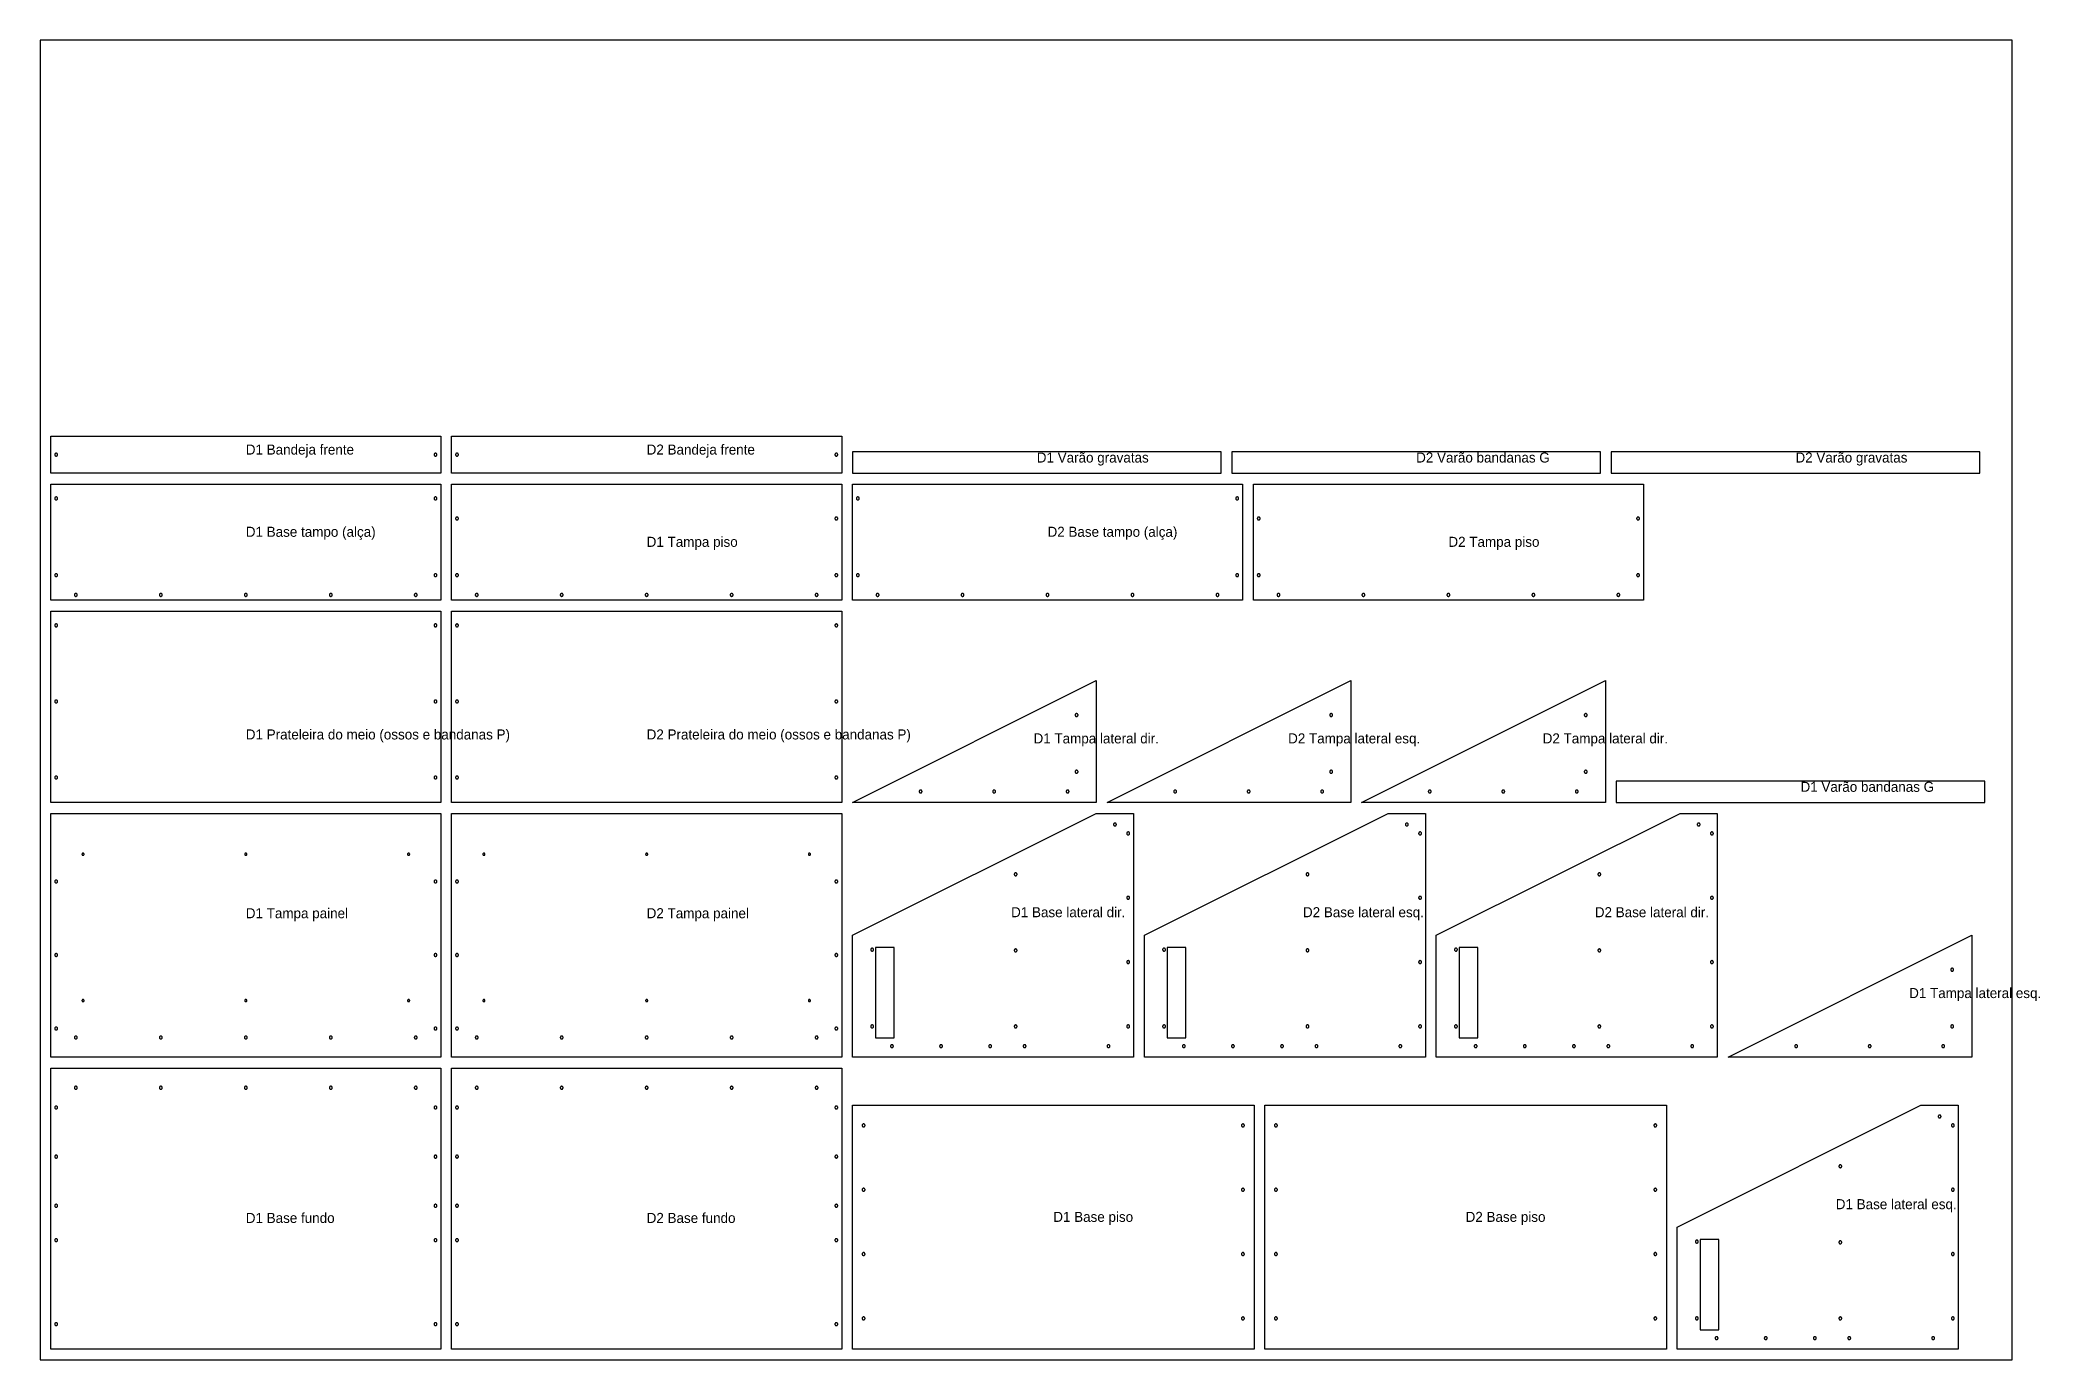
# Model space of a CAD drawing. Header units: millimetres. Extents: x 0 to 2789, y 0 to 1840.
import ezdxf

# ---------------------------------------------------------------- set-up
doc = ezdxf.new("R2010")
doc.units = ezdxf.units.MM
for name, color, linetype in [('CHAPA_NAO_CORTAR', 8, 'Continuous'), ('CORTE_EXTERNO', 1, 'Continuous'), ('CORTE_INTERNO', 5, 'Continuous'), ('ETIQUETAS_NAO_CORTAR', 8, 'Continuous')]:
    doc.layers.add(name, color=color, linetype=linetype)

msp = doc.modelspace()

# ---------------------------------------------------------------- texts
at = {"layer": 'ETIQUETAS_NAO_CORTAR'}
for s, p in [('D1 Bandeja frente', (287, 1262.1)), ('D2 Bandeja frente', (846, 1262.1)), ('D1 Varão gravatas', (1390, 1251)), ('D2 Varão bandanas G', (1919, 1251)), ('D2 Varão gravatas', (2448, 1251)), ('D1 Base tampo (alça)', (287, 1147.5)), ('D1 Tampa piso', (846, 1133.5)), ('D2 Base tampo (alça)', (1405, 1147.5)), ('D2 Tampa piso', (1964, 1133.5)), ('D1 Prateleira do meio (ossos e bandanas P)', (287, 865)), ('D2 Prateleira do meio (ossos e bandanas P)', (846, 865)), ('D1 Tampa lateral dir.', (1385.5, 859.5)), ('D2 Tampa lateral esq.', (1740.5, 859.5)), ('D2 Tampa lateral dir.', (2095.5, 859.5)), ('D1 Varão bandanas G', (2455, 792)), ('D1 Tampa painel', (287, 615.8)), ('D2 Tampa painel', (846, 615.8)), ('D1 Base lateral dir.', (1354.2, 617.2)), ('D2 Base lateral esq.', (1761.2, 617.2)), ('D2 Base lateral dir.', (2168.2, 617.2)), ('D1 Tampa lateral esq.', (2606.5, 504.5)), ('D1 Base lateral esq.', (2504.2, 210.2)), ('D1 Base fundo', (287, 191)), ('D2 Base fundo', (846, 191)), ('D1 Base piso', (1413, 192.5)), ('D2 Base piso', (1988, 192.5))]:
    msp.add_text(s, height=14, dxfattribs=at).set_placement(p)

# ---------------------------------------------------------------- linework, layer by layer
at = {"layer": 'CHAPA_NAO_CORTAR'}
msp.add_lwpolyline([(0, 0), (2750, 0), (2750, 1840), (0, 1840)], close=True, dxfattribs=at)
at = {"layer": 'CORTE_EXTERNO'}
for points in [[(15, 1288), (559, 1288), (559, 1236), (15, 1236), (15, 1288)], [(574, 1288), (1118, 1288), (1118, 1236), (574, 1236), (574, 1288)], [(1647, 1236), (1647, 1266), (1133, 1266), (1133, 1236), (1647, 1236)], [(2176, 1236), (2176, 1266), (1662, 1266), (1662, 1236), (2176, 1236)], [(2705, 1236), (2705, 1266), (2191, 1266), (2191, 1236), (2705, 1236)], [(15, 1059), (15, 1221), (559, 1221), (559, 1059), (15, 1059)], [(574, 1059), (574, 1221), (1118, 1221), (1118, 1059), (574, 1059)], [(1133, 1059), (1133, 1221), (1677, 1221), (1677, 1059), (1133, 1059)], [(1692, 1059), (1692, 1221), (2236, 1221), (2236, 1059), (1692, 1059)], [(15, 1044), (559, 1044), (559, 777), (15, 777), (15, 1044)], [(574, 1044), (1118, 1044), (1118, 777), (574, 777), (574, 1044)], [(1473, 947), (1473, 777), (1133, 777), (1473, 947)], [(1828, 947), (1828, 777), (1488, 777), (1828, 947)], [(2183, 947), (2183, 777), (1843, 777), (2183, 947)], [(2712, 777), (2712, 807), (2198, 807), (2198, 777), (2712, 777)], [(15, 422), (15, 762), (559, 762), (559, 422), (15, 422)], [(574, 422), (574, 762), (1118, 762), (1118, 422), (574, 422)], [(1133, 422), (1133, 592), (1473, 762), (1525, 762), (1525, 422), (1133, 422)], [(1540, 422), (1540, 592), (1880, 762), (1932, 762), (1932, 422), (1540, 422)], [(1947, 422), (1947, 592), (2287, 762), (2339, 762), (2339, 422), (1947, 422)], [(2694, 592), (2694, 422), (2354, 422), (2694, 592)], [(559, 407), (559, 15), (15, 15), (15, 407), (559, 407)], [(1118, 407), (1118, 15), (574, 15), (574, 407), (1118, 407)], [(1693, 15), (1133, 15), (1133, 355), (1693, 355), (1693, 15)], [(2268, 15), (1708, 15), (1708, 355), (2268, 355), (2268, 15)], [(2283, 15), (2283, 185), (2623, 355), (2675, 355), (2675, 15), (2283, 15)]]:
    msp.add_lwpolyline(points, close=True, dxfattribs=at)
at = {"layer": 'CORTE_INTERNO'}
for points in [[(24.5, 1262.4), (24.4, 1262.6), (24.3, 1262.8), (24.3, 1262.9), (24.2, 1263.1), (24, 1263.3), (23.9, 1263.4), (23.8, 1263.5), (23.6, 1263.7), (23.4, 1263.8), (23.3, 1263.8), (23.1, 1263.9), (22.9, 1264), (22.7, 1264), (22.5, 1264), (22.3, 1264), (22.1, 1264), (21.9, 1263.9), (21.7, 1263.8), (21.6, 1263.8), (21.4, 1263.7), (21.2, 1263.5), (21.1, 1263.4), (21, 1263.3), (20.8, 1263.1), (20.7, 1262.9), (20.7, 1262.8), (20.6, 1262.6), (20.5, 1262.4), (20.5, 1262.2), (20.5, 1262), (20.5, 1261.8), (20.5, 1261.6), (20.6, 1261.4), (20.7, 1261.2), (20.7, 1261.1), (20.8, 1260.9), (21, 1260.7), (21.1, 1260.6), (21.2, 1260.5), (21.4, 1260.3), (21.6, 1260.2), (21.7, 1260.2), (21.9, 1260.1), (22.1, 1260), (22.3, 1260), (22.5, 1260), (22.7, 1260), (22.9, 1260), (23.1, 1260.1), (23.3, 1260.2), (23.4, 1260.2), (23.6, 1260.3), (23.8, 1260.5), (23.9, 1260.6), (24, 1260.7), (24.2, 1260.9), (24.3, 1261.1), (24.3, 1261.2), (24.4, 1261.4), (24.5, 1261.6), (24.5, 1261.8), (24.5, 1262), (24.5, 1262.2), (24.5, 1262.4)], [(553.5, 1262.2), (553.5, 1262.4), (553.4, 1262.6), (553.3, 1262.8), (553.3, 1262.9), (553.2, 1263.1), (553, 1263.3), (552.9, 1263.4), (552.8, 1263.5), (552.6, 1263.7), (552.4, 1263.8), (552.3, 1263.8), (552.1, 1263.9), (551.9, 1264), (551.7, 1264), (551.5, 1264), (551.3, 1264), (551.1, 1264), (550.9, 1263.9), (550.7, 1263.8), (550.6, 1263.8), (550.4, 1263.7), (550.2, 1263.5), (550.1, 1263.4), (550, 1263.3), (549.8, 1263.1), (549.7, 1262.9), (549.7, 1262.8), (549.6, 1262.6), (549.5, 1262.4), (549.5, 1262.2), (549.5, 1262), (549.5, 1261.8), (549.5, 1261.6), (549.6, 1261.4), (549.7, 1261.2), (549.7, 1261.1), (549.8, 1260.9), (550, 1260.7), (550.1, 1260.6), (550.2, 1260.5), (550.4, 1260.3), (550.6, 1260.2), (550.7, 1260.2), (550.9, 1260.1), (551.1, 1260), (551.3, 1260), (551.5, 1260), (551.7, 1260), (551.9, 1260), (552.1, 1260.1), (552.3, 1260.2), (552.4, 1260.2), (552.6, 1260.3), (552.8, 1260.5), (552.9, 1260.6), (553, 1260.7), (553.2, 1260.9), (553.3, 1261.1), (553.3, 1261.2), (553.4, 1261.4), (553.5, 1261.6), (553.5, 1261.8), (553.5, 1262), (553.5, 1262.2)], [(583.5, 1262.4), (583.4, 1262.6), (583.3, 1262.8), (583.3, 1262.9), (583.2, 1263.1), (583, 1263.3), (582.9, 1263.4), (582.8, 1263.5), (582.6, 1263.7), (582.4, 1263.8), (582.3, 1263.8), (582.1, 1263.9), (581.9, 1264), (581.7, 1264), (581.5, 1264), (581.3, 1264), (581.1, 1264), (580.9, 1263.9), (580.7, 1263.8), (580.6, 1263.8), (580.4, 1263.7), (580.2, 1263.5), (580.1, 1263.4), (580, 1263.3), (579.8, 1263.1), (579.7, 1262.9), (579.7, 1262.8), (579.6, 1262.6), (579.5, 1262.4), (579.5, 1262.2), (579.5, 1262), (579.5, 1261.8), (579.5, 1261.6), (579.6, 1261.4), (579.7, 1261.2), (579.7, 1261.1), (579.8, 1260.9), (580, 1260.7), (580.1, 1260.6), (580.2, 1260.5), (580.4, 1260.3), (580.6, 1260.2), (580.7, 1260.2), (580.9, 1260.1), (581.1, 1260), (581.3, 1260), (581.5, 1260), (581.7, 1260), (581.9, 1260), (582.1, 1260.1), (582.3, 1260.2), (582.4, 1260.2), (582.6, 1260.3), (582.8, 1260.5), (582.9, 1260.6), (583, 1260.7), (583.2, 1260.9), (583.3, 1261.1), (583.3, 1261.2), (583.4, 1261.4), (583.5, 1261.6), (583.5, 1261.8), (583.5, 1262), (583.5, 1262.2), (583.5, 1262.4)], [(1112.5, 1262.2), (1112.5, 1262.4), (1112.4, 1262.6), (1112.3, 1262.8), (1112.3, 1262.9), (1112.2, 1263.1), (1112, 1263.3), (1111.9, 1263.4), (1111.8, 1263.5), (1111.6, 1263.7), (1111.4, 1263.8), (1111.3, 1263.8), (1111.1, 1263.9), (1110.9, 1264), (1110.7, 1264), (1110.5, 1264), (1110.3, 1264), (1110.1, 1264), (1109.9, 1263.9), (1109.7, 1263.8), (1109.6, 1263.8), (1109.4, 1263.7), (1109.2, 1263.5), (1109.1, 1263.4), (1109, 1263.3), (1108.8, 1263.1), (1108.7, 1262.9), (1108.7, 1262.8), (1108.6, 1262.6), (1108.5, 1262.4), (1108.5, 1262.2), (1108.5, 1262), (1108.5, 1261.8), (1108.5, 1261.6), (1108.6, 1261.4), (1108.7, 1261.2), (1108.7, 1261.1), (1108.8, 1260.9), (1109, 1260.7), (1109.1, 1260.6), (1109.2, 1260.5), (1109.4, 1260.3), (1109.6, 1260.2), (1109.7, 1260.2), (1109.9, 1260.1), (1110.1, 1260), (1110.3, 1260), (1110.5, 1260), (1110.7, 1260), (1110.9, 1260), (1111.1, 1260.1), (1111.3, 1260.2), (1111.4, 1260.2), (1111.6, 1260.3), (1111.8, 1260.5), (1111.9, 1260.6), (1112, 1260.7), (1112.2, 1260.9), (1112.3, 1261.1), (1112.3, 1261.2), (1112.4, 1261.4), (1112.5, 1261.6), (1112.5, 1261.8), (1112.5, 1262), (1112.5, 1262.2)], [(23.9, 1202.4), (23.8, 1202.5), (23.6, 1202.7), (23.4, 1202.8), (23.3, 1202.8), (23.1, 1202.9), (22.9, 1203), (22.7, 1203), (22.5, 1203), (22.3, 1203), (22.1, 1203), (21.9, 1202.9), (21.7, 1202.8), (21.6, 1202.8), (21.4, 1202.7), (21.2, 1202.5), (21.1, 1202.4), (21, 1202.3), (20.8, 1202.1), (20.7, 1201.9), (20.7, 1201.8), (20.6, 1201.6), (20.5, 1201.4), (20.5, 1201.2), (20.5, 1201), (20.5, 1200.8), (20.5, 1200.6), (20.6, 1200.4), (20.7, 1200.2), (20.7, 1200.1), (20.8, 1199.9), (21, 1199.7), (21.1, 1199.6), (21.2, 1199.5), (21.4, 1199.3), (21.6, 1199.2), (21.7, 1199.2), (21.9, 1199.1), (22.1, 1199), (22.3, 1199), (22.5, 1199), (22.7, 1199), (22.9, 1199), (23.1, 1199.1), (23.3, 1199.2), (23.4, 1199.2), (23.6, 1199.3), (23.8, 1199.5), (23.9, 1199.6), (24, 1199.7), (24.2, 1199.9), (24.3, 1200.1), (24.3, 1200.2), (24.4, 1200.4), (24.5, 1200.6), (24.5, 1200.8), (24.5, 1201), (24.5, 1201.2), (24.5, 1201.4), (24.4, 1201.6), (24.3, 1201.8), (24.3, 1201.9), (24.2, 1202.1), (24, 1202.3), (23.9, 1202.4)], [(553.2, 1202.1), (553, 1202.3), (552.9, 1202.4), (552.8, 1202.5), (552.6, 1202.7), (552.4, 1202.8), (552.3, 1202.8), (552.1, 1202.9), (551.9, 1203), (551.7, 1203), (551.5, 1203), (551.3, 1203), (551.1, 1203), (550.9, 1202.9), (550.7, 1202.8), (550.6, 1202.8), (550.4, 1202.7), (550.2, 1202.5), (550.1, 1202.4), (550, 1202.3), (549.8, 1202.1), (549.7, 1201.9), (549.7, 1201.8), (549.6, 1201.6), (549.5, 1201.4), (549.5, 1201.2), (549.5, 1201), (549.5, 1200.8), (549.5, 1200.6), (549.6, 1200.4), (549.7, 1200.2), (549.7, 1200.1), (549.8, 1199.9), (550, 1199.7), (550.1, 1199.6), (550.2, 1199.5), (550.4, 1199.3), (550.6, 1199.2), (550.7, 1199.2), (550.9, 1199.1), (551.1, 1199), (551.3, 1199), (551.5, 1199), (551.7, 1199), (551.9, 1199), (552.1, 1199.1), (552.3, 1199.2), (552.4, 1199.2), (552.6, 1199.3), (552.8, 1199.5), (552.9, 1199.6), (553, 1199.7), (553.2, 1199.9), (553.3, 1200.1), (553.3, 1200.2), (553.4, 1200.4), (553.5, 1200.6), (553.5, 1200.8), (553.5, 1201), (553.5, 1201.2), (553.5, 1201.4), (553.4, 1201.6), (553.3, 1201.8), (553.3, 1201.9), (553.2, 1202.1)], [(1141.9, 1202.4), (1141.8, 1202.5), (1141.6, 1202.7), (1141.4, 1202.8), (1141.3, 1202.8), (1141.1, 1202.9), (1140.9, 1203), (1140.7, 1203), (1140.5, 1203), (1140.3, 1203), (1140.1, 1203), (1139.9, 1202.9), (1139.7, 1202.8), (1139.6, 1202.8), (1139.4, 1202.7), (1139.2, 1202.5), (1139.1, 1202.4), (1139, 1202.3), (1138.8, 1202.1), (1138.7, 1201.9), (1138.7, 1201.8), (1138.6, 1201.6), (1138.5, 1201.4), (1138.5, 1201.2), (1138.5, 1201), (1138.5, 1200.8), (1138.5, 1200.6), (1138.6, 1200.4), (1138.7, 1200.2), (1138.7, 1200.1), (1138.8, 1199.9), (1139, 1199.7), (1139.1, 1199.6), (1139.2, 1199.5), (1139.4, 1199.3), (1139.6, 1199.2), (1139.7, 1199.2), (1139.9, 1199.1), (1140.1, 1199), (1140.3, 1199), (1140.5, 1199), (1140.7, 1199), (1140.9, 1199), (1141.1, 1199.1), (1141.3, 1199.2), (1141.4, 1199.2), (1141.6, 1199.3), (1141.8, 1199.5), (1141.9, 1199.6), (1142, 1199.7), (1142.2, 1199.9), (1142.3, 1200.1), (1142.3, 1200.2), (1142.4, 1200.4), (1142.5, 1200.6), (1142.5, 1200.8), (1142.5, 1201), (1142.5, 1201.2), (1142.5, 1201.4), (1142.4, 1201.6), (1142.3, 1201.8), (1142.3, 1201.9), (1142.2, 1202.1), (1142, 1202.3), (1141.9, 1202.4)], [(1671.2, 1202.1), (1671, 1202.3), (1670.9, 1202.4), (1670.8, 1202.5), (1670.6, 1202.7), (1670.4, 1202.8), (1670.3, 1202.8), (1670.1, 1202.9), (1669.9, 1203), (1669.7, 1203), (1669.5, 1203), (1669.3, 1203), (1669.1, 1203), (1668.9, 1202.9), (1668.7, 1202.8), (1668.6, 1202.8), (1668.4, 1202.7), (1668.2, 1202.5), (1668.1, 1202.4), (1668, 1202.3), (1667.8, 1202.1), (1667.7, 1201.9), (1667.7, 1201.8), (1667.6, 1201.6), (1667.5, 1201.4), (1667.5, 1201.2), (1667.5, 1201), (1667.5, 1200.8), (1667.5, 1200.6), (1667.6, 1200.4), (1667.7, 1200.2), (1667.7, 1200.1), (1667.8, 1199.9), (1668, 1199.7), (1668.1, 1199.6), (1668.2, 1199.5), (1668.4, 1199.3), (1668.6, 1199.2), (1668.7, 1199.2), (1668.9, 1199.1), (1669.1, 1199), (1669.3, 1199), (1669.5, 1199), (1669.7, 1199), (1669.9, 1199), (1670.1, 1199.1), (1670.3, 1199.2), (1670.4, 1199.2), (1670.6, 1199.3), (1670.8, 1199.5), (1670.9, 1199.6), (1671, 1199.7), (1671.2, 1199.9), (1671.3, 1200.1), (1671.3, 1200.2), (1671.4, 1200.4), (1671.5, 1200.6), (1671.5, 1200.8), (1671.5, 1201), (1671.5, 1201.2), (1671.5, 1201.4), (1671.4, 1201.6), (1671.3, 1201.8), (1671.3, 1201.9), (1671.2, 1202.1)], [(582.9, 1174.4), (582.8, 1174.5), (582.6, 1174.7), (582.4, 1174.8), (582.3, 1174.8), (582.1, 1174.9), (581.9, 1175), (581.7, 1175), (581.5, 1175), (581.3, 1175), (581.1, 1175), (580.9, 1174.9), (580.7, 1174.8), (580.6, 1174.8), (580.4, 1174.7), (580.2, 1174.5), (580.1, 1174.4), (580, 1174.3), (579.8, 1174.1), (579.7, 1173.9), (579.7, 1173.8), (579.6, 1173.6), (579.5, 1173.4), (579.5, 1173.2), (579.5, 1173), (579.5, 1172.8), (579.5, 1172.6), (579.6, 1172.4), (579.7, 1172.2), (579.7, 1172.1), (579.8, 1171.9), (580, 1171.7), (580.1, 1171.6), (580.2, 1171.5), (580.4, 1171.3), (580.6, 1171.2), (580.7, 1171.2), (580.9, 1171.1), (581.1, 1171), (581.3, 1171), (581.5, 1171), (581.7, 1171), (581.9, 1171), (582.1, 1171.1), (582.3, 1171.2), (582.4, 1171.2), (582.6, 1171.3), (582.8, 1171.5), (582.9, 1171.6), (583, 1171.7), (583.2, 1171.9), (583.3, 1172.1), (583.3, 1172.2), (583.4, 1172.4), (583.5, 1172.6), (583.5, 1172.8), (583.5, 1173), (583.5, 1173.2), (583.5, 1173.4), (583.4, 1173.6), (583.3, 1173.8), (583.3, 1173.9), (583.2, 1174.1), (583, 1174.3), (582.9, 1174.4)], [(1112.2, 1174.1), (1112, 1174.3), (1111.9, 1174.4), (1111.8, 1174.5), (1111.6, 1174.7), (1111.4, 1174.8), (1111.3, 1174.8), (1111.1, 1174.9), (1110.9, 1175), (1110.7, 1175), (1110.5, 1175), (1110.3, 1175), (1110.1, 1175), (1109.9, 1174.9), (1109.7, 1174.8), (1109.6, 1174.8), (1109.4, 1174.7), (1109.2, 1174.5), (1109.1, 1174.4), (1109, 1174.3), (1108.8, 1174.1), (1108.7, 1173.9), (1108.7, 1173.8), (1108.6, 1173.6), (1108.5, 1173.4), (1108.5, 1173.2), (1108.5, 1173), (1108.5, 1172.8), (1108.5, 1172.6), (1108.6, 1172.4), (1108.7, 1172.2), (1108.7, 1172.1), (1108.8, 1171.9), (1109, 1171.7), (1109.1, 1171.6), (1109.2, 1171.5), (1109.4, 1171.3), (1109.6, 1171.2), (1109.7, 1171.2), (1109.9, 1171.1), (1110.1, 1171), (1110.3, 1171), (1110.5, 1171), (1110.7, 1171), (1110.9, 1171), (1111.1, 1171.1), (1111.3, 1171.2), (1111.4, 1171.2), (1111.6, 1171.3), (1111.8, 1171.5), (1111.9, 1171.6), (1112, 1171.7), (1112.2, 1171.9), (1112.3, 1172.1), (1112.3, 1172.2), (1112.4, 1172.4), (1112.5, 1172.6), (1112.5, 1172.8), (1112.5, 1173), (1112.5, 1173.2), (1112.5, 1173.4), (1112.4, 1173.6), (1112.3, 1173.8), (1112.3, 1173.9), (1112.2, 1174.1)], [(1700.9, 1174.4), (1700.8, 1174.5), (1700.6, 1174.7), (1700.4, 1174.8), (1700.3, 1174.8), (1700.1, 1174.9), (1699.9, 1175), (1699.7, 1175), (1699.5, 1175), (1699.3, 1175), (1699.1, 1175), (1698.9, 1174.9), (1698.7, 1174.8), (1698.6, 1174.8), (1698.4, 1174.7), (1698.2, 1174.5), (1698.1, 1174.4), (1698, 1174.3), (1697.8, 1174.1), (1697.7, 1173.9), (1697.7, 1173.8), (1697.6, 1173.6), (1697.5, 1173.4), (1697.5, 1173.2), (1697.5, 1173), (1697.5, 1172.8), (1697.5, 1172.6), (1697.6, 1172.4), (1697.7, 1172.2), (1697.7, 1172.1), (1697.8, 1171.9), (1698, 1171.7), (1698.1, 1171.6), (1698.2, 1171.5), (1698.4, 1171.3), (1698.6, 1171.2), (1698.7, 1171.2), (1698.9, 1171.1), (1699.1, 1171), (1699.3, 1171), (1699.5, 1171), (1699.7, 1171), (1699.9, 1171), (1700.1, 1171.1), (1700.3, 1171.2), (1700.4, 1171.2), (1700.6, 1171.3), (1700.8, 1171.5), (1700.9, 1171.6), (1701, 1171.7), (1701.2, 1171.9), (1701.3, 1172.1), (1701.3, 1172.2), (1701.4, 1172.4), (1701.5, 1172.6), (1701.5, 1172.8), (1701.5, 1173), (1701.5, 1173.2), (1701.5, 1173.4), (1701.4, 1173.6), (1701.3, 1173.8), (1701.3, 1173.9), (1701.2, 1174.1), (1701, 1174.3), (1700.9, 1174.4)], [(2230.2, 1174.1), (2230, 1174.3), (2229.9, 1174.4), (2229.8, 1174.5), (2229.6, 1174.7), (2229.4, 1174.8), (2229.3, 1174.8), (2229.1, 1174.9), (2228.9, 1175), (2228.7, 1175), (2228.5, 1175), (2228.3, 1175), (2228.1, 1175), (2227.9, 1174.9), (2227.7, 1174.8), (2227.6, 1174.8), (2227.4, 1174.7), (2227.2, 1174.5), (2227.1, 1174.4), (2227, 1174.3), (2226.8, 1174.1), (2226.7, 1173.9), (2226.7, 1173.8), (2226.6, 1173.6), (2226.5, 1173.4), (2226.5, 1173.2), (2226.5, 1173), (2226.5, 1172.8), (2226.5, 1172.6), (2226.6, 1172.4), (2226.7, 1172.2), (2226.7, 1172.1), (2226.8, 1171.9), (2227, 1171.7), (2227.1, 1171.6), (2227.2, 1171.5), (2227.4, 1171.3), (2227.6, 1171.2), (2227.7, 1171.2), (2227.9, 1171.1), (2228.1, 1171), (2228.3, 1171), (2228.5, 1171), (2228.7, 1171), (2228.9, 1171), (2229.1, 1171.1), (2229.3, 1171.2), (2229.4, 1171.2), (2229.6, 1171.3), (2229.8, 1171.5), (2229.9, 1171.6), (2230, 1171.7), (2230.2, 1171.9), (2230.3, 1172.1), (2230.3, 1172.2), (2230.4, 1172.4), (2230.5, 1172.6), (2230.5, 1172.8), (2230.5, 1173), (2230.5, 1173.2), (2230.5, 1173.4), (2230.4, 1173.6), (2230.3, 1173.8), (2230.3, 1173.9), (2230.2, 1174.1)], [(23.8, 1095.5), (23.6, 1095.7), (23.4, 1095.8), (23.3, 1095.8), (23.1, 1095.9), (22.9, 1096), (22.7, 1096), (22.5, 1096), (22.3, 1096), (22.1, 1096), (21.9, 1095.9), (21.7, 1095.8), (21.6, 1095.8), (21.4, 1095.7), (21.2, 1095.5), (21.1, 1095.4), (21, 1095.3), (20.8, 1095.1), (20.7, 1094.9), (20.7, 1094.8), (20.6, 1094.6), (20.5, 1094.4), (20.5, 1094.2), (20.5, 1094), (20.5, 1093.8), (20.5, 1093.6), (20.6, 1093.4), (20.7, 1093.2), (20.7, 1093.1), (20.8, 1092.9), (21, 1092.7), (21.1, 1092.6), (21.2, 1092.5), (21.4, 1092.3), (21.6, 1092.2), (21.7, 1092.2), (21.9, 1092.1), (22.1, 1092), (22.3, 1092), (22.5, 1092), (22.7, 1092), (22.9, 1092), (23.1, 1092.1), (23.3, 1092.2), (23.4, 1092.2), (23.6, 1092.3), (23.8, 1092.5), (23.9, 1092.6), (24, 1092.7), (24.2, 1092.9), (24.3, 1093.1), (24.3, 1093.2), (24.4, 1093.4), (24.5, 1093.6), (24.5, 1093.8), (24.5, 1094), (24.5, 1094.2), (24.5, 1094.4), (24.4, 1094.6), (24.3, 1094.8), (24.3, 1094.9), (24.2, 1095.1), (24, 1095.3), (23.9, 1095.4), (23.8, 1095.5)], [(553, 1095.3), (552.9, 1095.4), (552.8, 1095.5), (552.6, 1095.7), (552.4, 1095.8), (552.3, 1095.8), (552.1, 1095.9), (551.9, 1096), (551.7, 1096), (551.5, 1096), (551.3, 1096), (551.1, 1096), (550.9, 1095.9), (550.7, 1095.8), (550.6, 1095.8), (550.4, 1095.7), (550.2, 1095.5), (550.1, 1095.4), (550, 1095.3), (549.8, 1095.1), (549.7, 1094.9), (549.7, 1094.8), (549.6, 1094.6), (549.5, 1094.4), (549.5, 1094.2), (549.5, 1094), (549.5, 1093.8), (549.5, 1093.6), (549.6, 1093.4), (549.7, 1093.2), (549.7, 1093.1), (549.8, 1092.9), (550, 1092.7), (550.1, 1092.6), (550.2, 1092.5), (550.4, 1092.3), (550.6, 1092.2), (550.7, 1092.2), (550.9, 1092.1), (551.1, 1092), (551.3, 1092), (551.5, 1092), (551.7, 1092), (551.9, 1092), (552.1, 1092.1), (552.3, 1092.2), (552.4, 1092.2), (552.6, 1092.3), (552.8, 1092.5), (552.9, 1092.6), (553, 1092.7), (553.2, 1092.9), (553.3, 1093.1), (553.3, 1093.2), (553.4, 1093.4), (553.5, 1093.6), (553.5, 1093.8), (553.5, 1094), (553.5, 1094.2), (553.5, 1094.4), (553.4, 1094.6), (553.3, 1094.8), (553.3, 1094.9), (553.2, 1095.1), (553, 1095.3)], [(582.8, 1095.5), (582.6, 1095.7), (582.4, 1095.8), (582.3, 1095.8), (582.1, 1095.9), (581.9, 1096), (581.7, 1096), (581.5, 1096), (581.3, 1096), (581.1, 1096), (580.9, 1095.9), (580.7, 1095.8), (580.6, 1095.8), (580.4, 1095.7), (580.2, 1095.5), (580.1, 1095.4), (580, 1095.3), (579.8, 1095.1), (579.7, 1094.9), (579.7, 1094.8), (579.6, 1094.6), (579.5, 1094.4), (579.5, 1094.2), (579.5, 1094), (579.5, 1093.8), (579.5, 1093.6), (579.6, 1093.4), (579.7, 1093.2), (579.7, 1093.1), (579.8, 1092.9), (580, 1092.7), (580.1, 1092.6), (580.2, 1092.5), (580.4, 1092.3), (580.6, 1092.2), (580.7, 1092.2), (580.9, 1092.1), (581.1, 1092), (581.3, 1092), (581.5, 1092), (581.7, 1092), (581.9, 1092), (582.1, 1092.1), (582.3, 1092.2), (582.4, 1092.2), (582.6, 1092.3), (582.8, 1092.5), (582.9, 1092.6), (583, 1092.7), (583.2, 1092.9), (583.3, 1093.1), (583.3, 1093.2), (583.4, 1093.4), (583.5, 1093.6), (583.5, 1093.8), (583.5, 1094), (583.5, 1094.2), (583.5, 1094.4), (583.4, 1094.6), (583.3, 1094.8), (583.3, 1094.9), (583.2, 1095.1), (583, 1095.3), (582.9, 1095.4), (582.8, 1095.5)], [(1112, 1095.3), (1111.9, 1095.4), (1111.8, 1095.5), (1111.6, 1095.7), (1111.4, 1095.8), (1111.3, 1095.8), (1111.1, 1095.9), (1110.9, 1096), (1110.7, 1096), (1110.5, 1096), (1110.3, 1096), (1110.1, 1096), (1109.9, 1095.9), (1109.7, 1095.8), (1109.6, 1095.8), (1109.4, 1095.7), (1109.2, 1095.5), (1109.1, 1095.4), (1109, 1095.3), (1108.8, 1095.1), (1108.7, 1094.9), (1108.7, 1094.8), (1108.6, 1094.6), (1108.5, 1094.4), (1108.5, 1094.2), (1108.5, 1094), (1108.5, 1093.8), (1108.5, 1093.6), (1108.6, 1093.4), (1108.7, 1093.2), (1108.7, 1093.1), (1108.8, 1092.9), (1109, 1092.7), (1109.1, 1092.6), (1109.2, 1092.5), (1109.4, 1092.3), (1109.6, 1092.2), (1109.7, 1092.2), (1109.9, 1092.1), (1110.1, 1092), (1110.3, 1092), (1110.5, 1092), (1110.7, 1092), (1110.9, 1092), (1111.1, 1092.1), (1111.3, 1092.2), (1111.4, 1092.2), (1111.6, 1092.3), (1111.8, 1092.5), (1111.9, 1092.6), (1112, 1092.7), (1112.2, 1092.9), (1112.3, 1093.1), (1112.3, 1093.2), (1112.4, 1093.4), (1112.5, 1093.6), (1112.5, 1093.8), (1112.5, 1094), (1112.5, 1094.2), (1112.5, 1094.4), (1112.4, 1094.6), (1112.3, 1094.8), (1112.3, 1094.9), (1112.2, 1095.1), (1112, 1095.3)], [(1141.8, 1095.5), (1141.6, 1095.7), (1141.4, 1095.8), (1141.3, 1095.8), (1141.1, 1095.9), (1140.9, 1096), (1140.7, 1096), (1140.5, 1096), (1140.3, 1096), (1140.1, 1096), (1139.9, 1095.9), (1139.7, 1095.8), (1139.6, 1095.8), (1139.4, 1095.7), (1139.2, 1095.5), (1139.1, 1095.4), (1139, 1095.3), (1138.8, 1095.1), (1138.7, 1094.9), (1138.7, 1094.8), (1138.6, 1094.6), (1138.5, 1094.4), (1138.5, 1094.2), (1138.5, 1094), (1138.5, 1093.8), (1138.5, 1093.6), (1138.6, 1093.4), (1138.7, 1093.2), (1138.7, 1093.1), (1138.8, 1092.9), (1139, 1092.7), (1139.1, 1092.6), (1139.2, 1092.5), (1139.4, 1092.3), (1139.6, 1092.2), (1139.7, 1092.2), (1139.9, 1092.1), (1140.1, 1092), (1140.3, 1092), (1140.5, 1092), (1140.7, 1092), (1140.9, 1092), (1141.1, 1092.1), (1141.3, 1092.2), (1141.4, 1092.2), (1141.6, 1092.3), (1141.8, 1092.5), (1141.9, 1092.6), (1142, 1092.7), (1142.2, 1092.9), (1142.3, 1093.1), (1142.3, 1093.2), (1142.4, 1093.4), (1142.5, 1093.6), (1142.5, 1093.8), (1142.5, 1094), (1142.5, 1094.2), (1142.5, 1094.4), (1142.4, 1094.6), (1142.3, 1094.8), (1142.3, 1094.9), (1142.2, 1095.1), (1142, 1095.3), (1141.9, 1095.4), (1141.8, 1095.5)], [(1671, 1095.3), (1670.9, 1095.4), (1670.8, 1095.5), (1670.6, 1095.7), (1670.4, 1095.8), (1670.3, 1095.8), (1670.1, 1095.9), (1669.9, 1096), (1669.7, 1096), (1669.5, 1096), (1669.3, 1096), (1669.1, 1096), (1668.9, 1095.9), (1668.7, 1095.8), (1668.6, 1095.8), (1668.4, 1095.7), (1668.2, 1095.5), (1668.1, 1095.4), (1668, 1095.3), (1667.8, 1095.1), (1667.7, 1094.9), (1667.7, 1094.8), (1667.6, 1094.6), (1667.5, 1094.4), (1667.5, 1094.2), (1667.5, 1094), (1667.5, 1093.8), (1667.5, 1093.6), (1667.6, 1093.4), (1667.7, 1093.2), (1667.7, 1093.1), (1667.8, 1092.9), (1668, 1092.7), (1668.1, 1092.6), (1668.2, 1092.5), (1668.4, 1092.3), (1668.6, 1092.2), (1668.7, 1092.2), (1668.9, 1092.1), (1669.1, 1092), (1669.3, 1092), (1669.5, 1092), (1669.7, 1092), (1669.9, 1092), (1670.1, 1092.1), (1670.3, 1092.2), (1670.4, 1092.2), (1670.6, 1092.3), (1670.8, 1092.5), (1670.9, 1092.6), (1671, 1092.7), (1671.2, 1092.9), (1671.3, 1093.1), (1671.3, 1093.2), (1671.4, 1093.4), (1671.5, 1093.6), (1671.5, 1093.8), (1671.5, 1094), (1671.5, 1094.2), (1671.5, 1094.4), (1671.4, 1094.6), (1671.3, 1094.8), (1671.3, 1094.9), (1671.2, 1095.1), (1671, 1095.3)], [(1700.8, 1095.5), (1700.6, 1095.7), (1700.4, 1095.8), (1700.3, 1095.8), (1700.1, 1095.9), (1699.9, 1096), (1699.7, 1096), (1699.5, 1096), (1699.3, 1096), (1699.1, 1096), (1698.9, 1095.9), (1698.7, 1095.8), (1698.6, 1095.8), (1698.4, 1095.7), (1698.2, 1095.5), (1698.1, 1095.4), (1698, 1095.3), (1697.8, 1095.1), (1697.7, 1094.9), (1697.7, 1094.8), (1697.6, 1094.6), (1697.5, 1094.4), (1697.5, 1094.2), (1697.5, 1094), (1697.5, 1093.8), (1697.5, 1093.6), (1697.6, 1093.4), (1697.7, 1093.2), (1697.7, 1093.1), (1697.8, 1092.9), (1698, 1092.7), (1698.1, 1092.6), (1698.2, 1092.5), (1698.4, 1092.3), (1698.6, 1092.2), (1698.7, 1092.2), (1698.9, 1092.1), (1699.1, 1092), (1699.3, 1092), (1699.5, 1092), (1699.7, 1092), (1699.9, 1092), (1700.1, 1092.1), (1700.3, 1092.2), (1700.4, 1092.2), (1700.6, 1092.3), (1700.8, 1092.5), (1700.9, 1092.6), (1701, 1092.7), (1701.2, 1092.9), (1701.3, 1093.1), (1701.3, 1093.2), (1701.4, 1093.4), (1701.5, 1093.6), (1701.5, 1093.8), (1701.5, 1094), (1701.5, 1094.2), (1701.5, 1094.4), (1701.4, 1094.6), (1701.3, 1094.8), (1701.3, 1094.9), (1701.2, 1095.1), (1701, 1095.3), (1700.9, 1095.4), (1700.8, 1095.5)], [(2230, 1095.3), (2229.9, 1095.4), (2229.8, 1095.5), (2229.6, 1095.7), (2229.4, 1095.8), (2229.3, 1095.8), (2229.1, 1095.9), (2228.9, 1096), (2228.7, 1096), (2228.5, 1096), (2228.3, 1096), (2228.1, 1096), (2227.9, 1095.9), (2227.7, 1095.8), (2227.6, 1095.8), (2227.4, 1095.7), (2227.2, 1095.5), (2227.1, 1095.4), (2227, 1095.3), (2226.8, 1095.1), (2226.7, 1094.9), (2226.7, 1094.8), (2226.6, 1094.6), (2226.5, 1094.4), (2226.5, 1094.2), (2226.5, 1094), (2226.5, 1093.8), (2226.5, 1093.6), (2226.6, 1093.4), (2226.7, 1093.2), (2226.7, 1093.1), (2226.8, 1092.9), (2227, 1092.7), (2227.1, 1092.6), (2227.2, 1092.5), (2227.4, 1092.3), (2227.6, 1092.2), (2227.7, 1092.2), (2227.9, 1092.1), (2228.1, 1092), (2228.3, 1092), (2228.5, 1092), (2228.7, 1092), (2228.9, 1092), (2229.1, 1092.1), (2229.3, 1092.2), (2229.4, 1092.2), (2229.6, 1092.3), (2229.8, 1092.5), (2229.9, 1092.6), (2230, 1092.7), (2230.2, 1092.9), (2230.3, 1093.1), (2230.3, 1093.2), (2230.4, 1093.4), (2230.5, 1093.6), (2230.5, 1093.8), (2230.5, 1094), (2230.5, 1094.2), (2230.5, 1094.4), (2230.4, 1094.6), (2230.3, 1094.8), (2230.3, 1094.9), (2230.2, 1095.1), (2230, 1095.3)], [(51.8, 1067.4), (51.7, 1067.6), (51.5, 1067.8), (51.4, 1067.9), (51.3, 1068), (51.1, 1068.2), (50.9, 1068.3), (50.8, 1068.3), (50.6, 1068.4), (50.4, 1068.5), (50.2, 1068.5), (50, 1068.5), (49.8, 1068.5), (49.6, 1068.5), (49.4, 1068.4), (49.2, 1068.3), (49.1, 1068.3), (48.9, 1068.2), (48.7, 1068), (48.6, 1067.9), (48.5, 1067.8), (48.3, 1067.6), (48.2, 1067.4), (48.2, 1067.3), (48.1, 1067.1), (48, 1066.9), (48, 1066.7), (48, 1066.5), (48, 1066.3), (48, 1066.1), (48.1, 1065.9), (48.2, 1065.7), (48.2, 1065.6), (48.3, 1065.4), (48.5, 1065.2), (48.6, 1065.1), (48.7, 1065), (48.9, 1064.8), (49.1, 1064.7), (49.2, 1064.7), (49.4, 1064.6), (49.6, 1064.5), (49.8, 1064.5), (50, 1064.5), (50.2, 1064.5), (50.4, 1064.5), (50.6, 1064.6), (50.8, 1064.7), (50.9, 1064.7), (51.1, 1064.8), (51.3, 1065), (51.4, 1065.1), (51.5, 1065.2), (51.7, 1065.4), (51.8, 1065.6), (51.8, 1065.7), (51.9, 1065.9), (52, 1066.1), (52, 1066.3), (52, 1066.5), (52, 1066.7), (52, 1066.9), (51.9, 1067.1), (51.8, 1067.3), (51.8, 1067.4)], [(170.3, 1067.3), (170.3, 1067.4), (170.2, 1067.6), (170, 1067.8), (169.9, 1067.9), (169.8, 1068), (169.6, 1068.2), (169.4, 1068.3), (169.3, 1068.3), (169.1, 1068.4), (168.9, 1068.5), (168.7, 1068.5), (168.5, 1068.5), (168.3, 1068.5), (168.1, 1068.5), (167.9, 1068.4), (167.7, 1068.3), (167.6, 1068.3), (167.4, 1068.2), (167.2, 1068), (167.1, 1067.9), (167, 1067.8), (166.8, 1067.6), (166.7, 1067.4), (166.7, 1067.3), (166.6, 1067.1), (166.5, 1066.9), (166.5, 1066.7), (166.5, 1066.5), (166.5, 1066.3), (166.5, 1066.1), (166.6, 1065.9), (166.7, 1065.7), (166.7, 1065.6), (166.8, 1065.4), (167, 1065.2), (167.1, 1065.1), (167.2, 1065), (167.4, 1064.8), (167.6, 1064.7), (167.7, 1064.7), (167.9, 1064.6), (168.1, 1064.5), (168.3, 1064.5), (168.5, 1064.5), (168.7, 1064.5), (168.9, 1064.5), (169.1, 1064.6), (169.3, 1064.7), (169.4, 1064.7), (169.6, 1064.8), (169.8, 1065), (169.9, 1065.1), (170, 1065.2), (170.2, 1065.4), (170.3, 1065.6), (170.3, 1065.7), (170.4, 1065.9), (170.5, 1066.1), (170.5, 1066.3), (170.5, 1066.5), (170.5, 1066.7), (170.5, 1066.9), (170.4, 1067.1), (170.3, 1067.3)], [(288.9, 1067.1), (288.8, 1067.3), (288.8, 1067.4), (288.7, 1067.6), (288.5, 1067.8), (288.4, 1067.9), (288.3, 1068), (288.1, 1068.2), (287.9, 1068.3), (287.8, 1068.3), (287.6, 1068.4), (287.4, 1068.5), (287.2, 1068.5), (287, 1068.5), (286.8, 1068.5), (286.6, 1068.5), (286.4, 1068.4), (286.2, 1068.3), (286.1, 1068.3), (285.9, 1068.2), (285.7, 1068), (285.6, 1067.9), (285.5, 1067.8), (285.3, 1067.6), (285.2, 1067.4), (285.2, 1067.3), (285.1, 1067.1), (285, 1066.9), (285, 1066.7), (285, 1066.5), (285, 1066.3), (285, 1066.1), (285.1, 1065.9), (285.2, 1065.7), (285.2, 1065.6), (285.3, 1065.4), (285.5, 1065.2), (285.6, 1065.1), (285.7, 1065), (285.9, 1064.8), (286.1, 1064.7), (286.2, 1064.7), (286.4, 1064.6), (286.6, 1064.5), (286.8, 1064.5), (287, 1064.5), (287.2, 1064.5), (287.4, 1064.5), (287.6, 1064.6), (287.8, 1064.7), (287.9, 1064.7), (288.1, 1064.8), (288.3, 1065), (288.4, 1065.1), (288.5, 1065.2), (288.7, 1065.4), (288.8, 1065.6), (288.8, 1065.7), (288.9, 1065.9), (289, 1066.1), (289, 1066.3), (289, 1066.5), (289, 1066.7), (289, 1066.9), (288.9, 1067.1)], [(407.5, 1066.9), (407.4, 1067.1), (407.3, 1067.3), (407.3, 1067.4), (407.2, 1067.6), (407, 1067.8), (406.9, 1067.9), (406.8, 1068), (406.6, 1068.2), (406.4, 1068.3), (406.3, 1068.3), (406.1, 1068.4), (405.9, 1068.5), (405.7, 1068.5), (405.5, 1068.5), (405.3, 1068.5), (405.1, 1068.5), (404.9, 1068.4), (404.7, 1068.3), (404.6, 1068.3), (404.4, 1068.2), (404.2, 1068), (404.1, 1067.9), (404, 1067.8), (403.8, 1067.6), (403.7, 1067.4), (403.7, 1067.3), (403.6, 1067.1), (403.5, 1066.9), (403.5, 1066.7), (403.5, 1066.5), (403.5, 1066.3), (403.5, 1066.1), (403.6, 1065.9), (403.7, 1065.7), (403.7, 1065.6), (403.8, 1065.4), (404, 1065.2), (404.1, 1065.1), (404.2, 1065), (404.4, 1064.8), (404.6, 1064.7), (404.7, 1064.7), (404.9, 1064.6), (405.1, 1064.5), (405.3, 1064.5), (405.5, 1064.5), (405.7, 1064.5), (405.9, 1064.5), (406.1, 1064.6), (406.3, 1064.7), (406.4, 1064.7), (406.6, 1064.8), (406.8, 1065), (406.9, 1065.1), (407, 1065.2), (407.2, 1065.4), (407.3, 1065.6), (407.3, 1065.7), (407.4, 1065.9), (407.5, 1066.1), (407.5, 1066.3), (407.5, 1066.5), (407.5, 1066.7), (407.5, 1066.9)], [(526, 1066.7), (526, 1066.9), (525.9, 1067.1), (525.8, 1067.3), (525.8, 1067.4), (525.7, 1067.6), (525.5, 1067.8), (525.4, 1067.9), (525.3, 1068), (525.1, 1068.2), (524.9, 1068.3), (524.8, 1068.3), (524.6, 1068.4), (524.4, 1068.5), (524.2, 1068.5), (524, 1068.5), (523.8, 1068.5), (523.6, 1068.5), (523.4, 1068.4), (523.2, 1068.3), (523.1, 1068.3), (522.9, 1068.2), (522.7, 1068), (522.6, 1067.9), (522.5, 1067.8), (522.3, 1067.6), (522.2, 1067.4), (522.2, 1067.3), (522.1, 1067.1), (522, 1066.9), (522, 1066.7), (522, 1066.5), (522, 1066.3), (522, 1066.1), (522.1, 1065.9), (522.2, 1065.7), (522.2, 1065.6), (522.3, 1065.4), (522.5, 1065.2), (522.6, 1065.1), (522.7, 1065), (522.9, 1064.8), (523.1, 1064.7), (523.2, 1064.7), (523.4, 1064.6), (523.6, 1064.5), (523.8, 1064.5), (524, 1064.5), (524.2, 1064.5), (524.4, 1064.5), (524.6, 1064.6), (524.8, 1064.7), (524.9, 1064.7), (525.1, 1064.8), (525.3, 1065), (525.4, 1065.1), (525.5, 1065.2), (525.7, 1065.4), (525.8, 1065.6), (525.8, 1065.7), (525.9, 1065.9), (526, 1066.1), (526, 1066.3), (526, 1066.5), (526, 1066.7)], [(610.8, 1067.4), (610.7, 1067.6), (610.5, 1067.8), (610.4, 1067.9), (610.3, 1068), (610.1, 1068.2), (609.9, 1068.3), (609.8, 1068.3), (609.6, 1068.4), (609.4, 1068.5), (609.2, 1068.5), (609, 1068.5), (608.8, 1068.5), (608.6, 1068.5), (608.4, 1068.4), (608.2, 1068.3), (608.1, 1068.3), (607.9, 1068.2), (607.7, 1068), (607.6, 1067.9), (607.5, 1067.8), (607.3, 1067.6), (607.2, 1067.4), (607.2, 1067.3), (607.1, 1067.1), (607, 1066.9), (607, 1066.7), (607, 1066.5), (607, 1066.3), (607, 1066.1), (607.1, 1065.9), (607.2, 1065.7), (607.2, 1065.6), (607.3, 1065.4), (607.5, 1065.2), (607.6, 1065.1), (607.7, 1065), (607.9, 1064.8), (608.1, 1064.7), (608.2, 1064.7), (608.4, 1064.6), (608.6, 1064.5), (608.8, 1064.5), (609, 1064.5), (609.2, 1064.5), (609.4, 1064.5), (609.6, 1064.6), (609.8, 1064.7), (609.9, 1064.7), (610.1, 1064.8), (610.3, 1065), (610.4, 1065.1), (610.5, 1065.2), (610.7, 1065.4), (610.8, 1065.6), (610.8, 1065.7), (610.9, 1065.9), (611, 1066.1), (611, 1066.3), (611, 1066.5), (611, 1066.7), (611, 1066.9), (610.9, 1067.1), (610.8, 1067.3), (610.8, 1067.4)], [(729.3, 1067.3), (729.3, 1067.4), (729.2, 1067.6), (729, 1067.8), (728.9, 1067.9), (728.8, 1068), (728.6, 1068.2), (728.4, 1068.3), (728.3, 1068.3), (728.1, 1068.4), (727.9, 1068.5), (727.7, 1068.5), (727.5, 1068.5), (727.3, 1068.5), (727.1, 1068.5), (726.9, 1068.4), (726.7, 1068.3), (726.6, 1068.3), (726.4, 1068.2), (726.2, 1068), (726.1, 1067.9), (726, 1067.8), (725.8, 1067.6), (725.7, 1067.4), (725.7, 1067.3), (725.6, 1067.1), (725.5, 1066.9), (725.5, 1066.7), (725.5, 1066.5), (725.5, 1066.3), (725.5, 1066.1), (725.6, 1065.9), (725.7, 1065.7), (725.7, 1065.6), (725.8, 1065.4), (726, 1065.2), (726.1, 1065.1), (726.2, 1065), (726.4, 1064.8), (726.6, 1064.7), (726.7, 1064.7), (726.9, 1064.6), (727.1, 1064.5), (727.3, 1064.5), (727.5, 1064.5), (727.7, 1064.5), (727.9, 1064.5), (728.1, 1064.6), (728.3, 1064.7), (728.4, 1064.7), (728.6, 1064.8), (728.8, 1065), (728.9, 1065.1), (729, 1065.2), (729.2, 1065.4), (729.3, 1065.6), (729.3, 1065.7), (729.4, 1065.9), (729.5, 1066.1), (729.5, 1066.3), (729.5, 1066.5), (729.5, 1066.7), (729.5, 1066.9), (729.4, 1067.1), (729.3, 1067.3)], [(847.9, 1067.1), (847.8, 1067.3), (847.8, 1067.4), (847.7, 1067.6), (847.5, 1067.8), (847.4, 1067.9), (847.3, 1068), (847.1, 1068.2), (846.9, 1068.3), (846.8, 1068.3), (846.6, 1068.4), (846.4, 1068.5), (846.2, 1068.5), (846, 1068.5), (845.8, 1068.5), (845.6, 1068.5), (845.4, 1068.4), (845.2, 1068.3), (845.1, 1068.3), (844.9, 1068.2), (844.7, 1068), (844.6, 1067.9), (844.5, 1067.8), (844.3, 1067.6), (844.2, 1067.4), (844.2, 1067.3), (844.1, 1067.1), (844, 1066.9), (844, 1066.7), (844, 1066.5), (844, 1066.3), (844, 1066.1), (844.1, 1065.9), (844.2, 1065.7), (844.2, 1065.6), (844.3, 1065.4), (844.5, 1065.2), (844.6, 1065.1), (844.7, 1065), (844.9, 1064.8), (845.1, 1064.7), (845.2, 1064.7), (845.4, 1064.6), (845.6, 1064.5), (845.8, 1064.5), (846, 1064.5), (846.2, 1064.5), (846.4, 1064.5), (846.6, 1064.6), (846.8, 1064.7), (846.9, 1064.7), (847.1, 1064.8), (847.3, 1065), (847.4, 1065.1), (847.5, 1065.2), (847.7, 1065.4), (847.8, 1065.6), (847.8, 1065.7), (847.9, 1065.9), (848, 1066.1), (848, 1066.3), (848, 1066.5), (848, 1066.7), (848, 1066.9), (847.9, 1067.1)], [(966.5, 1066.9), (966.4, 1067.1), (966.3, 1067.3), (966.3, 1067.4), (966.2, 1067.6), (966, 1067.8), (965.9, 1067.9), (965.8, 1068), (965.6, 1068.2), (965.4, 1068.3), (965.3, 1068.3), (965.1, 1068.4), (964.9, 1068.5), (964.7, 1068.5), (964.5, 1068.5), (964.3, 1068.5), (964.1, 1068.5), (963.9, 1068.4), (963.7, 1068.3), (963.6, 1068.3), (963.4, 1068.2), (963.2, 1068), (963.1, 1067.9), (963, 1067.8), (962.8, 1067.6), (962.7, 1067.4), (962.7, 1067.3), (962.6, 1067.1), (962.5, 1066.9), (962.5, 1066.7), (962.5, 1066.5), (962.5, 1066.3), (962.5, 1066.1), (962.6, 1065.9), (962.7, 1065.7), (962.7, 1065.6), (962.8, 1065.4), (963, 1065.2), (963.1, 1065.1), (963.2, 1065), (963.4, 1064.8), (963.6, 1064.7), (963.7, 1064.7), (963.9, 1064.6), (964.1, 1064.5), (964.3, 1064.5), (964.5, 1064.5), (964.7, 1064.5), (964.9, 1064.5), (965.1, 1064.6), (965.3, 1064.7), (965.4, 1064.7), (965.6, 1064.8), (965.8, 1065), (965.9, 1065.1), (966, 1065.2), (966.2, 1065.4), (966.3, 1065.6), (966.3, 1065.7), (966.4, 1065.9), (966.5, 1066.1), (966.5, 1066.3), (966.5, 1066.5), (966.5, 1066.7), (966.5, 1066.9)], [(1085, 1066.7), (1085, 1066.9), (1084.9, 1067.1), (1084.8, 1067.3), (1084.8, 1067.4), (1084.7, 1067.6), (1084.5, 1067.8), (1084.4, 1067.9), (1084.3, 1068), (1084.1, 1068.2), (1083.9, 1068.3), (1083.8, 1068.3), (1083.6, 1068.4), (1083.4, 1068.5), (1083.2, 1068.5), (1083, 1068.5), (1082.8, 1068.5), (1082.6, 1068.5), (1082.4, 1068.4), (1082.2, 1068.3), (1082.1, 1068.3), (1081.9, 1068.2), (1081.7, 1068), (1081.6, 1067.9), (1081.5, 1067.8), (1081.3, 1067.6), (1081.2, 1067.4), (1081.2, 1067.3), (1081.1, 1067.1), (1081, 1066.9), (1081, 1066.7), (1081, 1066.5), (1081, 1066.3), (1081, 1066.1), (1081.1, 1065.9), (1081.2, 1065.7), (1081.2, 1065.6), (1081.3, 1065.4), (1081.5, 1065.2), (1081.6, 1065.1), (1081.7, 1065), (1081.9, 1064.8), (1082.1, 1064.7), (1082.2, 1064.7), (1082.4, 1064.6), (1082.6, 1064.5), (1082.8, 1064.5), (1083, 1064.5), (1083.2, 1064.5), (1083.4, 1064.5), (1083.6, 1064.6), (1083.8, 1064.7), (1083.9, 1064.7), (1084.1, 1064.8), (1084.3, 1065), (1084.4, 1065.1), (1084.5, 1065.2), (1084.7, 1065.4), (1084.8, 1065.6), (1084.8, 1065.7), (1084.9, 1065.9), (1085, 1066.1), (1085, 1066.3), (1085, 1066.5), (1085, 1066.7)], [(1169.8, 1067.4), (1169.7, 1067.6), (1169.5, 1067.8), (1169.4, 1067.9), (1169.3, 1068), (1169.1, 1068.2), (1168.9, 1068.3), (1168.8, 1068.3), (1168.6, 1068.4), (1168.4, 1068.5), (1168.2, 1068.5), (1168, 1068.5), (1167.8, 1068.5), (1167.6, 1068.5), (1167.4, 1068.4), (1167.2, 1068.3), (1167.1, 1068.3), (1166.9, 1068.2), (1166.7, 1068), (1166.6, 1067.9), (1166.5, 1067.8), (1166.3, 1067.6), (1166.2, 1067.4), (1166.2, 1067.3), (1166.1, 1067.1), (1166, 1066.9), (1166, 1066.7), (1166, 1066.5), (1166, 1066.3), (1166, 1066.1), (1166.1, 1065.9), (1166.2, 1065.7), (1166.2, 1065.6), (1166.3, 1065.4), (1166.5, 1065.2), (1166.6, 1065.1), (1166.7, 1065), (1166.9, 1064.8), (1167.1, 1064.7), (1167.2, 1064.7), (1167.4, 1064.6), (1167.6, 1064.5), (1167.8, 1064.5), (1168, 1064.5), (1168.2, 1064.5), (1168.4, 1064.5), (1168.6, 1064.6), (1168.8, 1064.7), (1168.9, 1064.7), (1169.1, 1064.8), (1169.3, 1065), (1169.4, 1065.1), (1169.5, 1065.2), (1169.7, 1065.4), (1169.8, 1065.6), (1169.8, 1065.7), (1169.9, 1065.9), (1170, 1066.1), (1170, 1066.3), (1170, 1066.5), (1170, 1066.7), (1170, 1066.9), (1169.9, 1067.1), (1169.8, 1067.3), (1169.8, 1067.4)], [(1288.3, 1067.3), (1288.3, 1067.4), (1288.2, 1067.6), (1288, 1067.8), (1287.9, 1067.9), (1287.8, 1068), (1287.6, 1068.2), (1287.4, 1068.3), (1287.3, 1068.3), (1287.1, 1068.4), (1286.9, 1068.5), (1286.7, 1068.5), (1286.5, 1068.5), (1286.3, 1068.5), (1286.1, 1068.5), (1285.9, 1068.4), (1285.7, 1068.3), (1285.6, 1068.3), (1285.4, 1068.2), (1285.2, 1068), (1285.1, 1067.9), (1285, 1067.8), (1284.8, 1067.6), (1284.7, 1067.4), (1284.7, 1067.3), (1284.6, 1067.1), (1284.5, 1066.9), (1284.5, 1066.7), (1284.5, 1066.5), (1284.5, 1066.3), (1284.5, 1066.1), (1284.6, 1065.9), (1284.7, 1065.7), (1284.7, 1065.6), (1284.8, 1065.4), (1285, 1065.2), (1285.1, 1065.1), (1285.2, 1065), (1285.4, 1064.8), (1285.6, 1064.7), (1285.7, 1064.7), (1285.9, 1064.6), (1286.1, 1064.5), (1286.3, 1064.5), (1286.5, 1064.5), (1286.7, 1064.5), (1286.9, 1064.5), (1287.1, 1064.6), (1287.3, 1064.7), (1287.4, 1064.7), (1287.6, 1064.8), (1287.8, 1065), (1287.9, 1065.1), (1288, 1065.2), (1288.2, 1065.4), (1288.3, 1065.6), (1288.3, 1065.7), (1288.4, 1065.9), (1288.5, 1066.1), (1288.5, 1066.3), (1288.5, 1066.5), (1288.5, 1066.7), (1288.5, 1066.9), (1288.4, 1067.1), (1288.3, 1067.3)], [(1406.9, 1067.1), (1406.8, 1067.3), (1406.8, 1067.4), (1406.7, 1067.6), (1406.5, 1067.8), (1406.4, 1067.9), (1406.3, 1068), (1406.1, 1068.2), (1405.9, 1068.3), (1405.8, 1068.3), (1405.6, 1068.4), (1405.4, 1068.5), (1405.2, 1068.5), (1405, 1068.5), (1404.8, 1068.5), (1404.6, 1068.5), (1404.4, 1068.4), (1404.2, 1068.3), (1404.1, 1068.3), (1403.9, 1068.2), (1403.7, 1068), (1403.6, 1067.9), (1403.5, 1067.8), (1403.3, 1067.6), (1403.2, 1067.4), (1403.2, 1067.3), (1403.1, 1067.1), (1403, 1066.9), (1403, 1066.7), (1403, 1066.5), (1403, 1066.3), (1403, 1066.1), (1403.1, 1065.9), (1403.2, 1065.7), (1403.2, 1065.6), (1403.3, 1065.4), (1403.5, 1065.2), (1403.6, 1065.1), (1403.7, 1065), (1403.9, 1064.8), (1404.1, 1064.7), (1404.2, 1064.7), (1404.4, 1064.6), (1404.6, 1064.5), (1404.8, 1064.5), (1405, 1064.5), (1405.2, 1064.5), (1405.4, 1064.5), (1405.6, 1064.6), (1405.8, 1064.7), (1405.9, 1064.7), (1406.1, 1064.8), (1406.3, 1065), (1406.4, 1065.1), (1406.5, 1065.2), (1406.7, 1065.4), (1406.8, 1065.6), (1406.8, 1065.7), (1406.9, 1065.9), (1407, 1066.1), (1407, 1066.3), (1407, 1066.5), (1407, 1066.7), (1407, 1066.9), (1406.9, 1067.1)], [(1525.5, 1066.9), (1525.4, 1067.1), (1525.3, 1067.3), (1525.3, 1067.4), (1525.2, 1067.6), (1525, 1067.8), (1524.9, 1067.9), (1524.8, 1068), (1524.6, 1068.2), (1524.4, 1068.3), (1524.3, 1068.3), (1524.1, 1068.4), (1523.9, 1068.5), (1523.7, 1068.5), (1523.5, 1068.5), (1523.3, 1068.5), (1523.1, 1068.5), (1522.9, 1068.4), (1522.7, 1068.3), (1522.6, 1068.3), (1522.4, 1068.2), (1522.2, 1068), (1522.1, 1067.9), (1522, 1067.8), (1521.8, 1067.6), (1521.7, 1067.4), (1521.7, 1067.3), (1521.6, 1067.1), (1521.5, 1066.9), (1521.5, 1066.7), (1521.5, 1066.5), (1521.5, 1066.3), (1521.5, 1066.1), (1521.6, 1065.9), (1521.7, 1065.7), (1521.7, 1065.6), (1521.8, 1065.4), (1522, 1065.2), (1522.1, 1065.1), (1522.2, 1065), (1522.4, 1064.8), (1522.6, 1064.7), (1522.7, 1064.7), (1522.9, 1064.6), (1523.1, 1064.5), (1523.3, 1064.5), (1523.5, 1064.5), (1523.7, 1064.5), (1523.9, 1064.5), (1524.1, 1064.6), (1524.3, 1064.7), (1524.4, 1064.7), (1524.6, 1064.8), (1524.8, 1065), (1524.9, 1065.1), (1525, 1065.2), (1525.2, 1065.4), (1525.3, 1065.6), (1525.3, 1065.7), (1525.4, 1065.9), (1525.5, 1066.1), (1525.5, 1066.3), (1525.5, 1066.5), (1525.5, 1066.7), (1525.5, 1066.9)], [(1644, 1066.7), (1644, 1066.9), (1643.9, 1067.1), (1643.8, 1067.3), (1643.8, 1067.4), (1643.7, 1067.6), (1643.5, 1067.8), (1643.4, 1067.9), (1643.3, 1068), (1643.1, 1068.2), (1642.9, 1068.3), (1642.8, 1068.3), (1642.6, 1068.4), (1642.4, 1068.5), (1642.2, 1068.5), (1642, 1068.5), (1641.8, 1068.5), (1641.6, 1068.5), (1641.4, 1068.4), (1641.2, 1068.3), (1641.1, 1068.3), (1640.9, 1068.2), (1640.7, 1068), (1640.6, 1067.9), (1640.5, 1067.8), (1640.3, 1067.6), (1640.2, 1067.4), (1640.2, 1067.3), (1640.1, 1067.1), (1640, 1066.9), (1640, 1066.7), (1640, 1066.5), (1640, 1066.3), (1640, 1066.1), (1640.1, 1065.9), (1640.2, 1065.7), (1640.2, 1065.6), (1640.3, 1065.4), (1640.5, 1065.2), (1640.6, 1065.1), (1640.7, 1065), (1640.9, 1064.8), (1641.1, 1064.7), (1641.2, 1064.7), (1641.4, 1064.6), (1641.6, 1064.5), (1641.8, 1064.5), (1642, 1064.5), (1642.2, 1064.5), (1642.4, 1064.5), (1642.6, 1064.6), (1642.8, 1064.7), (1642.9, 1064.7), (1643.1, 1064.8), (1643.3, 1065), (1643.4, 1065.1), (1643.5, 1065.2), (1643.7, 1065.4), (1643.8, 1065.6), (1643.8, 1065.7), (1643.9, 1065.9), (1644, 1066.1), (1644, 1066.3), (1644, 1066.5), (1644, 1066.7)], [(1728.8, 1067.4), (1728.7, 1067.6), (1728.5, 1067.8), (1728.4, 1067.9), (1728.3, 1068), (1728.1, 1068.2), (1727.9, 1068.3), (1727.8, 1068.3), (1727.6, 1068.4), (1727.4, 1068.5), (1727.2, 1068.5), (1727, 1068.5), (1726.8, 1068.5), (1726.6, 1068.5), (1726.4, 1068.4), (1726.2, 1068.3), (1726.1, 1068.3), (1725.9, 1068.2), (1725.7, 1068), (1725.6, 1067.9), (1725.5, 1067.8), (1725.3, 1067.6), (1725.2, 1067.4), (1725.2, 1067.3), (1725.1, 1067.1), (1725, 1066.9), (1725, 1066.7), (1725, 1066.5), (1725, 1066.3), (1725, 1066.1), (1725.1, 1065.9), (1725.2, 1065.7), (1725.2, 1065.6), (1725.3, 1065.4), (1725.5, 1065.2), (1725.6, 1065.1), (1725.7, 1065), (1725.9, 1064.8), (1726.1, 1064.7), (1726.2, 1064.7), (1726.4, 1064.6), (1726.6, 1064.5), (1726.8, 1064.5), (1727, 1064.5), (1727.2, 1064.5), (1727.4, 1064.5), (1727.6, 1064.6), (1727.8, 1064.7), (1727.9, 1064.7), (1728.1, 1064.8), (1728.3, 1065), (1728.4, 1065.1), (1728.5, 1065.2), (1728.7, 1065.4), (1728.8, 1065.6), (1728.8, 1065.7), (1728.9, 1065.9), (1729, 1066.1), (1729, 1066.3), (1729, 1066.5), (1729, 1066.7), (1729, 1066.9), (1728.9, 1067.1), (1728.8, 1067.3), (1728.8, 1067.4)], [(1847.3, 1067.3), (1847.3, 1067.4), (1847.2, 1067.6), (1847, 1067.8), (1846.9, 1067.9), (1846.8, 1068), (1846.6, 1068.2), (1846.4, 1068.3), (1846.3, 1068.3), (1846.1, 1068.4), (1845.9, 1068.5), (1845.7, 1068.5), (1845.5, 1068.5), (1845.3, 1068.5), (1845.1, 1068.5), (1844.9, 1068.4), (1844.7, 1068.3), (1844.6, 1068.3), (1844.4, 1068.2), (1844.2, 1068), (1844.1, 1067.9), (1844, 1067.8), (1843.8, 1067.6), (1843.7, 1067.4), (1843.7, 1067.3), (1843.6, 1067.1), (1843.5, 1066.9), (1843.5, 1066.7), (1843.5, 1066.5), (1843.5, 1066.3), (1843.5, 1066.1), (1843.6, 1065.9), (1843.7, 1065.7), (1843.7, 1065.6), (1843.8, 1065.4), (1844, 1065.2), (1844.1, 1065.1), (1844.2, 1065), (1844.4, 1064.8), (1844.6, 1064.7), (1844.7, 1064.7), (1844.9, 1064.6), (1845.1, 1064.5), (1845.3, 1064.5), (1845.5, 1064.5), (1845.7, 1064.5), (1845.9, 1064.5), (1846.1, 1064.6), (1846.3, 1064.7), (1846.4, 1064.7), (1846.6, 1064.8), (1846.8, 1065), (1846.9, 1065.1), (1847, 1065.2), (1847.2, 1065.4), (1847.3, 1065.6), (1847.3, 1065.7), (1847.4, 1065.9), (1847.5, 1066.1), (1847.5, 1066.3), (1847.5, 1066.5), (1847.5, 1066.7), (1847.5, 1066.9), (1847.4, 1067.1), (1847.3, 1067.3)], [(1965.9, 1067.1), (1965.8, 1067.3), (1965.8, 1067.4), (1965.7, 1067.6), (1965.5, 1067.8), (1965.4, 1067.9), (1965.3, 1068), (1965.1, 1068.2), (1964.9, 1068.3), (1964.8, 1068.3), (1964.6, 1068.4), (1964.4, 1068.5), (1964.2, 1068.5), (1964, 1068.5), (1963.8, 1068.5), (1963.6, 1068.5), (1963.4, 1068.4), (1963.2, 1068.3), (1963.1, 1068.3), (1962.9, 1068.2), (1962.7, 1068), (1962.6, 1067.9), (1962.5, 1067.8), (1962.3, 1067.6), (1962.2, 1067.4), (1962.2, 1067.3), (1962.1, 1067.1), (1962, 1066.9), (1962, 1066.7), (1962, 1066.5), (1962, 1066.3), (1962, 1066.1), (1962.1, 1065.9), (1962.2, 1065.7), (1962.2, 1065.6), (1962.3, 1065.4), (1962.5, 1065.2), (1962.6, 1065.1), (1962.7, 1065), (1962.9, 1064.8), (1963.1, 1064.7), (1963.2, 1064.7), (1963.4, 1064.6), (1963.6, 1064.5), (1963.8, 1064.5), (1964, 1064.5), (1964.2, 1064.5), (1964.4, 1064.5), (1964.6, 1064.6), (1964.8, 1064.7), (1964.9, 1064.7), (1965.1, 1064.8), (1965.3, 1065), (1965.4, 1065.1), (1965.5, 1065.2), (1965.7, 1065.4), (1965.8, 1065.6), (1965.8, 1065.7), (1965.9, 1065.9), (1966, 1066.1), (1966, 1066.3), (1966, 1066.5), (1966, 1066.7), (1966, 1066.9), (1965.9, 1067.1)], [(2084.5, 1066.9), (2084.4, 1067.1), (2084.3, 1067.3), (2084.3, 1067.4), (2084.2, 1067.6), (2084, 1067.8), (2083.9, 1067.9), (2083.8, 1068), (2083.6, 1068.2), (2083.4, 1068.3), (2083.3, 1068.3), (2083.1, 1068.4), (2082.9, 1068.5), (2082.7, 1068.5), (2082.5, 1068.5), (2082.3, 1068.5), (2082.1, 1068.5), (2081.9, 1068.4), (2081.7, 1068.3), (2081.6, 1068.3), (2081.4, 1068.2), (2081.2, 1068), (2081.1, 1067.9), (2081, 1067.8), (2080.8, 1067.6), (2080.7, 1067.4), (2080.7, 1067.3), (2080.6, 1067.1), (2080.5, 1066.9), (2080.5, 1066.7), (2080.5, 1066.5), (2080.5, 1066.3), (2080.5, 1066.1), (2080.6, 1065.9), (2080.7, 1065.7), (2080.7, 1065.6), (2080.8, 1065.4), (2081, 1065.2), (2081.1, 1065.1), (2081.2, 1065), (2081.4, 1064.8), (2081.6, 1064.7), (2081.7, 1064.7), (2081.9, 1064.6), (2082.1, 1064.5), (2082.3, 1064.5), (2082.5, 1064.5), (2082.7, 1064.5), (2082.9, 1064.5), (2083.1, 1064.6), (2083.3, 1064.7), (2083.4, 1064.7), (2083.6, 1064.8), (2083.8, 1065), (2083.9, 1065.1), (2084, 1065.2), (2084.2, 1065.4), (2084.3, 1065.6), (2084.3, 1065.7), (2084.4, 1065.9), (2084.5, 1066.1), (2084.5, 1066.3), (2084.5, 1066.5), (2084.5, 1066.7), (2084.5, 1066.9)], [(2203, 1066.7), (2203, 1066.9), (2202.9, 1067.1), (2202.8, 1067.3), (2202.8, 1067.4), (2202.7, 1067.6), (2202.5, 1067.8), (2202.4, 1067.9), (2202.3, 1068), (2202.1, 1068.2), (2201.9, 1068.3), (2201.8, 1068.3), (2201.6, 1068.4), (2201.4, 1068.5), (2201.2, 1068.5), (2201, 1068.5), (2200.8, 1068.5), (2200.6, 1068.5), (2200.4, 1068.4), (2200.2, 1068.3), (2200.1, 1068.3), (2199.9, 1068.2), (2199.7, 1068), (2199.6, 1067.9), (2199.5, 1067.8), (2199.3, 1067.6), (2199.2, 1067.4), (2199.2, 1067.3), (2199.1, 1067.1), (2199, 1066.9), (2199, 1066.7), (2199, 1066.5), (2199, 1066.3), (2199, 1066.1), (2199.1, 1065.9), (2199.2, 1065.7), (2199.2, 1065.6), (2199.3, 1065.4), (2199.5, 1065.2), (2199.6, 1065.1), (2199.7, 1065), (2199.9, 1064.8), (2200.1, 1064.7), (2200.2, 1064.7), (2200.4, 1064.6), (2200.6, 1064.5), (2200.8, 1064.5), (2201, 1064.5), (2201.2, 1064.5), (2201.4, 1064.5), (2201.6, 1064.6), (2201.8, 1064.7), (2201.9, 1064.7), (2202.1, 1064.8), (2202.3, 1065), (2202.4, 1065.1), (2202.5, 1065.2), (2202.7, 1065.4), (2202.8, 1065.6), (2202.8, 1065.7), (2202.9, 1065.9), (2203, 1066.1), (2203, 1066.3), (2203, 1066.5), (2203, 1066.7)], [(24.3, 1024.8), (24.3, 1024.9), (24.2, 1025.1), (24, 1025.3), (23.9, 1025.4), (23.8, 1025.5), (23.6, 1025.7), (23.4, 1025.8), (23.3, 1025.8), (23.1, 1025.9), (22.9, 1026), (22.7, 1026), (22.5, 1026), (22.3, 1026), (22.1, 1026), (21.9, 1025.9), (21.7, 1025.8), (21.6, 1025.8), (21.4, 1025.7), (21.2, 1025.5), (21.1, 1025.4), (21, 1025.3), (20.8, 1025.1), (20.7, 1024.9), (20.7, 1024.8), (20.6, 1024.6), (20.5, 1024.4), (20.5, 1024.2), (20.5, 1024), (20.5, 1023.8), (20.5, 1023.6), (20.6, 1023.4), (20.7, 1023.2), (20.7, 1023.1), (20.8, 1022.9), (21, 1022.7), (21.1, 1022.6), (21.2, 1022.5), (21.4, 1022.3), (21.6, 1022.2), (21.7, 1022.2), (21.9, 1022.1), (22.1, 1022), (22.3, 1022), (22.5, 1022), (22.7, 1022), (22.9, 1022), (23.1, 1022.1), (23.3, 1022.2), (23.4, 1022.2), (23.6, 1022.3), (23.8, 1022.5), (23.9, 1022.6), (24, 1022.7), (24.2, 1022.9), (24.3, 1023.1), (24.3, 1023.2), (24.4, 1023.4), (24.5, 1023.6), (24.5, 1023.8), (24.5, 1024), (24.5, 1024.2), (24.5, 1024.4), (24.4, 1024.6), (24.3, 1024.8)], [(553.5, 1024.2), (553.5, 1024.4), (553.4, 1024.6), (553.3, 1024.8), (553.3, 1024.9), (553.2, 1025.1), (553, 1025.3), (552.9, 1025.4), (552.8, 1025.5), (552.6, 1025.7), (552.4, 1025.8), (552.3, 1025.8), (552.1, 1025.9), (551.9, 1026), (551.7, 1026), (551.5, 1026), (551.3, 1026), (551.1, 1026), (550.9, 1025.9), (550.7, 1025.8), (550.6, 1025.8), (550.4, 1025.7), (550.2, 1025.5), (550.1, 1025.4), (550, 1025.3), (549.8, 1025.1), (549.7, 1024.9), (549.7, 1024.8), (549.6, 1024.6), (549.5, 1024.4), (549.5, 1024.2), (549.5, 1024), (549.5, 1023.8), (549.5, 1023.6), (549.6, 1023.4), (549.7, 1023.2), (549.7, 1023.1), (549.8, 1022.9), (550, 1022.7), (550.1, 1022.6), (550.2, 1022.5), (550.4, 1022.3), (550.6, 1022.2), (550.7, 1022.2), (550.9, 1022.1), (551.1, 1022), (551.3, 1022), (551.5, 1022), (551.7, 1022), (551.9, 1022), (552.1, 1022.1), (552.3, 1022.2), (552.4, 1022.2), (552.6, 1022.3), (552.8, 1022.5), (552.9, 1022.6), (553, 1022.7), (553.2, 1022.9), (553.3, 1023.1), (553.3, 1023.2), (553.4, 1023.4), (553.5, 1023.6), (553.5, 1023.8), (553.5, 1024), (553.5, 1024.2)], [(583.3, 1024.8), (583.3, 1024.9), (583.2, 1025.1), (583, 1025.3), (582.9, 1025.4), (582.8, 1025.5), (582.6, 1025.7), (582.4, 1025.8), (582.3, 1025.8), (582.1, 1025.9), (581.9, 1026), (581.7, 1026), (581.5, 1026), (581.3, 1026), (581.1, 1026), (580.9, 1025.9), (580.7, 1025.8), (580.6, 1025.8), (580.4, 1025.7), (580.2, 1025.5), (580.1, 1025.4), (580, 1025.3), (579.8, 1025.1), (579.7, 1024.9), (579.7, 1024.8), (579.6, 1024.6), (579.5, 1024.4), (579.5, 1024.2), (579.5, 1024), (579.5, 1023.8), (579.5, 1023.6), (579.6, 1023.4), (579.7, 1023.2), (579.7, 1023.1), (579.8, 1022.9), (580, 1022.7), (580.1, 1022.6), (580.2, 1022.5), (580.4, 1022.3), (580.6, 1022.2), (580.7, 1022.2), (580.9, 1022.1), (581.1, 1022), (581.3, 1022), (581.5, 1022), (581.7, 1022), (581.9, 1022), (582.1, 1022.1), (582.3, 1022.2), (582.4, 1022.2), (582.6, 1022.3), (582.8, 1022.5), (582.9, 1022.6), (583, 1022.7), (583.2, 1022.9), (583.3, 1023.1), (583.3, 1023.2), (583.4, 1023.4), (583.5, 1023.6), (583.5, 1023.8), (583.5, 1024), (583.5, 1024.2), (583.5, 1024.4), (583.4, 1024.6), (583.3, 1024.8)], [(1112.5, 1024.2), (1112.5, 1024.4), (1112.4, 1024.6), (1112.3, 1024.8), (1112.3, 1024.9), (1112.2, 1025.1), (1112, 1025.3), (1111.9, 1025.4), (1111.8, 1025.5), (1111.6, 1025.7), (1111.4, 1025.8), (1111.3, 1025.8), (1111.1, 1025.9), (1110.9, 1026), (1110.7, 1026), (1110.5, 1026), (1110.3, 1026), (1110.1, 1026), (1109.9, 1025.9), (1109.7, 1025.8), (1109.6, 1025.8), (1109.4, 1025.7), (1109.2, 1025.5), (1109.1, 1025.4), (1109, 1025.3), (1108.8, 1025.1), (1108.7, 1024.9), (1108.7, 1024.8), (1108.6, 1024.6), (1108.5, 1024.4), (1108.5, 1024.2), (1108.5, 1024), (1108.5, 1023.8), (1108.5, 1023.6), (1108.6, 1023.4), (1108.7, 1023.2), (1108.7, 1023.1), (1108.8, 1022.9), (1109, 1022.7), (1109.1, 1022.6), (1109.2, 1022.5), (1109.4, 1022.3), (1109.6, 1022.2), (1109.7, 1022.2), (1109.9, 1022.1), (1110.1, 1022), (1110.3, 1022), (1110.5, 1022), (1110.7, 1022), (1110.9, 1022), (1111.1, 1022.1), (1111.3, 1022.2), (1111.4, 1022.2), (1111.6, 1022.3), (1111.8, 1022.5), (1111.9, 1022.6), (1112, 1022.7), (1112.2, 1022.9), (1112.3, 1023.1), (1112.3, 1023.2), (1112.4, 1023.4), (1112.5, 1023.6), (1112.5, 1023.8), (1112.5, 1024), (1112.5, 1024.2)], [(24.3, 918.9), (24.2, 919.1), (24, 919.3), (23.9, 919.4), (23.8, 919.5), (23.6, 919.7), (23.4, 919.8), (23.3, 919.8), (23.1, 919.9), (22.9, 920), (22.7, 920), (22.5, 920), (22.3, 920), (22.1, 920), (21.9, 919.9), (21.7, 919.8), (21.6, 919.8), (21.4, 919.7), (21.2, 919.5), (21.1, 919.4), (21, 919.3), (20.8, 919.1), (20.7, 918.9), (20.7, 918.8), (20.6, 918.6), (20.5, 918.4), (20.5, 918.2), (20.5, 918), (20.5, 917.8), (20.5, 917.6), (20.6, 917.4), (20.7, 917.2), (20.7, 917.1), (20.8, 916.9), (21, 916.7), (21.1, 916.6), (21.2, 916.5), (21.4, 916.3), (21.6, 916.2), (21.7, 916.2), (21.9, 916.1), (22.1, 916), (22.3, 916), (22.5, 916), (22.7, 916), (22.9, 916), (23.1, 916.1), (23.3, 916.2), (23.4, 916.2), (23.6, 916.3), (23.8, 916.5), (23.9, 916.6), (24, 916.7), (24.2, 916.9), (24.3, 917.1), (24.3, 917.2), (24.4, 917.4), (24.5, 917.6), (24.5, 917.8), (24.5, 918), (24.5, 918.2), (24.5, 918.4), (24.4, 918.6), (24.3, 918.8), (24.3, 918.9)], [(553.5, 918.4), (553.4, 918.6), (553.3, 918.8), (553.3, 918.9), (553.2, 919.1), (553, 919.3), (552.9, 919.4), (552.8, 919.5), (552.6, 919.7), (552.4, 919.8), (552.3, 919.8), (552.1, 919.9), (551.9, 920), (551.7, 920), (551.5, 920), (551.3, 920), (551.1, 920), (550.9, 919.9), (550.7, 919.8), (550.6, 919.8), (550.4, 919.7), (550.2, 919.5), (550.1, 919.4), (550, 919.3), (549.8, 919.1), (549.7, 918.9), (549.7, 918.8), (549.6, 918.6), (549.5, 918.4), (549.5, 918.2), (549.5, 918), (549.5, 917.8), (549.5, 917.6), (549.6, 917.4), (549.7, 917.2), (549.7, 917.1), (549.8, 916.9), (550, 916.7), (550.1, 916.6), (550.2, 916.5), (550.4, 916.3), (550.6, 916.2), (550.7, 916.2), (550.9, 916.1), (551.1, 916), (551.3, 916), (551.5, 916), (551.7, 916), (551.9, 916), (552.1, 916.1), (552.3, 916.2), (552.4, 916.2), (552.6, 916.3), (552.8, 916.5), (552.9, 916.6), (553, 916.7), (553.2, 916.9), (553.3, 917.1), (553.3, 917.2), (553.4, 917.4), (553.5, 917.6), (553.5, 917.8), (553.5, 918), (553.5, 918.2), (553.5, 918.4)], [(583.3, 918.9), (583.2, 919.1), (583, 919.3), (582.9, 919.4), (582.8, 919.5), (582.6, 919.7), (582.4, 919.8), (582.3, 919.8), (582.1, 919.9), (581.9, 920), (581.7, 920), (581.5, 920), (581.3, 920), (581.1, 920), (580.9, 919.9), (580.7, 919.8), (580.6, 919.8), (580.4, 919.7), (580.2, 919.5), (580.1, 919.4), (580, 919.3), (579.8, 919.1), (579.7, 918.9), (579.7, 918.8), (579.6, 918.6), (579.5, 918.4), (579.5, 918.2), (579.5, 918), (579.5, 917.8), (579.5, 917.6), (579.6, 917.4), (579.7, 917.2), (579.7, 917.1), (579.8, 916.9), (580, 916.7), (580.1, 916.6), (580.2, 916.5), (580.4, 916.3), (580.6, 916.2), (580.7, 916.2), (580.9, 916.1), (581.1, 916), (581.3, 916), (581.5, 916), (581.7, 916), (581.9, 916), (582.1, 916.1), (582.3, 916.2), (582.4, 916.2), (582.6, 916.3), (582.8, 916.5), (582.9, 916.6), (583, 916.7), (583.2, 916.9), (583.3, 917.1), (583.3, 917.2), (583.4, 917.4), (583.5, 917.6), (583.5, 917.8), (583.5, 918), (583.5, 918.2), (583.5, 918.4), (583.4, 918.6), (583.3, 918.8), (583.3, 918.9)], [(1112.5, 918.4), (1112.4, 918.6), (1112.3, 918.8), (1112.3, 918.9), (1112.2, 919.1), (1112, 919.3), (1111.9, 919.4), (1111.8, 919.5), (1111.6, 919.7), (1111.4, 919.8), (1111.3, 919.8), (1111.1, 919.9), (1110.9, 920), (1110.7, 920), (1110.5, 920), (1110.3, 920), (1110.1, 920), (1109.9, 919.9), (1109.7, 919.8), (1109.6, 919.8), (1109.4, 919.7), (1109.2, 919.5), (1109.1, 919.4), (1109, 919.3), (1108.8, 919.1), (1108.7, 918.9), (1108.7, 918.8), (1108.6, 918.6), (1108.5, 918.4), (1108.5, 918.2), (1108.5, 918), (1108.5, 917.8), (1108.5, 917.6), (1108.6, 917.4), (1108.7, 917.2), (1108.7, 917.1), (1108.8, 916.9), (1109, 916.7), (1109.1, 916.6), (1109.2, 916.5), (1109.4, 916.3), (1109.6, 916.2), (1109.7, 916.2), (1109.9, 916.1), (1110.1, 916), (1110.3, 916), (1110.5, 916), (1110.7, 916), (1110.9, 916), (1111.1, 916.1), (1111.3, 916.2), (1111.4, 916.2), (1111.6, 916.3), (1111.8, 916.5), (1111.9, 916.6), (1112, 916.7), (1112.2, 916.9), (1112.3, 917.1), (1112.3, 917.2), (1112.4, 917.4), (1112.5, 917.6), (1112.5, 917.8), (1112.5, 918), (1112.5, 918.2), (1112.5, 918.4)], [(1444.7, 900.8), (1444.6, 900.8), (1444.4, 900.7), (1444.2, 900.5), (1444.1, 900.4), (1444, 900.3), (1443.8, 900.1), (1443.7, 899.9), (1443.7, 899.8), (1443.6, 899.6), (1443.5, 899.4), (1443.5, 899.2), (1443.5, 899), (1443.5, 898.8), (1443.5, 898.6), (1443.6, 898.4), (1443.7, 898.2), (1443.7, 898.1), (1443.8, 897.9), (1444, 897.7), (1444.1, 897.6), (1444.2, 897.5), (1444.4, 897.3), (1444.6, 897.2), (1444.7, 897.2), (1444.9, 897.1), (1445.1, 897), (1445.3, 897), (1445.5, 897), (1445.7, 897), (1445.9, 897), (1446.1, 897.1), (1446.3, 897.2), (1446.4, 897.2), (1446.6, 897.3), (1446.8, 897.5), (1446.9, 897.6), (1447, 897.7), (1447.2, 897.9), (1447.3, 898.1), (1447.3, 898.2), (1447.4, 898.4), (1447.5, 898.6), (1447.5, 898.8), (1447.5, 899), (1447.5, 899.2), (1447.5, 899.4), (1447.4, 899.6), (1447.3, 899.8), (1447.3, 899.9), (1447.2, 900.1), (1447, 900.3), (1446.9, 900.4), (1446.8, 900.5), (1446.6, 900.7), (1446.4, 900.8), (1446.3, 900.8), (1446.1, 900.9), (1445.9, 901), (1445.7, 901), (1445.5, 901), (1445.3, 901), (1445.1, 901), (1444.9, 900.9), (1444.7, 900.8)], [(1799.7, 900.8), (1799.6, 900.8), (1799.4, 900.7), (1799.2, 900.5), (1799.1, 900.4), (1799, 900.3), (1798.8, 900.1), (1798.7, 899.9), (1798.7, 899.8), (1798.6, 899.6), (1798.5, 899.4), (1798.5, 899.2), (1798.5, 899), (1798.5, 898.8), (1798.5, 898.6), (1798.6, 898.4), (1798.7, 898.2), (1798.7, 898.1), (1798.8, 897.9), (1799, 897.7), (1799.1, 897.6), (1799.2, 897.5), (1799.4, 897.3), (1799.6, 897.2), (1799.7, 897.2), (1799.9, 897.1), (1800.1, 897), (1800.3, 897), (1800.5, 897), (1800.7, 897), (1800.9, 897), (1801.1, 897.1), (1801.3, 897.2), (1801.4, 897.2), (1801.6, 897.3), (1801.8, 897.5), (1801.9, 897.6), (1802, 897.7), (1802.2, 897.9), (1802.3, 898.1), (1802.3, 898.2), (1802.4, 898.4), (1802.5, 898.6), (1802.5, 898.8), (1802.5, 899), (1802.5, 899.2), (1802.5, 899.4), (1802.4, 899.6), (1802.3, 899.8), (1802.3, 899.9), (1802.2, 900.1), (1802, 900.3), (1801.9, 900.4), (1801.8, 900.5), (1801.6, 900.7), (1801.4, 900.8), (1801.3, 900.8), (1801.1, 900.9), (1800.9, 901), (1800.7, 901), (1800.5, 901), (1800.3, 901), (1800.1, 901), (1799.9, 900.9), (1799.7, 900.8)], [(2154.7, 900.8), (2154.6, 900.8), (2154.4, 900.7), (2154.2, 900.5), (2154.1, 900.4), (2154, 900.3), (2153.8, 900.1), (2153.7, 899.9), (2153.7, 899.8), (2153.6, 899.6), (2153.5, 899.4), (2153.5, 899.2), (2153.5, 899), (2153.5, 898.8), (2153.5, 898.6), (2153.6, 898.4), (2153.7, 898.2), (2153.7, 898.1), (2153.8, 897.9), (2154, 897.7), (2154.1, 897.6), (2154.2, 897.5), (2154.4, 897.3), (2154.6, 897.2), (2154.7, 897.2), (2154.9, 897.1), (2155.1, 897), (2155.3, 897), (2155.5, 897), (2155.7, 897), (2155.9, 897), (2156.1, 897.1), (2156.3, 897.2), (2156.4, 897.2), (2156.6, 897.3), (2156.8, 897.5), (2156.9, 897.6), (2157, 897.7), (2157.2, 897.9), (2157.3, 898.1), (2157.3, 898.2), (2157.4, 898.4), (2157.5, 898.6), (2157.5, 898.8), (2157.5, 899), (2157.5, 899.2), (2157.5, 899.4), (2157.4, 899.6), (2157.3, 899.8), (2157.3, 899.9), (2157.2, 900.1), (2157, 900.3), (2156.9, 900.4), (2156.8, 900.5), (2156.6, 900.7), (2156.4, 900.8), (2156.3, 900.8), (2156.1, 900.9), (2155.9, 901), (2155.7, 901), (2155.5, 901), (2155.3, 901), (2155.1, 901), (2154.9, 900.9), (2154.7, 900.8)], [(24.2, 813.1), (24, 813.3), (23.9, 813.4), (23.8, 813.5), (23.6, 813.7), (23.4, 813.8), (23.3, 813.8), (23.1, 813.9), (22.9, 814), (22.7, 814), (22.5, 814), (22.3, 814), (22.1, 814), (21.9, 813.9), (21.7, 813.8), (21.6, 813.8), (21.4, 813.7), (21.2, 813.5), (21.1, 813.4), (21, 813.3), (20.8, 813.1), (20.7, 812.9), (20.7, 812.8), (20.6, 812.6), (20.5, 812.4), (20.5, 812.2), (20.5, 812), (20.5, 811.8), (20.5, 811.6), (20.6, 811.4), (20.7, 811.2), (20.7, 811.1), (20.8, 810.9), (21, 810.7), (21.1, 810.6), (21.2, 810.5), (21.4, 810.3), (21.6, 810.2), (21.7, 810.2), (21.9, 810.1), (22.1, 810), (22.3, 810), (22.5, 810), (22.7, 810), (22.9, 810), (23.1, 810.1), (23.3, 810.2), (23.4, 810.2), (23.6, 810.3), (23.8, 810.5), (23.9, 810.6), (24, 810.7), (24.2, 810.9), (24.3, 811.1), (24.3, 811.2), (24.4, 811.4), (24.5, 811.6), (24.5, 811.8), (24.5, 812), (24.5, 812.2), (24.5, 812.4), (24.4, 812.6), (24.3, 812.8), (24.3, 812.9), (24.2, 813.1)], [(553.4, 812.6), (553.3, 812.8), (553.3, 812.9), (553.2, 813.1), (553, 813.3), (552.9, 813.4), (552.8, 813.5), (552.6, 813.7), (552.4, 813.8), (552.3, 813.8), (552.1, 813.9), (551.9, 814), (551.7, 814), (551.5, 814), (551.3, 814), (551.1, 814), (550.9, 813.9), (550.7, 813.8), (550.6, 813.8), (550.4, 813.7), (550.2, 813.5), (550.1, 813.4), (550, 813.3), (549.8, 813.1), (549.7, 812.9), (549.7, 812.8), (549.6, 812.6), (549.5, 812.4), (549.5, 812.2), (549.5, 812), (549.5, 811.8), (549.5, 811.6), (549.6, 811.4), (549.7, 811.2), (549.7, 811.1), (549.8, 810.9), (550, 810.7), (550.1, 810.6), (550.2, 810.5), (550.4, 810.3), (550.6, 810.2), (550.7, 810.2), (550.9, 810.1), (551.1, 810), (551.3, 810), (551.5, 810), (551.7, 810), (551.9, 810), (552.1, 810.1), (552.3, 810.2), (552.4, 810.2), (552.6, 810.3), (552.8, 810.5), (552.9, 810.6), (553, 810.7), (553.2, 810.9), (553.3, 811.1), (553.3, 811.2), (553.4, 811.4), (553.5, 811.6), (553.5, 811.8), (553.5, 812), (553.5, 812.2), (553.5, 812.4), (553.4, 812.6)], [(583.2, 813.1), (583, 813.3), (582.9, 813.4), (582.8, 813.5), (582.6, 813.7), (582.4, 813.8), (582.3, 813.8), (582.1, 813.9), (581.9, 814), (581.7, 814), (581.5, 814), (581.3, 814), (581.1, 814), (580.9, 813.9), (580.7, 813.8), (580.6, 813.8), (580.4, 813.7), (580.2, 813.5), (580.1, 813.4), (580, 813.3), (579.8, 813.1), (579.7, 812.9), (579.7, 812.8), (579.6, 812.6), (579.5, 812.4), (579.5, 812.2), (579.5, 812), (579.5, 811.8), (579.5, 811.6), (579.6, 811.4), (579.7, 811.2), (579.7, 811.1), (579.8, 810.9), (580, 810.7), (580.1, 810.6), (580.2, 810.5), (580.4, 810.3), (580.6, 810.2), (580.7, 810.2), (580.9, 810.1), (581.1, 810), (581.3, 810), (581.5, 810), (581.7, 810), (581.9, 810), (582.1, 810.1), (582.3, 810.2), (582.4, 810.2), (582.6, 810.3), (582.8, 810.5), (582.9, 810.6), (583, 810.7), (583.2, 810.9), (583.3, 811.1), (583.3, 811.2), (583.4, 811.4), (583.5, 811.6), (583.5, 811.8), (583.5, 812), (583.5, 812.2), (583.5, 812.4), (583.4, 812.6), (583.3, 812.8), (583.3, 812.9), (583.2, 813.1)], [(1112.4, 812.6), (1112.3, 812.8), (1112.3, 812.9), (1112.2, 813.1), (1112, 813.3), (1111.9, 813.4), (1111.8, 813.5), (1111.6, 813.7), (1111.4, 813.8), (1111.3, 813.8), (1111.1, 813.9), (1110.9, 814), (1110.7, 814), (1110.5, 814), (1110.3, 814), (1110.1, 814), (1109.9, 813.9), (1109.7, 813.8), (1109.6, 813.8), (1109.4, 813.7), (1109.2, 813.5), (1109.1, 813.4), (1109, 813.3), (1108.8, 813.1), (1108.7, 812.9), (1108.7, 812.8), (1108.6, 812.6), (1108.5, 812.4), (1108.5, 812.2), (1108.5, 812), (1108.5, 811.8), (1108.5, 811.6), (1108.6, 811.4), (1108.7, 811.2), (1108.7, 811.1), (1108.8, 810.9), (1109, 810.7), (1109.1, 810.6), (1109.2, 810.5), (1109.4, 810.3), (1109.6, 810.2), (1109.7, 810.2), (1109.9, 810.1), (1110.1, 810), (1110.3, 810), (1110.5, 810), (1110.7, 810), (1110.9, 810), (1111.1, 810.1), (1111.3, 810.2), (1111.4, 810.2), (1111.6, 810.3), (1111.8, 810.5), (1111.9, 810.6), (1112, 810.7), (1112.2, 810.9), (1112.3, 811.1), (1112.3, 811.2), (1112.4, 811.4), (1112.5, 811.6), (1112.5, 811.8), (1112.5, 812), (1112.5, 812.2), (1112.5, 812.4), (1112.4, 812.6)], [(1444.6, 821.8), (1444.4, 821.7), (1444.2, 821.5), (1444.1, 821.4), (1444, 821.3), (1443.8, 821.1), (1443.7, 820.9), (1443.7, 820.8), (1443.6, 820.6), (1443.5, 820.4), (1443.5, 820.2), (1443.5, 820), (1443.5, 819.8), (1443.5, 819.6), (1443.6, 819.4), (1443.7, 819.2), (1443.7, 819.1), (1443.8, 818.9), (1444, 818.7), (1444.1, 818.6), (1444.2, 818.5), (1444.4, 818.3), (1444.6, 818.2), (1444.7, 818.2), (1444.9, 818.1), (1445.1, 818), (1445.3, 818), (1445.5, 818), (1445.7, 818), (1445.9, 818), (1446.1, 818.1), (1446.3, 818.2), (1446.4, 818.2), (1446.6, 818.3), (1446.8, 818.5), (1446.9, 818.6), (1447, 818.7), (1447.2, 818.9), (1447.3, 819.1), (1447.3, 819.2), (1447.4, 819.4), (1447.5, 819.6), (1447.5, 819.8), (1447.5, 820), (1447.5, 820.2), (1447.5, 820.4), (1447.4, 820.6), (1447.3, 820.8), (1447.3, 820.9), (1447.2, 821.1), (1447, 821.3), (1446.9, 821.4), (1446.8, 821.5), (1446.6, 821.7), (1446.4, 821.8), (1446.3, 821.8), (1446.1, 821.9), (1445.9, 822), (1445.7, 822), (1445.5, 822), (1445.3, 822), (1445.1, 822), (1444.9, 821.9), (1444.7, 821.8), (1444.6, 821.8)], [(1799.6, 821.8), (1799.4, 821.7), (1799.2, 821.5), (1799.1, 821.4), (1799, 821.3), (1798.8, 821.1), (1798.7, 820.9), (1798.7, 820.8), (1798.6, 820.6), (1798.5, 820.4), (1798.5, 820.2), (1798.5, 820), (1798.5, 819.8), (1798.5, 819.6), (1798.6, 819.4), (1798.7, 819.2), (1798.7, 819.1), (1798.8, 818.9), (1799, 818.7), (1799.1, 818.6), (1799.2, 818.5), (1799.4, 818.3), (1799.6, 818.2), (1799.7, 818.2), (1799.9, 818.1), (1800.1, 818), (1800.3, 818), (1800.5, 818), (1800.7, 818), (1800.9, 818), (1801.1, 818.1), (1801.3, 818.2), (1801.4, 818.2), (1801.6, 818.3), (1801.8, 818.5), (1801.9, 818.6), (1802, 818.7), (1802.2, 818.9), (1802.3, 819.1), (1802.3, 819.2), (1802.4, 819.4), (1802.5, 819.6), (1802.5, 819.8), (1802.5, 820), (1802.5, 820.2), (1802.5, 820.4), (1802.4, 820.6), (1802.3, 820.8), (1802.3, 820.9), (1802.2, 821.1), (1802, 821.3), (1801.9, 821.4), (1801.8, 821.5), (1801.6, 821.7), (1801.4, 821.8), (1801.3, 821.8), (1801.1, 821.9), (1800.9, 822), (1800.7, 822), (1800.5, 822), (1800.3, 822), (1800.1, 822), (1799.9, 821.9), (1799.7, 821.8), (1799.6, 821.8)], [(2154.6, 821.8), (2154.4, 821.7), (2154.2, 821.5), (2154.1, 821.4), (2154, 821.3), (2153.8, 821.1), (2153.7, 820.9), (2153.7, 820.8), (2153.6, 820.6), (2153.5, 820.4), (2153.5, 820.2), (2153.5, 820), (2153.5, 819.8), (2153.5, 819.6), (2153.6, 819.4), (2153.7, 819.2), (2153.7, 819.1), (2153.8, 818.9), (2154, 818.7), (2154.1, 818.6), (2154.2, 818.5), (2154.4, 818.3), (2154.6, 818.2), (2154.7, 818.2), (2154.9, 818.1), (2155.1, 818), (2155.3, 818), (2155.5, 818), (2155.7, 818), (2155.9, 818), (2156.1, 818.1), (2156.3, 818.2), (2156.4, 818.2), (2156.6, 818.3), (2156.8, 818.5), (2156.9, 818.6), (2157, 818.7), (2157.2, 818.9), (2157.3, 819.1), (2157.3, 819.2), (2157.4, 819.4), (2157.5, 819.6), (2157.5, 819.8), (2157.5, 820), (2157.5, 820.2), (2157.5, 820.4), (2157.4, 820.6), (2157.3, 820.8), (2157.3, 820.9), (2157.2, 821.1), (2157, 821.3), (2156.9, 821.4), (2156.8, 821.5), (2156.6, 821.7), (2156.4, 821.8), (2156.3, 821.8), (2156.1, 821.9), (2155.9, 822), (2155.7, 822), (2155.5, 822), (2155.3, 822), (2155.1, 822), (2154.9, 821.9), (2154.7, 821.8), (2154.6, 821.8)], [(1227.8, 794.5), (1227.6, 794.5), (1227.4, 794.4), (1227.2, 794.3), (1227.1, 794.3), (1226.9, 794.2), (1226.7, 794), (1226.6, 793.9), (1226.5, 793.8), (1226.3, 793.6), (1226.2, 793.4), (1226.2, 793.3), (1226.1, 793.1), (1226, 792.9), (1226, 792.7), (1226, 792.5), (1226, 792.3), (1226, 792.1), (1226.1, 791.9), (1226.2, 791.7), (1226.2, 791.6), (1226.3, 791.4), (1226.5, 791.2), (1226.6, 791.1), (1226.7, 791), (1226.9, 790.8), (1227.1, 790.7), (1227.2, 790.7), (1227.4, 790.6), (1227.6, 790.5), (1227.8, 790.5), (1228, 790.5), (1228.2, 790.5), (1228.4, 790.5), (1228.6, 790.6), (1228.8, 790.7), (1228.9, 790.7), (1229.1, 790.8), (1229.3, 791), (1229.4, 791.1), (1229.5, 791.2), (1229.7, 791.4), (1229.8, 791.6), (1229.8, 791.7), (1229.9, 791.9), (1230, 792.1), (1230, 792.3), (1230, 792.5), (1230, 792.7), (1230, 792.9), (1229.9, 793.1), (1229.8, 793.3), (1229.8, 793.4), (1229.7, 793.6), (1229.5, 793.8), (1229.4, 793.9), (1229.3, 794), (1229.1, 794.2), (1228.9, 794.3), (1228.8, 794.3), (1228.6, 794.4), (1228.4, 794.5), (1228.2, 794.5), (1228, 794.5), (1227.8, 794.5)], [(1330.1, 794.5), (1329.9, 794.4), (1329.7, 794.3), (1329.6, 794.3), (1329.4, 794.2), (1329.2, 794), (1329.1, 793.9), (1329, 793.8), (1328.8, 793.6), (1328.7, 793.4), (1328.7, 793.3), (1328.6, 793.1), (1328.5, 792.9), (1328.5, 792.7), (1328.5, 792.5), (1328.5, 792.3), (1328.5, 792.1), (1328.6, 791.9), (1328.7, 791.7), (1328.7, 791.6), (1328.8, 791.4), (1329, 791.2), (1329.1, 791.1), (1329.2, 791), (1329.4, 790.8), (1329.6, 790.7), (1329.7, 790.7), (1329.9, 790.6), (1330.1, 790.5), (1330.3, 790.5), (1330.5, 790.5), (1330.7, 790.5), (1330.9, 790.5), (1331.1, 790.6), (1331.3, 790.7), (1331.4, 790.7), (1331.6, 790.8), (1331.8, 791), (1331.9, 791.1), (1332, 791.2), (1332.2, 791.4), (1332.3, 791.6), (1332.3, 791.7), (1332.4, 791.9), (1332.5, 792.1), (1332.5, 792.3), (1332.5, 792.5), (1332.5, 792.7), (1332.5, 792.9), (1332.4, 793.1), (1332.3, 793.3), (1332.3, 793.4), (1332.2, 793.6), (1332, 793.8), (1331.9, 793.9), (1331.8, 794), (1331.6, 794.2), (1331.4, 794.3), (1331.3, 794.3), (1331.1, 794.4), (1330.9, 794.5), (1330.7, 794.5), (1330.5, 794.5), (1330.3, 794.5), (1330.1, 794.5)], [(1432.4, 794.4), (1432.2, 794.3), (1432.1, 794.3), (1431.9, 794.2), (1431.7, 794), (1431.6, 793.9), (1431.5, 793.8), (1431.3, 793.6), (1431.2, 793.4), (1431.2, 793.3), (1431.1, 793.1), (1431, 792.9), (1431, 792.7), (1431, 792.5), (1431, 792.3), (1431, 792.1), (1431.1, 791.9), (1431.2, 791.7), (1431.2, 791.6), (1431.3, 791.4), (1431.5, 791.2), (1431.6, 791.1), (1431.7, 791), (1431.9, 790.8), (1432.1, 790.7), (1432.2, 790.7), (1432.4, 790.6), (1432.6, 790.5), (1432.8, 790.5), (1433, 790.5), (1433.2, 790.5), (1433.4, 790.5), (1433.6, 790.6), (1433.8, 790.7), (1433.9, 790.7), (1434.1, 790.8), (1434.3, 791), (1434.4, 791.1), (1434.5, 791.2), (1434.7, 791.4), (1434.8, 791.6), (1434.8, 791.7), (1434.9, 791.9), (1435, 792.1), (1435, 792.3), (1435, 792.5), (1435, 792.7), (1435, 792.9), (1434.9, 793.1), (1434.8, 793.3), (1434.8, 793.4), (1434.7, 793.6), (1434.5, 793.8), (1434.4, 793.9), (1434.3, 794), (1434.1, 794.2), (1433.9, 794.3), (1433.8, 794.3), (1433.6, 794.4), (1433.4, 794.5), (1433.2, 794.5), (1433, 794.5), (1432.8, 794.5), (1432.6, 794.5), (1432.4, 794.4)], [(1582.8, 794.5), (1582.6, 794.5), (1582.4, 794.4), (1582.2, 794.3), (1582.1, 794.3), (1581.9, 794.2), (1581.7, 794), (1581.6, 793.9), (1581.5, 793.8), (1581.3, 793.6), (1581.2, 793.4), (1581.2, 793.3), (1581.1, 793.1), (1581, 792.9), (1581, 792.7), (1581, 792.5), (1581, 792.3), (1581, 792.1), (1581.1, 791.9), (1581.2, 791.7), (1581.2, 791.6), (1581.3, 791.4), (1581.5, 791.2), (1581.6, 791.1), (1581.7, 791), (1581.9, 790.8), (1582.1, 790.7), (1582.2, 790.7), (1582.4, 790.6), (1582.6, 790.5), (1582.8, 790.5), (1583, 790.5), (1583.2, 790.5), (1583.4, 790.5), (1583.6, 790.6), (1583.8, 790.7), (1583.9, 790.7), (1584.1, 790.8), (1584.3, 791), (1584.4, 791.1), (1584.5, 791.2), (1584.7, 791.4), (1584.8, 791.6), (1584.8, 791.7), (1584.9, 791.9), (1585, 792.1), (1585, 792.3), (1585, 792.5), (1585, 792.7), (1585, 792.9), (1584.9, 793.1), (1584.8, 793.3), (1584.8, 793.4), (1584.7, 793.6), (1584.5, 793.8), (1584.4, 793.9), (1584.3, 794), (1584.1, 794.2), (1583.9, 794.3), (1583.8, 794.3), (1583.6, 794.4), (1583.4, 794.5), (1583.2, 794.5), (1583, 794.5), (1582.8, 794.5)], [(1685.1, 794.5), (1684.9, 794.4), (1684.7, 794.3), (1684.6, 794.3), (1684.4, 794.2), (1684.2, 794), (1684.1, 793.9), (1684, 793.8), (1683.8, 793.6), (1683.7, 793.4), (1683.7, 793.3), (1683.6, 793.1), (1683.5, 792.9), (1683.5, 792.7), (1683.5, 792.5), (1683.5, 792.3), (1683.5, 792.1), (1683.6, 791.9), (1683.7, 791.7), (1683.7, 791.6), (1683.8, 791.4), (1684, 791.2), (1684.1, 791.1), (1684.2, 791), (1684.4, 790.8), (1684.6, 790.7), (1684.7, 790.7), (1684.9, 790.6), (1685.1, 790.5), (1685.3, 790.5), (1685.5, 790.5), (1685.7, 790.5), (1685.9, 790.5), (1686.1, 790.6), (1686.3, 790.7), (1686.4, 790.7), (1686.6, 790.8), (1686.8, 791), (1686.9, 791.1), (1687, 791.2), (1687.2, 791.4), (1687.3, 791.6), (1687.3, 791.7), (1687.4, 791.9), (1687.5, 792.1), (1687.5, 792.3), (1687.5, 792.5), (1687.5, 792.7), (1687.5, 792.9), (1687.4, 793.1), (1687.3, 793.3), (1687.3, 793.4), (1687.2, 793.6), (1687, 793.8), (1686.9, 793.9), (1686.8, 794), (1686.6, 794.2), (1686.4, 794.3), (1686.3, 794.3), (1686.1, 794.4), (1685.9, 794.5), (1685.7, 794.5), (1685.5, 794.5), (1685.3, 794.5), (1685.1, 794.5)], [(1787.4, 794.4), (1787.2, 794.3), (1787.1, 794.3), (1786.9, 794.2), (1786.7, 794), (1786.6, 793.9), (1786.5, 793.8), (1786.3, 793.6), (1786.2, 793.4), (1786.2, 793.3), (1786.1, 793.1), (1786, 792.9), (1786, 792.7), (1786, 792.5), (1786, 792.3), (1786, 792.1), (1786.1, 791.9), (1786.2, 791.7), (1786.2, 791.6), (1786.3, 791.4), (1786.5, 791.2), (1786.6, 791.1), (1786.7, 791), (1786.9, 790.8), (1787.1, 790.7), (1787.2, 790.7), (1787.4, 790.6), (1787.6, 790.5), (1787.8, 790.5), (1788, 790.5), (1788.2, 790.5), (1788.4, 790.5), (1788.6, 790.6), (1788.8, 790.7), (1788.9, 790.7), (1789.1, 790.8), (1789.3, 791), (1789.4, 791.1), (1789.5, 791.2), (1789.7, 791.4), (1789.8, 791.6), (1789.8, 791.7), (1789.9, 791.9), (1790, 792.1), (1790, 792.3), (1790, 792.5), (1790, 792.7), (1790, 792.9), (1789.9, 793.1), (1789.8, 793.3), (1789.8, 793.4), (1789.7, 793.6), (1789.5, 793.8), (1789.4, 793.9), (1789.3, 794), (1789.1, 794.2), (1788.9, 794.3), (1788.8, 794.3), (1788.6, 794.4), (1788.4, 794.5), (1788.2, 794.5), (1788, 794.5), (1787.8, 794.5), (1787.6, 794.5), (1787.4, 794.4)], [(1937.8, 794.5), (1937.6, 794.5), (1937.4, 794.4), (1937.2, 794.3), (1937.1, 794.3), (1936.9, 794.2), (1936.7, 794), (1936.6, 793.9), (1936.5, 793.8), (1936.3, 793.6), (1936.2, 793.4), (1936.2, 793.3), (1936.1, 793.1), (1936, 792.9), (1936, 792.7), (1936, 792.5), (1936, 792.3), (1936, 792.1), (1936.1, 791.9), (1936.2, 791.7), (1936.2, 791.6), (1936.3, 791.4), (1936.5, 791.2), (1936.6, 791.1), (1936.7, 791), (1936.9, 790.8), (1937.1, 790.7), (1937.2, 790.7), (1937.4, 790.6), (1937.6, 790.5), (1937.8, 790.5), (1938, 790.5), (1938.2, 790.5), (1938.4, 790.5), (1938.6, 790.6), (1938.8, 790.7), (1938.9, 790.7), (1939.1, 790.8), (1939.3, 791), (1939.4, 791.1), (1939.5, 791.2), (1939.7, 791.4), (1939.8, 791.6), (1939.8, 791.7), (1939.9, 791.9), (1940, 792.1), (1940, 792.3), (1940, 792.5), (1940, 792.7), (1940, 792.9), (1939.9, 793.1), (1939.8, 793.3), (1939.8, 793.4), (1939.7, 793.6), (1939.5, 793.8), (1939.4, 793.9), (1939.3, 794), (1939.1, 794.2), (1938.9, 794.3), (1938.8, 794.3), (1938.6, 794.4), (1938.4, 794.5), (1938.2, 794.5), (1938, 794.5), (1937.8, 794.5)], [(2040.1, 794.5), (2039.9, 794.4), (2039.7, 794.3), (2039.6, 794.3), (2039.4, 794.2), (2039.2, 794), (2039.1, 793.9), (2039, 793.8), (2038.8, 793.6), (2038.7, 793.4), (2038.7, 793.3), (2038.6, 793.1), (2038.5, 792.9), (2038.5, 792.7), (2038.5, 792.5), (2038.5, 792.3), (2038.5, 792.1), (2038.6, 791.9), (2038.7, 791.7), (2038.7, 791.6), (2038.8, 791.4), (2039, 791.2), (2039.1, 791.1), (2039.2, 791), (2039.4, 790.8), (2039.6, 790.7), (2039.7, 790.7), (2039.9, 790.6), (2040.1, 790.5), (2040.3, 790.5), (2040.5, 790.5), (2040.7, 790.5), (2040.9, 790.5), (2041.1, 790.6), (2041.3, 790.7), (2041.4, 790.7), (2041.6, 790.8), (2041.8, 791), (2041.9, 791.1), (2042, 791.2), (2042.2, 791.4), (2042.3, 791.6), (2042.3, 791.7), (2042.4, 791.9), (2042.5, 792.1), (2042.5, 792.3), (2042.5, 792.5), (2042.5, 792.7), (2042.5, 792.9), (2042.4, 793.1), (2042.3, 793.3), (2042.3, 793.4), (2042.2, 793.6), (2042, 793.8), (2041.9, 793.9), (2041.8, 794), (2041.6, 794.2), (2041.4, 794.3), (2041.3, 794.3), (2041.1, 794.4), (2040.9, 794.5), (2040.7, 794.5), (2040.5, 794.5), (2040.3, 794.5), (2040.1, 794.5)], [(2142.4, 794.4), (2142.2, 794.3), (2142.1, 794.3), (2141.9, 794.2), (2141.7, 794), (2141.6, 793.9), (2141.5, 793.8), (2141.3, 793.6), (2141.2, 793.4), (2141.2, 793.3), (2141.1, 793.1), (2141, 792.9), (2141, 792.7), (2141, 792.5), (2141, 792.3), (2141, 792.1), (2141.1, 791.9), (2141.2, 791.7), (2141.2, 791.6), (2141.3, 791.4), (2141.5, 791.2), (2141.6, 791.1), (2141.7, 791), (2141.9, 790.8), (2142.1, 790.7), (2142.2, 790.7), (2142.4, 790.6), (2142.6, 790.5), (2142.8, 790.5), (2143, 790.5), (2143.2, 790.5), (2143.4, 790.5), (2143.6, 790.6), (2143.8, 790.7), (2143.9, 790.7), (2144.1, 790.8), (2144.3, 791), (2144.4, 791.1), (2144.5, 791.2), (2144.7, 791.4), (2144.8, 791.6), (2144.8, 791.7), (2144.9, 791.9), (2145, 792.1), (2145, 792.3), (2145, 792.5), (2145, 792.7), (2145, 792.9), (2144.9, 793.1), (2144.8, 793.3), (2144.8, 793.4), (2144.7, 793.6), (2144.5, 793.8), (2144.4, 793.9), (2144.3, 794), (2144.1, 794.2), (2143.9, 794.3), (2143.8, 794.3), (2143.6, 794.4), (2143.4, 794.5), (2143.2, 794.5), (2143, 794.5), (2142.8, 794.5), (2142.6, 794.5), (2142.4, 794.4)], [(1497.9, 748.2), (1497.7, 748), (1497.6, 747.9), (1497.5, 747.8), (1497.3, 747.6), (1497.2, 747.4), (1497.2, 747.3), (1497.1, 747.1), (1497, 746.9), (1497, 746.7), (1497, 746.5), (1497, 746.3), (1497, 746.1), (1497.1, 745.9), (1497.2, 745.7), (1497.2, 745.6), (1497.3, 745.4), (1497.5, 745.2), (1497.6, 745.1), (1497.7, 745), (1497.9, 744.8), (1498.1, 744.7), (1498.2, 744.7), (1498.4, 744.6), (1498.6, 744.5), (1498.8, 744.5), (1499, 744.5), (1499.2, 744.5), (1499.4, 744.5), (1499.6, 744.6), (1499.8, 744.7), (1499.9, 744.7), (1500.1, 744.8), (1500.3, 745), (1500.4, 745.1), (1500.5, 745.2), (1500.7, 745.4), (1500.8, 745.6), (1500.8, 745.7), (1500.9, 745.9), (1501, 746.1), (1501, 746.3), (1501, 746.5), (1501, 746.7), (1501, 746.9), (1500.9, 747.1), (1500.8, 747.3), (1500.8, 747.4), (1500.7, 747.6), (1500.5, 747.8), (1500.4, 747.9), (1500.3, 748), (1500.1, 748.2), (1499.9, 748.3), (1499.8, 748.3), (1499.6, 748.4), (1499.4, 748.5), (1499.2, 748.5), (1499, 748.5), (1498.8, 748.5), (1498.6, 748.5), (1498.4, 748.4), (1498.2, 748.3), (1498.1, 748.3), (1497.9, 748.2)], [(1515.7, 734.8), (1515.6, 734.6), (1515.5, 734.4), (1515.5, 734.2), (1515.5, 734), (1515.5, 733.8), (1515.5, 733.6), (1515.6, 733.4), (1515.7, 733.2), (1515.7, 733.1), (1515.8, 732.9), (1516, 732.7), (1516.1, 732.6), (1516.2, 732.5), (1516.4, 732.3), (1516.6, 732.2), (1516.7, 732.2), (1516.9, 732.1), (1517.1, 732), (1517.3, 732), (1517.5, 732), (1517.7, 732), (1517.9, 732), (1518.1, 732.1), (1518.3, 732.2), (1518.4, 732.2), (1518.6, 732.3), (1518.8, 732.5), (1518.9, 732.6), (1519, 732.7), (1519.2, 732.9), (1519.3, 733.1), (1519.3, 733.2), (1519.4, 733.4), (1519.5, 733.6), (1519.5, 733.8), (1519.5, 734), (1519.5, 734.2), (1519.5, 734.4), (1519.4, 734.6), (1519.3, 734.8), (1519.3, 734.9), (1519.2, 735.1), (1519, 735.3), (1518.9, 735.4), (1518.8, 735.5), (1518.6, 735.7), (1518.4, 735.8), (1518.3, 735.8), (1518.1, 735.9), (1517.9, 736), (1517.7, 736), (1517.5, 736), (1517.3, 736), (1517.1, 736), (1516.9, 735.9), (1516.7, 735.8), (1516.6, 735.8), (1516.4, 735.7), (1516.2, 735.5), (1516.1, 735.4), (1516, 735.3), (1515.8, 735.1), (1515.7, 734.9), (1515.7, 734.8)], [(1904.9, 748.2), (1904.7, 748), (1904.6, 747.9), (1904.5, 747.8), (1904.3, 747.6), (1904.2, 747.4), (1904.2, 747.3), (1904.1, 747.1), (1904, 746.9), (1904, 746.7), (1904, 746.5), (1904, 746.3), (1904, 746.1), (1904.1, 745.9), (1904.2, 745.7), (1904.2, 745.6), (1904.3, 745.4), (1904.5, 745.2), (1904.6, 745.1), (1904.7, 745), (1904.9, 744.8), (1905.1, 744.7), (1905.2, 744.7), (1905.4, 744.6), (1905.6, 744.5), (1905.8, 744.5), (1906, 744.5), (1906.2, 744.5), (1906.4, 744.5), (1906.6, 744.6), (1906.8, 744.7), (1906.9, 744.7), (1907.1, 744.8), (1907.3, 745), (1907.4, 745.1), (1907.5, 745.2), (1907.7, 745.4), (1907.8, 745.6), (1907.8, 745.7), (1907.9, 745.9), (1908, 746.1), (1908, 746.3), (1908, 746.5), (1908, 746.7), (1908, 746.9), (1907.9, 747.1), (1907.8, 747.3), (1907.8, 747.4), (1907.7, 747.6), (1907.5, 747.8), (1907.4, 747.9), (1907.3, 748), (1907.1, 748.2), (1906.9, 748.3), (1906.8, 748.3), (1906.6, 748.4), (1906.4, 748.5), (1906.2, 748.5), (1906, 748.5), (1905.8, 748.5), (1905.6, 748.5), (1905.4, 748.4), (1905.2, 748.3), (1905.1, 748.3), (1904.9, 748.2)], [(1922.7, 734.8), (1922.6, 734.6), (1922.5, 734.4), (1922.5, 734.2), (1922.5, 734), (1922.5, 733.8), (1922.5, 733.6), (1922.6, 733.4), (1922.7, 733.2), (1922.7, 733.1), (1922.8, 732.9), (1923, 732.7), (1923.1, 732.6), (1923.2, 732.5), (1923.4, 732.3), (1923.6, 732.2), (1923.7, 732.2), (1923.9, 732.1), (1924.1, 732), (1924.3, 732), (1924.5, 732), (1924.7, 732), (1924.9, 732), (1925.1, 732.1), (1925.3, 732.2), (1925.4, 732.2), (1925.6, 732.3), (1925.8, 732.5), (1925.9, 732.6), (1926, 732.7), (1926.2, 732.9), (1926.3, 733.1), (1926.3, 733.2), (1926.4, 733.4), (1926.5, 733.6), (1926.5, 733.8), (1926.5, 734), (1926.5, 734.2), (1926.5, 734.4), (1926.4, 734.6), (1926.3, 734.8), (1926.3, 734.9), (1926.2, 735.1), (1926, 735.3), (1925.9, 735.4), (1925.8, 735.5), (1925.6, 735.7), (1925.4, 735.8), (1925.3, 735.8), (1925.1, 735.9), (1924.9, 736), (1924.7, 736), (1924.5, 736), (1924.3, 736), (1924.1, 736), (1923.9, 735.9), (1923.7, 735.8), (1923.6, 735.8), (1923.4, 735.7), (1923.2, 735.5), (1923.1, 735.4), (1923, 735.3), (1922.8, 735.1), (1922.7, 734.9), (1922.7, 734.8)], [(2311.9, 748.2), (2311.7, 748), (2311.6, 747.9), (2311.5, 747.8), (2311.3, 747.6), (2311.2, 747.4), (2311.2, 747.3), (2311.1, 747.1), (2311, 746.9), (2311, 746.7), (2311, 746.5), (2311, 746.3), (2311, 746.1), (2311.1, 745.9), (2311.2, 745.7), (2311.2, 745.6), (2311.3, 745.4), (2311.5, 745.2), (2311.6, 745.1), (2311.7, 745), (2311.9, 744.8), (2312.1, 744.7), (2312.2, 744.7), (2312.4, 744.6), (2312.6, 744.5), (2312.8, 744.5), (2313, 744.5), (2313.2, 744.5), (2313.4, 744.5), (2313.6, 744.6), (2313.8, 744.7), (2313.9, 744.7), (2314.1, 744.8), (2314.3, 745), (2314.4, 745.1), (2314.5, 745.2), (2314.7, 745.4), (2314.8, 745.6), (2314.8, 745.7), (2314.9, 745.9), (2315, 746.1), (2315, 746.3), (2315, 746.5), (2315, 746.7), (2315, 746.9), (2314.9, 747.1), (2314.8, 747.3), (2314.8, 747.4), (2314.7, 747.6), (2314.5, 747.8), (2314.4, 747.9), (2314.3, 748), (2314.1, 748.2), (2313.9, 748.3), (2313.8, 748.3), (2313.6, 748.4), (2313.4, 748.5), (2313.2, 748.5), (2313, 748.5), (2312.8, 748.5), (2312.6, 748.5), (2312.4, 748.4), (2312.2, 748.3), (2312.1, 748.3), (2311.9, 748.2)], [(2329.7, 734.8), (2329.6, 734.6), (2329.5, 734.4), (2329.5, 734.2), (2329.5, 734), (2329.5, 733.8), (2329.5, 733.6), (2329.6, 733.4), (2329.7, 733.2), (2329.7, 733.1), (2329.8, 732.9), (2330, 732.7), (2330.1, 732.6), (2330.2, 732.5), (2330.4, 732.3), (2330.6, 732.2), (2330.7, 732.2), (2330.9, 732.1), (2331.1, 732), (2331.3, 732), (2331.5, 732), (2331.7, 732), (2331.9, 732), (2332.1, 732.1), (2332.3, 732.2), (2332.4, 732.2), (2332.6, 732.3), (2332.8, 732.5), (2332.9, 732.6), (2333, 732.7), (2333.2, 732.9), (2333.3, 733.1), (2333.3, 733.2), (2333.4, 733.4), (2333.5, 733.6), (2333.5, 733.8), (2333.5, 734), (2333.5, 734.2), (2333.5, 734.4), (2333.4, 734.6), (2333.3, 734.8), (2333.3, 734.9), (2333.2, 735.1), (2333, 735.3), (2332.9, 735.4), (2332.8, 735.5), (2332.6, 735.7), (2332.4, 735.8), (2332.3, 735.8), (2332.1, 735.9), (2331.9, 736), (2331.7, 736), (2331.5, 736), (2331.3, 736), (2331.1, 736), (2330.9, 735.9), (2330.7, 735.8), (2330.6, 735.8), (2330.4, 735.7), (2330.2, 735.5), (2330.1, 735.4), (2330, 735.3), (2329.8, 735.1), (2329.7, 734.9), (2329.7, 734.8)], [(61.2, 705.8), (61.2, 706), (61.1, 706.1), (61, 706.2), (60.8, 706.2), (60.7, 706.3), (60.6, 706.4), (60.4, 706.4), (60.3, 706.5), (60.1, 706.5), (60, 706.5), (59.9, 706.5), (59.7, 706.5), (59.6, 706.4), (59.4, 706.4), (59.3, 706.3), (59.2, 706.2), (59, 706.2), (58.9, 706.1), (58.8, 706), (58.8, 705.8), (58.7, 705.7), (58.6, 705.6), (58.6, 705.4), (58.5, 705.3), (58.5, 705.1), (58.5, 705), (58.5, 704.9), (58.5, 704.7), (58.6, 704.6), (58.6, 704.4), (58.7, 704.3), (58.8, 704.2), (58.8, 704), (58.9, 703.9), (59, 703.8), (59.2, 703.8), (59.3, 703.7), (59.4, 703.6), (59.6, 703.6), (59.7, 703.5), (59.9, 703.5), (60, 703.5), (60.1, 703.5), (60.3, 703.5), (60.4, 703.6), (60.6, 703.6), (60.7, 703.7), (60.8, 703.8), (61, 703.8), (61.1, 703.9), (61.2, 704), (61.2, 704.2), (61.3, 704.3), (61.4, 704.4), (61.4, 704.6), (61.5, 704.7), (61.5, 704.9), (61.5, 705), (61.5, 705.1), (61.5, 705.3), (61.4, 705.4), (61.4, 705.6), (61.3, 705.7), (61.2, 705.8)], [(288.3, 705.7), (288.2, 705.8), (288.2, 706), (288.1, 706.1), (288, 706.2), (287.8, 706.2), (287.7, 706.3), (287.6, 706.4), (287.4, 706.4), (287.3, 706.5), (287.1, 706.5), (287, 706.5), (286.9, 706.5), (286.7, 706.5), (286.6, 706.4), (286.4, 706.4), (286.3, 706.3), (286.2, 706.2), (286, 706.2), (285.9, 706.1), (285.8, 706), (285.8, 705.8), (285.7, 705.7), (285.6, 705.6), (285.6, 705.4), (285.5, 705.3), (285.5, 705.1), (285.5, 705), (285.5, 704.9), (285.5, 704.7), (285.6, 704.6), (285.6, 704.4), (285.7, 704.3), (285.8, 704.2), (285.8, 704), (285.9, 703.9), (286, 703.8), (286.2, 703.8), (286.3, 703.7), (286.4, 703.6), (286.6, 703.6), (286.7, 703.5), (286.9, 703.5), (287, 703.5), (287.1, 703.5), (287.3, 703.5), (287.4, 703.6), (287.6, 703.6), (287.7, 703.7), (287.8, 703.8), (288, 703.8), (288.1, 703.9), (288.2, 704), (288.2, 704.2), (288.3, 704.3), (288.4, 704.4), (288.4, 704.6), (288.5, 704.7), (288.5, 704.9), (288.5, 705), (288.5, 705.1), (288.5, 705.3), (288.4, 705.4), (288.4, 705.6), (288.3, 705.7)], [(515.4, 705.6), (515.3, 705.7), (515.2, 705.8), (515.2, 706), (515.1, 706.1), (515, 706.2), (514.8, 706.2), (514.7, 706.3), (514.6, 706.4), (514.4, 706.4), (514.3, 706.5), (514.1, 706.5), (514, 706.5), (513.9, 706.5), (513.7, 706.5), (513.6, 706.4), (513.4, 706.4), (513.3, 706.3), (513.2, 706.2), (513, 706.2), (512.9, 706.1), (512.8, 706), (512.8, 705.8), (512.7, 705.7), (512.6, 705.6), (512.6, 705.4), (512.5, 705.3), (512.5, 705.1), (512.5, 705), (512.5, 704.9), (512.5, 704.7), (512.6, 704.6), (512.6, 704.4), (512.7, 704.3), (512.8, 704.2), (512.8, 704), (512.9, 703.9), (513, 703.8), (513.2, 703.8), (513.3, 703.7), (513.4, 703.6), (513.6, 703.6), (513.7, 703.5), (513.9, 703.5), (514, 703.5), (514.1, 703.5), (514.3, 703.5), (514.4, 703.6), (514.6, 703.6), (514.7, 703.7), (514.8, 703.8), (515, 703.8), (515.1, 703.9), (515.2, 704), (515.2, 704.2), (515.3, 704.3), (515.4, 704.4), (515.4, 704.6), (515.5, 704.7), (515.5, 704.9), (515.5, 705), (515.5, 705.1), (515.5, 705.3), (515.4, 705.4), (515.4, 705.6)], [(620.2, 705.8), (620.2, 706), (620.1, 706.1), (620, 706.2), (619.8, 706.2), (619.7, 706.3), (619.6, 706.4), (619.4, 706.4), (619.3, 706.5), (619.1, 706.5), (619, 706.5), (618.9, 706.5), (618.7, 706.5), (618.6, 706.4), (618.4, 706.4), (618.3, 706.3), (618.2, 706.2), (618, 706.2), (617.9, 706.1), (617.8, 706), (617.8, 705.8), (617.7, 705.7), (617.6, 705.6), (617.6, 705.4), (617.5, 705.3), (617.5, 705.1), (617.5, 705), (617.5, 704.9), (617.5, 704.7), (617.6, 704.6), (617.6, 704.4), (617.7, 704.3), (617.8, 704.2), (617.8, 704), (617.9, 703.9), (618, 703.8), (618.2, 703.8), (618.3, 703.7), (618.4, 703.6), (618.6, 703.6), (618.7, 703.5), (618.9, 703.5), (619, 703.5), (619.1, 703.5), (619.3, 703.5), (619.4, 703.6), (619.6, 703.6), (619.7, 703.7), (619.8, 703.8), (620, 703.8), (620.1, 703.9), (620.2, 704), (620.2, 704.2), (620.3, 704.3), (620.4, 704.4), (620.4, 704.6), (620.5, 704.7), (620.5, 704.9), (620.5, 705), (620.5, 705.1), (620.5, 705.3), (620.4, 705.4), (620.4, 705.6), (620.3, 705.7), (620.2, 705.8)], [(847.3, 705.7), (847.2, 705.8), (847.2, 706), (847.1, 706.1), (847, 706.2), (846.8, 706.2), (846.7, 706.3), (846.6, 706.4), (846.4, 706.4), (846.3, 706.5), (846.1, 706.5), (846, 706.5), (845.9, 706.5), (845.7, 706.5), (845.6, 706.4), (845.4, 706.4), (845.3, 706.3), (845.2, 706.2), (845, 706.2), (844.9, 706.1), (844.8, 706), (844.8, 705.8), (844.7, 705.7), (844.6, 705.6), (844.6, 705.4), (844.5, 705.3), (844.5, 705.1), (844.5, 705), (844.5, 704.9), (844.5, 704.7), (844.6, 704.6), (844.6, 704.4), (844.7, 704.3), (844.8, 704.2), (844.8, 704), (844.9, 703.9), (845, 703.8), (845.2, 703.8), (845.3, 703.7), (845.4, 703.6), (845.6, 703.6), (845.7, 703.5), (845.9, 703.5), (846, 703.5), (846.1, 703.5), (846.3, 703.5), (846.4, 703.6), (846.6, 703.6), (846.7, 703.7), (846.8, 703.8), (847, 703.8), (847.1, 703.9), (847.2, 704), (847.2, 704.2), (847.3, 704.3), (847.4, 704.4), (847.4, 704.6), (847.5, 704.7), (847.5, 704.9), (847.5, 705), (847.5, 705.1), (847.5, 705.3), (847.4, 705.4), (847.4, 705.6), (847.3, 705.7)], [(1074.4, 705.6), (1074.3, 705.7), (1074.2, 705.8), (1074.2, 706), (1074.1, 706.1), (1074, 706.2), (1073.8, 706.2), (1073.7, 706.3), (1073.6, 706.4), (1073.4, 706.4), (1073.3, 706.5), (1073.1, 706.5), (1073, 706.5), (1072.9, 706.5), (1072.7, 706.5), (1072.6, 706.4), (1072.4, 706.4), (1072.3, 706.3), (1072.2, 706.2), (1072, 706.2), (1071.9, 706.1), (1071.8, 706), (1071.8, 705.8), (1071.7, 705.7), (1071.6, 705.6), (1071.6, 705.4), (1071.5, 705.3), (1071.5, 705.1), (1071.5, 705), (1071.5, 704.9), (1071.5, 704.7), (1071.6, 704.6), (1071.6, 704.4), (1071.7, 704.3), (1071.8, 704.2), (1071.8, 704), (1071.9, 703.9), (1072, 703.8), (1072.2, 703.8), (1072.3, 703.7), (1072.4, 703.6), (1072.6, 703.6), (1072.7, 703.5), (1072.9, 703.5), (1073, 703.5), (1073.1, 703.5), (1073.3, 703.5), (1073.4, 703.6), (1073.6, 703.6), (1073.7, 703.7), (1073.8, 703.8), (1074, 703.8), (1074.1, 703.9), (1074.2, 704), (1074.2, 704.2), (1074.3, 704.3), (1074.4, 704.4), (1074.4, 704.6), (1074.5, 704.7), (1074.5, 704.9), (1074.5, 705), (1074.5, 705.1), (1074.5, 705.3), (1074.4, 705.4), (1074.4, 705.6)], [(1360.3, 679), (1360.1, 679), (1359.9, 678.9), (1359.7, 678.8), (1359.6, 678.8), (1359.4, 678.7), (1359.2, 678.5), (1359.1, 678.4), (1359, 678.3), (1358.8, 678.1), (1358.7, 677.9), (1358.7, 677.8), (1358.6, 677.6), (1358.5, 677.4), (1358.5, 677.2), (1358.5, 677), (1358.5, 676.8), (1358.5, 676.6), (1358.6, 676.4), (1358.7, 676.2), (1358.7, 676.1), (1358.8, 675.9), (1359, 675.7), (1359.1, 675.6), (1359.2, 675.5), (1359.4, 675.3), (1359.6, 675.2), (1359.7, 675.2), (1359.9, 675.1), (1360.1, 675), (1360.3, 675), (1360.5, 675), (1360.7, 675), (1360.9, 675), (1361.1, 675.1), (1361.3, 675.2), (1361.4, 675.2), (1361.6, 675.3), (1361.8, 675.5), (1361.9, 675.6), (1362, 675.7), (1362.2, 675.9), (1362.3, 676.1), (1362.3, 676.2), (1362.4, 676.4), (1362.5, 676.6), (1362.5, 676.8), (1362.5, 677), (1362.5, 677.2), (1362.5, 677.4), (1362.4, 677.6), (1362.3, 677.8), (1362.3, 677.9), (1362.2, 678.1), (1362, 678.3), (1361.9, 678.4), (1361.8, 678.5), (1361.6, 678.7), (1361.4, 678.8), (1361.3, 678.8), (1361.1, 678.9), (1360.9, 679), (1360.7, 679), (1360.5, 679), (1360.3, 679)], [(1767.3, 679), (1767.1, 679), (1766.9, 678.9), (1766.7, 678.8), (1766.6, 678.8), (1766.4, 678.7), (1766.2, 678.5), (1766.1, 678.4), (1766, 678.3), (1765.8, 678.1), (1765.7, 677.9), (1765.7, 677.8), (1765.6, 677.6), (1765.5, 677.4), (1765.5, 677.2), (1765.5, 677), (1765.5, 676.8), (1765.5, 676.6), (1765.6, 676.4), (1765.7, 676.2), (1765.7, 676.1), (1765.8, 675.9), (1766, 675.7), (1766.1, 675.6), (1766.2, 675.5), (1766.4, 675.3), (1766.6, 675.2), (1766.7, 675.2), (1766.9, 675.1), (1767.1, 675), (1767.3, 675), (1767.5, 675), (1767.7, 675), (1767.9, 675), (1768.1, 675.1), (1768.3, 675.2), (1768.4, 675.2), (1768.6, 675.3), (1768.8, 675.5), (1768.9, 675.6), (1769, 675.7), (1769.2, 675.9), (1769.3, 676.1), (1769.3, 676.2), (1769.4, 676.4), (1769.5, 676.6), (1769.5, 676.8), (1769.5, 677), (1769.5, 677.2), (1769.5, 677.4), (1769.4, 677.6), (1769.3, 677.8), (1769.3, 677.9), (1769.2, 678.1), (1769, 678.3), (1768.9, 678.4), (1768.8, 678.5), (1768.6, 678.7), (1768.4, 678.8), (1768.3, 678.8), (1768.1, 678.9), (1767.9, 679), (1767.7, 679), (1767.5, 679), (1767.3, 679)], [(2174.3, 679), (2174.1, 679), (2173.9, 678.9), (2173.7, 678.8), (2173.6, 678.8), (2173.4, 678.7), (2173.2, 678.5), (2173.1, 678.4), (2173, 678.3), (2172.8, 678.1), (2172.7, 677.9), (2172.7, 677.8), (2172.6, 677.6), (2172.5, 677.4), (2172.5, 677.2), (2172.5, 677), (2172.5, 676.8), (2172.5, 676.6), (2172.6, 676.4), (2172.7, 676.2), (2172.7, 676.1), (2172.8, 675.9), (2173, 675.7), (2173.1, 675.6), (2173.2, 675.5), (2173.4, 675.3), (2173.6, 675.2), (2173.7, 675.2), (2173.9, 675.1), (2174.1, 675), (2174.3, 675), (2174.5, 675), (2174.7, 675), (2174.9, 675), (2175.1, 675.1), (2175.3, 675.2), (2175.4, 675.2), (2175.6, 675.3), (2175.8, 675.5), (2175.9, 675.6), (2176, 675.7), (2176.2, 675.9), (2176.3, 676.1), (2176.3, 676.2), (2176.4, 676.4), (2176.5, 676.6), (2176.5, 676.8), (2176.5, 677), (2176.5, 677.2), (2176.5, 677.4), (2176.4, 677.6), (2176.3, 677.8), (2176.3, 677.9), (2176.2, 678.1), (2176, 678.3), (2175.9, 678.4), (2175.8, 678.5), (2175.6, 678.7), (2175.4, 678.8), (2175.3, 678.8), (2175.1, 678.9), (2174.9, 679), (2174.7, 679), (2174.5, 679), (2174.3, 679)], [(22.7, 669), (22.5, 669), (22.3, 669), (22.1, 669), (21.9, 668.9), (21.7, 668.8), (21.6, 668.8), (21.4, 668.7), (21.2, 668.5), (21.1, 668.4), (21, 668.3), (20.8, 668.1), (20.7, 667.9), (20.7, 667.8), (20.6, 667.6), (20.5, 667.4), (20.5, 667.2), (20.5, 667), (20.5, 666.8), (20.5, 666.6), (20.6, 666.4), (20.7, 666.2), (20.7, 666.1), (20.8, 665.9), (21, 665.7), (21.1, 665.6), (21.2, 665.5), (21.4, 665.3), (21.6, 665.2), (21.7, 665.2), (21.9, 665.1), (22.1, 665), (22.3, 665), (22.5, 665), (22.7, 665), (22.9, 665), (23.1, 665.1), (23.3, 665.2), (23.4, 665.2), (23.6, 665.3), (23.8, 665.5), (23.9, 665.6), (24, 665.7), (24.2, 665.9), (24.3, 666.1), (24.3, 666.2), (24.4, 666.4), (24.5, 666.6), (24.5, 666.8), (24.5, 667), (24.5, 667.2), (24.5, 667.4), (24.4, 667.6), (24.3, 667.8), (24.3, 667.9), (24.2, 668.1), (24, 668.3), (23.9, 668.4), (23.8, 668.5), (23.6, 668.7), (23.4, 668.8), (23.3, 668.8), (23.1, 668.9), (22.9, 669), (22.7, 669)], [(552.3, 668.8), (552.1, 668.9), (551.9, 669), (551.7, 669), (551.5, 669), (551.3, 669), (551.1, 669), (550.9, 668.9), (550.7, 668.8), (550.6, 668.8), (550.4, 668.7), (550.2, 668.5), (550.1, 668.4), (550, 668.3), (549.8, 668.1), (549.7, 667.9), (549.7, 667.8), (549.6, 667.6), (549.5, 667.4), (549.5, 667.2), (549.5, 667), (549.5, 666.8), (549.5, 666.6), (549.6, 666.4), (549.7, 666.2), (549.7, 666.1), (549.8, 665.9), (550, 665.7), (550.1, 665.6), (550.2, 665.5), (550.4, 665.3), (550.6, 665.2), (550.7, 665.2), (550.9, 665.1), (551.1, 665), (551.3, 665), (551.5, 665), (551.7, 665), (551.9, 665), (552.1, 665.1), (552.3, 665.2), (552.4, 665.2), (552.6, 665.3), (552.8, 665.5), (552.9, 665.6), (553, 665.7), (553.2, 665.9), (553.3, 666.1), (553.3, 666.2), (553.4, 666.4), (553.5, 666.6), (553.5, 666.8), (553.5, 667), (553.5, 667.2), (553.5, 667.4), (553.4, 667.6), (553.3, 667.8), (553.3, 667.9), (553.2, 668.1), (553, 668.3), (552.9, 668.4), (552.8, 668.5), (552.6, 668.7), (552.4, 668.8), (552.3, 668.8)], [(581.7, 669), (581.5, 669), (581.3, 669), (581.1, 669), (580.9, 668.9), (580.7, 668.8), (580.6, 668.8), (580.4, 668.7), (580.2, 668.5), (580.1, 668.4), (580, 668.3), (579.8, 668.1), (579.7, 667.9), (579.7, 667.8), (579.6, 667.6), (579.5, 667.4), (579.5, 667.2), (579.5, 667), (579.5, 666.8), (579.5, 666.6), (579.6, 666.4), (579.7, 666.2), (579.7, 666.1), (579.8, 665.9), (580, 665.7), (580.1, 665.6), (580.2, 665.5), (580.4, 665.3), (580.6, 665.2), (580.7, 665.2), (580.9, 665.1), (581.1, 665), (581.3, 665), (581.5, 665), (581.7, 665), (581.9, 665), (582.1, 665.1), (582.3, 665.2), (582.4, 665.2), (582.6, 665.3), (582.8, 665.5), (582.9, 665.6), (583, 665.7), (583.2, 665.9), (583.3, 666.1), (583.3, 666.2), (583.4, 666.4), (583.5, 666.6), (583.5, 666.8), (583.5, 667), (583.5, 667.2), (583.5, 667.4), (583.4, 667.6), (583.3, 667.8), (583.3, 667.9), (583.2, 668.1), (583, 668.3), (582.9, 668.4), (582.8, 668.5), (582.6, 668.7), (582.4, 668.8), (582.3, 668.8), (582.1, 668.9), (581.9, 669), (581.7, 669)], [(1111.3, 668.8), (1111.1, 668.9), (1110.9, 669), (1110.7, 669), (1110.5, 669), (1110.3, 669), (1110.1, 669), (1109.9, 668.9), (1109.7, 668.8), (1109.6, 668.8), (1109.4, 668.7), (1109.2, 668.5), (1109.1, 668.4), (1109, 668.3), (1108.8, 668.1), (1108.7, 667.9), (1108.7, 667.8), (1108.6, 667.6), (1108.5, 667.4), (1108.5, 667.2), (1108.5, 667), (1108.5, 666.8), (1108.5, 666.6), (1108.6, 666.4), (1108.7, 666.2), (1108.7, 666.1), (1108.8, 665.9), (1109, 665.7), (1109.1, 665.6), (1109.2, 665.5), (1109.4, 665.3), (1109.6, 665.2), (1109.7, 665.2), (1109.9, 665.1), (1110.1, 665), (1110.3, 665), (1110.5, 665), (1110.7, 665), (1110.9, 665), (1111.1, 665.1), (1111.3, 665.2), (1111.4, 665.2), (1111.6, 665.3), (1111.8, 665.5), (1111.9, 665.6), (1112, 665.7), (1112.2, 665.9), (1112.3, 666.1), (1112.3, 666.2), (1112.4, 666.4), (1112.5, 666.6), (1112.5, 666.8), (1112.5, 667), (1112.5, 667.2), (1112.5, 667.4), (1112.4, 667.6), (1112.3, 667.8), (1112.3, 667.9), (1112.2, 668.1), (1112, 668.3), (1111.9, 668.4), (1111.8, 668.5), (1111.6, 668.7), (1111.4, 668.8), (1111.3, 668.8)], [(1515.6, 644.9), (1515.5, 644.7), (1515.5, 644.5), (1515.5, 644.3), (1515.5, 644.1), (1515.5, 643.9), (1515.6, 643.8), (1515.7, 643.6), (1515.7, 643.4), (1515.8, 643.2), (1516, 643.1), (1516.1, 642.9), (1516.2, 642.8), (1516.4, 642.7), (1516.6, 642.6), (1516.7, 642.5), (1516.9, 642.4), (1517.1, 642.4), (1517.3, 642.3), (1517.5, 642.3), (1517.7, 642.3), (1517.9, 642.4), (1518.1, 642.4), (1518.3, 642.5), (1518.4, 642.6), (1518.6, 642.7), (1518.8, 642.8), (1518.9, 642.9), (1519, 643.1), (1519.2, 643.2), (1519.3, 643.4), (1519.3, 643.6), (1519.4, 643.8), (1519.5, 643.9), (1519.5, 644.1), (1519.5, 644.3), (1519.5, 644.5), (1519.5, 644.7), (1519.4, 644.9), (1519.3, 645.1), (1519.3, 645.3), (1519.2, 645.4), (1519, 645.6), (1518.9, 645.7), (1518.8, 645.9), (1518.6, 646), (1518.4, 646.1), (1518.3, 646.2), (1518.1, 646.2), (1517.9, 646.3), (1517.7, 646.3), (1517.5, 646.3), (1517.3, 646.3), (1517.1, 646.3), (1516.9, 646.2), (1516.7, 646.2), (1516.6, 646.1), (1516.4, 646), (1516.2, 645.9), (1516.1, 645.7), (1516, 645.6), (1515.8, 645.4), (1515.7, 645.3), (1515.7, 645.1), (1515.6, 644.9)], [(1922.6, 644.9), (1922.5, 644.7), (1922.5, 644.5), (1922.5, 644.3), (1922.5, 644.1), (1922.5, 643.9), (1922.6, 643.8), (1922.7, 643.6), (1922.7, 643.4), (1922.8, 643.2), (1923, 643.1), (1923.1, 642.9), (1923.2, 642.8), (1923.4, 642.7), (1923.6, 642.6), (1923.7, 642.5), (1923.9, 642.4), (1924.1, 642.4), (1924.3, 642.3), (1924.5, 642.3), (1924.7, 642.3), (1924.9, 642.4), (1925.1, 642.4), (1925.3, 642.5), (1925.4, 642.6), (1925.6, 642.7), (1925.8, 642.8), (1925.9, 642.9), (1926, 643.1), (1926.2, 643.2), (1926.3, 643.4), (1926.3, 643.6), (1926.4, 643.8), (1926.5, 643.9), (1926.5, 644.1), (1926.5, 644.3), (1926.5, 644.5), (1926.5, 644.7), (1926.4, 644.9), (1926.3, 645.1), (1926.3, 645.3), (1926.2, 645.4), (1926, 645.6), (1925.9, 645.7), (1925.8, 645.9), (1925.6, 646), (1925.4, 646.1), (1925.3, 646.2), (1925.1, 646.2), (1924.9, 646.3), (1924.7, 646.3), (1924.5, 646.3), (1924.3, 646.3), (1924.1, 646.3), (1923.9, 646.2), (1923.7, 646.2), (1923.6, 646.1), (1923.4, 646), (1923.2, 645.9), (1923.1, 645.7), (1923, 645.6), (1922.8, 645.4), (1922.7, 645.3), (1922.7, 645.1), (1922.6, 644.9)], [(2329.6, 644.9), (2329.5, 644.7), (2329.5, 644.5), (2329.5, 644.3), (2329.5, 644.1), (2329.5, 643.9), (2329.6, 643.8), (2329.7, 643.6), (2329.7, 643.4), (2329.8, 643.2), (2330, 643.1), (2330.1, 642.9), (2330.2, 642.8), (2330.4, 642.7), (2330.6, 642.6), (2330.7, 642.5), (2330.9, 642.4), (2331.1, 642.4), (2331.3, 642.3), (2331.5, 642.3), (2331.7, 642.3), (2331.9, 642.4), (2332.1, 642.4), (2332.3, 642.5), (2332.4, 642.6), (2332.6, 642.7), (2332.8, 642.8), (2332.9, 642.9), (2333, 643.1), (2333.2, 643.2), (2333.3, 643.4), (2333.3, 643.6), (2333.4, 643.8), (2333.5, 643.9), (2333.5, 644.1), (2333.5, 644.3), (2333.5, 644.5), (2333.5, 644.7), (2333.4, 644.9), (2333.3, 645.1), (2333.3, 645.3), (2333.2, 645.4), (2333, 645.6), (2332.9, 645.7), (2332.8, 645.9), (2332.6, 646), (2332.4, 646.1), (2332.3, 646.2), (2332.1, 646.2), (2331.9, 646.3), (2331.7, 646.3), (2331.5, 646.3), (2331.3, 646.3), (2331.1, 646.3), (2330.9, 646.2), (2330.7, 646.2), (2330.6, 646.1), (2330.4, 646), (2330.2, 645.9), (2330.1, 645.7), (2330, 645.6), (2329.8, 645.4), (2329.7, 645.3), (2329.7, 645.1), (2329.6, 644.9)], [(22.5, 566.5), (22.3, 566.5), (22.1, 566.5), (21.9, 566.4), (21.7, 566.3), (21.6, 566.3), (21.4, 566.2), (21.2, 566), (21.1, 565.9), (21, 565.8), (20.8, 565.6), (20.7, 565.4), (20.7, 565.3), (20.6, 565.1), (20.5, 564.9), (20.5, 564.7), (20.5, 564.5), (20.5, 564.3), (20.5, 564.1), (20.6, 563.9), (20.7, 563.7), (20.7, 563.6), (20.8, 563.4), (21, 563.2), (21.1, 563.1), (21.2, 563), (21.4, 562.8), (21.6, 562.7), (21.7, 562.7), (21.9, 562.6), (22.1, 562.5), (22.3, 562.5), (22.5, 562.5), (22.7, 562.5), (22.9, 562.5), (23.1, 562.6), (23.3, 562.7), (23.4, 562.7), (23.6, 562.8), (23.8, 563), (23.9, 563.1), (24, 563.2), (24.2, 563.4), (24.3, 563.6), (24.3, 563.7), (24.4, 563.9), (24.5, 564.1), (24.5, 564.3), (24.5, 564.5), (24.5, 564.7), (24.5, 564.9), (24.4, 565.1), (24.3, 565.3), (24.3, 565.4), (24.2, 565.6), (24, 565.8), (23.9, 565.9), (23.8, 566), (23.6, 566.2), (23.4, 566.3), (23.3, 566.3), (23.1, 566.4), (22.9, 566.5), (22.7, 566.5), (22.5, 566.5)], [(552.1, 566.4), (551.9, 566.5), (551.7, 566.5), (551.5, 566.5), (551.3, 566.5), (551.1, 566.5), (550.9, 566.4), (550.7, 566.3), (550.6, 566.3), (550.4, 566.2), (550.2, 566), (550.1, 565.9), (550, 565.8), (549.8, 565.6), (549.7, 565.4), (549.7, 565.3), (549.6, 565.1), (549.5, 564.9), (549.5, 564.7), (549.5, 564.5), (549.5, 564.3), (549.5, 564.1), (549.6, 563.9), (549.7, 563.7), (549.7, 563.6), (549.8, 563.4), (550, 563.2), (550.1, 563.1), (550.2, 563), (550.4, 562.8), (550.6, 562.7), (550.7, 562.7), (550.9, 562.6), (551.1, 562.5), (551.3, 562.5), (551.5, 562.5), (551.7, 562.5), (551.9, 562.5), (552.1, 562.6), (552.3, 562.7), (552.4, 562.7), (552.6, 562.8), (552.8, 563), (552.9, 563.1), (553, 563.2), (553.2, 563.4), (553.3, 563.6), (553.3, 563.7), (553.4, 563.9), (553.5, 564.1), (553.5, 564.3), (553.5, 564.5), (553.5, 564.7), (553.5, 564.9), (553.4, 565.1), (553.3, 565.3), (553.3, 565.4), (553.2, 565.6), (553, 565.8), (552.9, 565.9), (552.8, 566), (552.6, 566.2), (552.4, 566.3), (552.3, 566.3), (552.1, 566.4)], [(581.5, 566.5), (581.3, 566.5), (581.1, 566.5), (580.9, 566.4), (580.7, 566.3), (580.6, 566.3), (580.4, 566.2), (580.2, 566), (580.1, 565.9), (580, 565.8), (579.8, 565.6), (579.7, 565.4), (579.7, 565.3), (579.6, 565.1), (579.5, 564.9), (579.5, 564.7), (579.5, 564.5), (579.5, 564.3), (579.5, 564.1), (579.6, 563.9), (579.7, 563.7), (579.7, 563.6), (579.8, 563.4), (580, 563.2), (580.1, 563.1), (580.2, 563), (580.4, 562.8), (580.6, 562.7), (580.7, 562.7), (580.9, 562.6), (581.1, 562.5), (581.3, 562.5), (581.5, 562.5), (581.7, 562.5), (581.9, 562.5), (582.1, 562.6), (582.3, 562.7), (582.4, 562.7), (582.6, 562.8), (582.8, 563), (582.9, 563.1), (583, 563.2), (583.2, 563.4), (583.3, 563.6), (583.3, 563.7), (583.4, 563.9), (583.5, 564.1), (583.5, 564.3), (583.5, 564.5), (583.5, 564.7), (583.5, 564.9), (583.4, 565.1), (583.3, 565.3), (583.3, 565.4), (583.2, 565.6), (583, 565.8), (582.9, 565.9), (582.8, 566), (582.6, 566.2), (582.4, 566.3), (582.3, 566.3), (582.1, 566.4), (581.9, 566.5), (581.7, 566.5), (581.5, 566.5)], [(1111.1, 566.4), (1110.9, 566.5), (1110.7, 566.5), (1110.5, 566.5), (1110.3, 566.5), (1110.1, 566.5), (1109.9, 566.4), (1109.7, 566.3), (1109.6, 566.3), (1109.4, 566.2), (1109.2, 566), (1109.1, 565.9), (1109, 565.8), (1108.8, 565.6), (1108.7, 565.4), (1108.7, 565.3), (1108.6, 565.1), (1108.5, 564.9), (1108.5, 564.7), (1108.5, 564.5), (1108.5, 564.3), (1108.5, 564.1), (1108.6, 563.9), (1108.7, 563.7), (1108.7, 563.6), (1108.8, 563.4), (1109, 563.2), (1109.1, 563.1), (1109.2, 563), (1109.4, 562.8), (1109.6, 562.7), (1109.7, 562.7), (1109.9, 562.6), (1110.1, 562.5), (1110.3, 562.5), (1110.5, 562.5), (1110.7, 562.5), (1110.9, 562.5), (1111.1, 562.6), (1111.3, 562.7), (1111.4, 562.7), (1111.6, 562.8), (1111.8, 563), (1111.9, 563.1), (1112, 563.2), (1112.2, 563.4), (1112.3, 563.6), (1112.3, 563.7), (1112.4, 563.9), (1112.5, 564.1), (1112.5, 564.3), (1112.5, 564.5), (1112.5, 564.7), (1112.5, 564.9), (1112.4, 565.1), (1112.3, 565.3), (1112.3, 565.4), (1112.2, 565.6), (1112, 565.8), (1111.9, 565.9), (1111.8, 566), (1111.6, 566.2), (1111.4, 566.3), (1111.3, 566.3), (1111.1, 566.4)], [(1159.7, 573.8), (1159.6, 573.8), (1159.4, 573.7), (1159.2, 573.5), (1159.1, 573.4), (1159, 573.3), (1158.8, 573.1), (1158.7, 572.9), (1158.7, 572.8), (1158.6, 572.6), (1158.5, 572.4), (1158.5, 572.2), (1158.5, 572), (1158.5, 571.8), (1158.5, 571.6), (1158.6, 571.4), (1158.7, 571.2), (1158.7, 571.1), (1158.8, 570.9), (1159, 570.7), (1159.1, 570.6), (1159.2, 570.5), (1159.4, 570.3), (1159.6, 570.2), (1159.7, 570.2), (1159.9, 570.1), (1160.1, 570), (1160.3, 570), (1160.5, 570), (1160.7, 570), (1160.9, 570), (1161.1, 570.1), (1161.3, 570.2), (1161.4, 570.2), (1161.6, 570.3), (1161.8, 570.5), (1161.9, 570.6), (1162, 570.7), (1162.2, 570.9), (1162.3, 571.1), (1162.3, 571.2), (1162.4, 571.4), (1162.5, 571.6), (1162.5, 571.8), (1162.5, 572), (1162.5, 572.2), (1162.5, 572.4), (1162.4, 572.6), (1162.3, 572.8), (1162.3, 572.9), (1162.2, 573.1), (1162, 573.3), (1161.9, 573.4), (1161.8, 573.5), (1161.6, 573.7), (1161.4, 573.8), (1161.3, 573.8), (1161.1, 573.9), (1160.9, 574), (1160.7, 574), (1160.5, 574), (1160.3, 574), (1160.1, 574), (1159.9, 573.9), (1159.7, 573.8)], [(1191, 575), (1165, 575), (1165, 449), (1191, 449), (1191, 575)], [(1360.1, 573), (1359.9, 572.9), (1359.7, 572.8), (1359.6, 572.8), (1359.4, 572.7), (1359.2, 572.5), (1359.1, 572.4), (1359, 572.3), (1358.8, 572.1), (1358.7, 571.9), (1358.7, 571.8), (1358.6, 571.6), (1358.5, 571.4), (1358.5, 571.2), (1358.5, 571), (1358.5, 570.8), (1358.5, 570.6), (1358.6, 570.4), (1358.7, 570.2), (1358.7, 570.1), (1358.8, 569.9), (1359, 569.7), (1359.1, 569.6), (1359.2, 569.5), (1359.4, 569.3), (1359.6, 569.2), (1359.7, 569.2), (1359.9, 569.1), (1360.1, 569), (1360.3, 569), (1360.5, 569), (1360.7, 569), (1360.9, 569), (1361.1, 569.1), (1361.3, 569.2), (1361.4, 569.2), (1361.6, 569.3), (1361.8, 569.5), (1361.9, 569.6), (1362, 569.7), (1362.2, 569.9), (1362.3, 570.1), (1362.3, 570.2), (1362.4, 570.4), (1362.5, 570.6), (1362.5, 570.8), (1362.5, 571), (1362.5, 571.2), (1362.5, 571.4), (1362.4, 571.6), (1362.3, 571.8), (1362.3, 571.9), (1362.2, 572.1), (1362, 572.3), (1361.9, 572.4), (1361.8, 572.5), (1361.6, 572.7), (1361.4, 572.8), (1361.3, 572.8), (1361.1, 572.9), (1360.9, 573), (1360.7, 573), (1360.5, 573), (1360.3, 573), (1360.1, 573)], [(1566.7, 573.8), (1566.6, 573.8), (1566.4, 573.7), (1566.2, 573.5), (1566.1, 573.4), (1566, 573.3), (1565.8, 573.1), (1565.7, 572.9), (1565.7, 572.8), (1565.6, 572.6), (1565.5, 572.4), (1565.5, 572.2), (1565.5, 572), (1565.5, 571.8), (1565.5, 571.6), (1565.6, 571.4), (1565.7, 571.2), (1565.7, 571.1), (1565.8, 570.9), (1566, 570.7), (1566.1, 570.6), (1566.2, 570.5), (1566.4, 570.3), (1566.6, 570.2), (1566.7, 570.2), (1566.9, 570.1), (1567.1, 570), (1567.3, 570), (1567.5, 570), (1567.7, 570), (1567.9, 570), (1568.1, 570.1), (1568.3, 570.2), (1568.4, 570.2), (1568.6, 570.3), (1568.8, 570.5), (1568.9, 570.6), (1569, 570.7), (1569.2, 570.9), (1569.3, 571.1), (1569.3, 571.2), (1569.4, 571.4), (1569.5, 571.6), (1569.5, 571.8), (1569.5, 572), (1569.5, 572.2), (1569.5, 572.4), (1569.4, 572.6), (1569.3, 572.8), (1569.3, 572.9), (1569.2, 573.1), (1569, 573.3), (1568.9, 573.4), (1568.8, 573.5), (1568.6, 573.7), (1568.4, 573.8), (1568.3, 573.8), (1568.1, 573.9), (1567.9, 574), (1567.7, 574), (1567.5, 574), (1567.3, 574), (1567.1, 574), (1566.9, 573.9), (1566.7, 573.8)], [(1598, 575), (1572, 575), (1572, 449), (1598, 449), (1598, 575)], [(1767.1, 573), (1766.9, 572.9), (1766.7, 572.8), (1766.6, 572.8), (1766.4, 572.7), (1766.2, 572.5), (1766.1, 572.4), (1766, 572.3), (1765.8, 572.1), (1765.7, 571.9), (1765.7, 571.8), (1765.6, 571.6), (1765.5, 571.4), (1765.5, 571.2), (1765.5, 571), (1765.5, 570.8), (1765.5, 570.6), (1765.6, 570.4), (1765.7, 570.2), (1765.7, 570.1), (1765.8, 569.9), (1766, 569.7), (1766.1, 569.6), (1766.2, 569.5), (1766.4, 569.3), (1766.6, 569.2), (1766.7, 569.2), (1766.9, 569.1), (1767.1, 569), (1767.3, 569), (1767.5, 569), (1767.7, 569), (1767.9, 569), (1768.1, 569.1), (1768.3, 569.2), (1768.4, 569.2), (1768.6, 569.3), (1768.8, 569.5), (1768.9, 569.6), (1769, 569.7), (1769.2, 569.9), (1769.3, 570.1), (1769.3, 570.2), (1769.4, 570.4), (1769.5, 570.6), (1769.5, 570.8), (1769.5, 571), (1769.5, 571.2), (1769.5, 571.4), (1769.4, 571.6), (1769.3, 571.8), (1769.3, 571.9), (1769.2, 572.1), (1769, 572.3), (1768.9, 572.4), (1768.8, 572.5), (1768.6, 572.7), (1768.4, 572.8), (1768.3, 572.8), (1768.1, 572.9), (1767.9, 573), (1767.7, 573), (1767.5, 573), (1767.3, 573), (1767.1, 573)], [(1973.7, 573.8), (1973.6, 573.8), (1973.4, 573.7), (1973.2, 573.5), (1973.1, 573.4), (1973, 573.3), (1972.8, 573.1), (1972.7, 572.9), (1972.7, 572.8), (1972.6, 572.6), (1972.5, 572.4), (1972.5, 572.2), (1972.5, 572), (1972.5, 571.8), (1972.5, 571.6), (1972.6, 571.4), (1972.7, 571.2), (1972.7, 571.1), (1972.8, 570.9), (1973, 570.7), (1973.1, 570.6), (1973.2, 570.5), (1973.4, 570.3), (1973.6, 570.2), (1973.7, 570.2), (1973.9, 570.1), (1974.1, 570), (1974.3, 570), (1974.5, 570), (1974.7, 570), (1974.9, 570), (1975.1, 570.1), (1975.3, 570.2), (1975.4, 570.2), (1975.6, 570.3), (1975.8, 570.5), (1975.9, 570.6), (1976, 570.7), (1976.2, 570.9), (1976.3, 571.1), (1976.3, 571.2), (1976.4, 571.4), (1976.5, 571.6), (1976.5, 571.8), (1976.5, 572), (1976.5, 572.2), (1976.5, 572.4), (1976.4, 572.6), (1976.3, 572.8), (1976.3, 572.9), (1976.2, 573.1), (1976, 573.3), (1975.9, 573.4), (1975.8, 573.5), (1975.6, 573.7), (1975.4, 573.8), (1975.3, 573.8), (1975.1, 573.9), (1974.9, 574), (1974.7, 574), (1974.5, 574), (1974.3, 574), (1974.1, 574), (1973.9, 573.9), (1973.7, 573.8)], [(2005, 575), (1979, 575), (1979, 449), (2005, 449), (2005, 575)], [(2174.1, 573), (2173.9, 572.9), (2173.7, 572.8), (2173.6, 572.8), (2173.4, 572.7), (2173.2, 572.5), (2173.1, 572.4), (2173, 572.3), (2172.8, 572.1), (2172.7, 571.9), (2172.7, 571.8), (2172.6, 571.6), (2172.5, 571.4), (2172.5, 571.2), (2172.5, 571), (2172.5, 570.8), (2172.5, 570.6), (2172.6, 570.4), (2172.7, 570.2), (2172.7, 570.1), (2172.8, 569.9), (2173, 569.7), (2173.1, 569.6), (2173.2, 569.5), (2173.4, 569.3), (2173.6, 569.2), (2173.7, 569.2), (2173.9, 569.1), (2174.1, 569), (2174.3, 569), (2174.5, 569), (2174.7, 569), (2174.9, 569), (2175.1, 569.1), (2175.3, 569.2), (2175.4, 569.2), (2175.6, 569.3), (2175.8, 569.5), (2175.9, 569.6), (2176, 569.7), (2176.2, 569.9), (2176.3, 570.1), (2176.3, 570.2), (2176.4, 570.4), (2176.5, 570.6), (2176.5, 570.8), (2176.5, 571), (2176.5, 571.2), (2176.5, 571.4), (2176.4, 571.6), (2176.3, 571.8), (2176.3, 571.9), (2176.2, 572.1), (2176, 572.3), (2175.9, 572.4), (2175.8, 572.5), (2175.6, 572.7), (2175.4, 572.8), (2175.3, 572.8), (2175.1, 572.9), (2174.9, 573), (2174.7, 573), (2174.5, 573), (2174.3, 573), (2174.1, 573)], [(1515.5, 555.1), (1515.5, 554.9), (1515.5, 554.7), (1515.5, 554.5), (1515.5, 554.3), (1515.6, 554.1), (1515.7, 553.9), (1515.7, 553.7), (1515.8, 553.6), (1516, 553.4), (1516.1, 553.3), (1516.2, 553.1), (1516.4, 553), (1516.6, 552.9), (1516.7, 552.8), (1516.9, 552.8), (1517.1, 552.7), (1517.3, 552.7), (1517.5, 552.7), (1517.7, 552.7), (1517.9, 552.7), (1518.1, 552.8), (1518.3, 552.8), (1518.4, 552.9), (1518.6, 553), (1518.8, 553.1), (1518.9, 553.3), (1519, 553.4), (1519.2, 553.6), (1519.3, 553.7), (1519.3, 553.9), (1519.4, 554.1), (1519.5, 554.3), (1519.5, 554.5), (1519.5, 554.7), (1519.5, 554.9), (1519.5, 555.1), (1519.4, 555.2), (1519.3, 555.4), (1519.3, 555.6), (1519.2, 555.8), (1519, 555.9), (1518.9, 556.1), (1518.8, 556.2), (1518.6, 556.3), (1518.4, 556.4), (1518.3, 556.5), (1518.1, 556.6), (1517.9, 556.6), (1517.7, 556.7), (1517.5, 556.7), (1517.3, 556.7), (1517.1, 556.6), (1516.9, 556.6), (1516.7, 556.5), (1516.6, 556.4), (1516.4, 556.3), (1516.2, 556.2), (1516.1, 556.1), (1516, 555.9), (1515.8, 555.8), (1515.7, 555.6), (1515.7, 555.4), (1515.6, 555.2), (1515.5, 555.1)], [(1922.5, 555.1), (1922.5, 554.9), (1922.5, 554.7), (1922.5, 554.5), (1922.5, 554.3), (1922.6, 554.1), (1922.7, 553.9), (1922.7, 553.7), (1922.8, 553.6), (1923, 553.4), (1923.1, 553.3), (1923.2, 553.1), (1923.4, 553), (1923.6, 552.9), (1923.7, 552.8), (1923.9, 552.8), (1924.1, 552.7), (1924.3, 552.7), (1924.5, 552.7), (1924.7, 552.7), (1924.9, 552.7), (1925.1, 552.8), (1925.3, 552.8), (1925.4, 552.9), (1925.6, 553), (1925.8, 553.1), (1925.9, 553.3), (1926, 553.4), (1926.2, 553.6), (1926.3, 553.7), (1926.3, 553.9), (1926.4, 554.1), (1926.5, 554.3), (1926.5, 554.5), (1926.5, 554.7), (1926.5, 554.9), (1926.5, 555.1), (1926.4, 555.2), (1926.3, 555.4), (1926.3, 555.6), (1926.2, 555.8), (1926, 555.9), (1925.9, 556.1), (1925.8, 556.2), (1925.6, 556.3), (1925.4, 556.4), (1925.3, 556.5), (1925.1, 556.6), (1924.9, 556.6), (1924.7, 556.7), (1924.5, 556.7), (1924.3, 556.7), (1924.1, 556.6), (1923.9, 556.6), (1923.7, 556.5), (1923.6, 556.4), (1923.4, 556.3), (1923.2, 556.2), (1923.1, 556.1), (1923, 555.9), (1922.8, 555.8), (1922.7, 555.6), (1922.7, 555.4), (1922.6, 555.2), (1922.5, 555.1)], [(2329.5, 555.1), (2329.5, 554.9), (2329.5, 554.7), (2329.5, 554.5), (2329.5, 554.3), (2329.6, 554.1), (2329.7, 553.9), (2329.7, 553.7), (2329.8, 553.6), (2330, 553.4), (2330.1, 553.3), (2330.2, 553.1), (2330.4, 553), (2330.6, 552.9), (2330.7, 552.8), (2330.9, 552.8), (2331.1, 552.7), (2331.3, 552.7), (2331.5, 552.7), (2331.7, 552.7), (2331.9, 552.7), (2332.1, 552.8), (2332.3, 552.8), (2332.4, 552.9), (2332.6, 553), (2332.8, 553.1), (2332.9, 553.3), (2333, 553.4), (2333.2, 553.6), (2333.3, 553.7), (2333.3, 553.9), (2333.4, 554.1), (2333.5, 554.3), (2333.5, 554.5), (2333.5, 554.7), (2333.5, 554.9), (2333.5, 555.1), (2333.4, 555.2), (2333.3, 555.4), (2333.3, 555.6), (2333.2, 555.8), (2333, 555.9), (2332.9, 556.1), (2332.8, 556.2), (2332.6, 556.3), (2332.4, 556.4), (2332.3, 556.5), (2332.1, 556.6), (2331.9, 556.6), (2331.7, 556.7), (2331.5, 556.7), (2331.3, 556.7), (2331.1, 556.6), (2330.9, 556.6), (2330.7, 556.5), (2330.6, 556.4), (2330.4, 556.3), (2330.2, 556.2), (2330.1, 556.1), (2330, 555.9), (2329.8, 555.8), (2329.7, 555.6), (2329.7, 555.4), (2329.6, 555.2), (2329.5, 555.1)], [(2665.7, 545.8), (2665.6, 545.8), (2665.4, 545.7), (2665.2, 545.5), (2665.1, 545.4), (2665, 545.3), (2664.8, 545.1), (2664.7, 544.9), (2664.7, 544.8), (2664.6, 544.6), (2664.5, 544.4), (2664.5, 544.2), (2664.5, 544), (2664.5, 543.8), (2664.5, 543.6), (2664.6, 543.4), (2664.7, 543.2), (2664.7, 543.1), (2664.8, 542.9), (2665, 542.7), (2665.1, 542.6), (2665.2, 542.5), (2665.4, 542.3), (2665.6, 542.2), (2665.7, 542.2), (2665.9, 542.1), (2666.1, 542), (2666.3, 542), (2666.5, 542), (2666.7, 542), (2666.9, 542), (2667.1, 542.1), (2667.3, 542.2), (2667.4, 542.2), (2667.6, 542.3), (2667.8, 542.5), (2667.9, 542.6), (2668, 542.7), (2668.2, 542.9), (2668.3, 543.1), (2668.3, 543.2), (2668.4, 543.4), (2668.5, 543.6), (2668.5, 543.8), (2668.5, 544), (2668.5, 544.2), (2668.5, 544.4), (2668.4, 544.6), (2668.3, 544.8), (2668.3, 544.9), (2668.2, 545.1), (2668, 545.3), (2667.9, 545.4), (2667.8, 545.5), (2667.6, 545.7), (2667.4, 545.8), (2667.3, 545.8), (2667.1, 545.9), (2666.9, 546), (2666.7, 546), (2666.5, 546), (2666.3, 546), (2666.1, 546), (2665.9, 545.9), (2665.7, 545.8)], [(61.4, 501.4), (61.4, 501.6), (61.3, 501.7), (61.2, 501.8), (61.2, 502), (61.1, 502.1), (61, 502.2), (60.8, 502.2), (60.7, 502.3), (60.6, 502.4), (60.4, 502.4), (60.3, 502.5), (60.1, 502.5), (60, 502.5), (59.9, 502.5), (59.7, 502.5), (59.6, 502.4), (59.4, 502.4), (59.3, 502.3), (59.2, 502.2), (59, 502.2), (58.9, 502.1), (58.8, 502), (58.8, 501.8), (58.7, 501.7), (58.6, 501.6), (58.6, 501.4), (58.5, 501.3), (58.5, 501.1), (58.5, 501), (58.5, 500.9), (58.5, 500.7), (58.6, 500.6), (58.6, 500.4), (58.7, 500.3), (58.8, 500.2), (58.8, 500), (58.9, 499.9), (59, 499.8), (59.2, 499.8), (59.3, 499.7), (59.4, 499.6), (59.6, 499.6), (59.7, 499.5), (59.9, 499.5), (60, 499.5), (60.1, 499.5), (60.3, 499.5), (60.4, 499.6), (60.6, 499.6), (60.7, 499.7), (60.8, 499.8), (61, 499.8), (61.1, 499.9), (61.2, 500), (61.2, 500.2), (61.3, 500.3), (61.4, 500.4), (61.4, 500.6), (61.5, 500.7), (61.5, 500.9), (61.5, 501), (61.5, 501.1), (61.5, 501.3), (61.4, 501.4)], [(288.5, 501.3), (288.4, 501.4), (288.4, 501.6), (288.3, 501.7), (288.2, 501.8), (288.2, 502), (288.1, 502.1), (288, 502.2), (287.8, 502.2), (287.7, 502.3), (287.6, 502.4), (287.4, 502.4), (287.3, 502.5), (287.1, 502.5), (287, 502.5), (286.9, 502.5), (286.7, 502.5), (286.6, 502.4), (286.4, 502.4), (286.3, 502.3), (286.2, 502.2), (286, 502.2), (285.9, 502.1), (285.8, 502), (285.8, 501.8), (285.7, 501.7), (285.6, 501.6), (285.6, 501.4), (285.5, 501.3), (285.5, 501.1), (285.5, 501), (285.5, 500.9), (285.5, 500.7), (285.6, 500.6), (285.6, 500.4), (285.7, 500.3), (285.8, 500.2), (285.8, 500), (285.9, 499.9), (286, 499.8), (286.2, 499.8), (286.3, 499.7), (286.4, 499.6), (286.6, 499.6), (286.7, 499.5), (286.9, 499.5), (287, 499.5), (287.1, 499.5), (287.3, 499.5), (287.4, 499.6), (287.6, 499.6), (287.7, 499.7), (287.8, 499.8), (288, 499.8), (288.1, 499.9), (288.2, 500), (288.2, 500.2), (288.3, 500.3), (288.4, 500.4), (288.4, 500.6), (288.5, 500.7), (288.5, 500.9), (288.5, 501), (288.5, 501.1), (288.5, 501.3)], [(515.5, 501.1), (515.5, 501.3), (515.4, 501.4), (515.4, 501.6), (515.3, 501.7), (515.2, 501.8), (515.2, 502), (515.1, 502.1), (515, 502.2), (514.8, 502.2), (514.7, 502.3), (514.6, 502.4), (514.4, 502.4), (514.3, 502.5), (514.1, 502.5), (514, 502.5), (513.9, 502.5), (513.7, 502.5), (513.6, 502.4), (513.4, 502.4), (513.3, 502.3), (513.2, 502.2), (513, 502.2), (512.9, 502.1), (512.8, 502), (512.8, 501.8), (512.7, 501.7), (512.6, 501.6), (512.6, 501.4), (512.5, 501.3), (512.5, 501.1), (512.5, 501), (512.5, 500.9), (512.5, 500.7), (512.6, 500.6), (512.6, 500.4), (512.7, 500.3), (512.8, 500.2), (512.8, 500), (512.9, 499.9), (513, 499.8), (513.2, 499.8), (513.3, 499.7), (513.4, 499.6), (513.6, 499.6), (513.7, 499.5), (513.9, 499.5), (514, 499.5), (514.1, 499.5), (514.3, 499.5), (514.4, 499.6), (514.6, 499.6), (514.7, 499.7), (514.8, 499.8), (515, 499.8), (515.1, 499.9), (515.2, 500), (515.2, 500.2), (515.3, 500.3), (515.4, 500.4), (515.4, 500.6), (515.5, 500.7), (515.5, 500.9), (515.5, 501), (515.5, 501.1)], [(620.4, 501.4), (620.4, 501.6), (620.3, 501.7), (620.2, 501.8), (620.2, 502), (620.1, 502.1), (620, 502.2), (619.8, 502.2), (619.7, 502.3), (619.6, 502.4), (619.4, 502.4), (619.3, 502.5), (619.1, 502.5), (619, 502.5), (618.9, 502.5), (618.7, 502.5), (618.6, 502.4), (618.4, 502.4), (618.3, 502.3), (618.2, 502.2), (618, 502.2), (617.9, 502.1), (617.8, 502), (617.8, 501.8), (617.7, 501.7), (617.6, 501.6), (617.6, 501.4), (617.5, 501.3), (617.5, 501.1), (617.5, 501), (617.5, 500.9), (617.5, 500.7), (617.6, 500.6), (617.6, 500.4), (617.7, 500.3), (617.8, 500.2), (617.8, 500), (617.9, 499.9), (618, 499.8), (618.2, 499.8), (618.3, 499.7), (618.4, 499.6), (618.6, 499.6), (618.7, 499.5), (618.9, 499.5), (619, 499.5), (619.1, 499.5), (619.3, 499.5), (619.4, 499.6), (619.6, 499.6), (619.7, 499.7), (619.8, 499.8), (620, 499.8), (620.1, 499.9), (620.2, 500), (620.2, 500.2), (620.3, 500.3), (620.4, 500.4), (620.4, 500.6), (620.5, 500.7), (620.5, 500.9), (620.5, 501), (620.5, 501.1), (620.5, 501.3), (620.4, 501.4)], [(847.5, 501.3), (847.4, 501.4), (847.4, 501.6), (847.3, 501.7), (847.2, 501.8), (847.2, 502), (847.1, 502.1), (847, 502.2), (846.8, 502.2), (846.7, 502.3), (846.6, 502.4), (846.4, 502.4), (846.3, 502.5), (846.1, 502.5), (846, 502.5), (845.9, 502.5), (845.7, 502.5), (845.6, 502.4), (845.4, 502.4), (845.3, 502.3), (845.2, 502.2), (845, 502.2), (844.9, 502.1), (844.8, 502), (844.8, 501.8), (844.7, 501.7), (844.6, 501.6), (844.6, 501.4), (844.5, 501.3), (844.5, 501.1), (844.5, 501), (844.5, 500.9), (844.5, 500.7), (844.6, 500.6), (844.6, 500.4), (844.7, 500.3), (844.8, 500.2), (844.8, 500), (844.9, 499.9), (845, 499.8), (845.2, 499.8), (845.3, 499.7), (845.4, 499.6), (845.6, 499.6), (845.7, 499.5), (845.9, 499.5), (846, 499.5), (846.1, 499.5), (846.3, 499.5), (846.4, 499.6), (846.6, 499.6), (846.7, 499.7), (846.8, 499.8), (847, 499.8), (847.1, 499.9), (847.2, 500), (847.2, 500.2), (847.3, 500.3), (847.4, 500.4), (847.4, 500.6), (847.5, 500.7), (847.5, 500.9), (847.5, 501), (847.5, 501.1), (847.5, 501.3)], [(1074.5, 501.1), (1074.5, 501.3), (1074.4, 501.4), (1074.4, 501.6), (1074.3, 501.7), (1074.2, 501.8), (1074.2, 502), (1074.1, 502.1), (1074, 502.2), (1073.8, 502.2), (1073.7, 502.3), (1073.6, 502.4), (1073.4, 502.4), (1073.3, 502.5), (1073.1, 502.5), (1073, 502.5), (1072.9, 502.5), (1072.7, 502.5), (1072.6, 502.4), (1072.4, 502.4), (1072.3, 502.3), (1072.2, 502.2), (1072, 502.2), (1071.9, 502.1), (1071.8, 502), (1071.8, 501.8), (1071.7, 501.7), (1071.6, 501.6), (1071.6, 501.4), (1071.5, 501.3), (1071.5, 501.1), (1071.5, 501), (1071.5, 500.9), (1071.5, 500.7), (1071.6, 500.6), (1071.6, 500.4), (1071.7, 500.3), (1071.8, 500.2), (1071.8, 500), (1071.9, 499.9), (1072, 499.8), (1072.2, 499.8), (1072.3, 499.7), (1072.4, 499.6), (1072.6, 499.6), (1072.7, 499.5), (1072.9, 499.5), (1073, 499.5), (1073.1, 499.5), (1073.3, 499.5), (1073.4, 499.6), (1073.6, 499.6), (1073.7, 499.7), (1073.8, 499.8), (1074, 499.8), (1074.1, 499.9), (1074.2, 500), (1074.2, 500.2), (1074.3, 500.3), (1074.4, 500.4), (1074.4, 500.6), (1074.5, 500.7), (1074.5, 500.9), (1074.5, 501), (1074.5, 501.1)], [(22.3, 464), (22.1, 464), (21.9, 463.9), (21.7, 463.8), (21.6, 463.8), (21.4, 463.7), (21.2, 463.5), (21.1, 463.4), (21, 463.3), (20.8, 463.1), (20.7, 462.9), (20.7, 462.8), (20.6, 462.6), (20.5, 462.4), (20.5, 462.2), (20.5, 462), (20.5, 461.8), (20.5, 461.6), (20.6, 461.4), (20.7, 461.2), (20.7, 461.1), (20.8, 460.9), (21, 460.7), (21.1, 460.6), (21.2, 460.5), (21.4, 460.3), (21.6, 460.2), (21.7, 460.2), (21.9, 460.1), (22.1, 460), (22.3, 460), (22.5, 460), (22.7, 460), (22.9, 460), (23.1, 460.1), (23.3, 460.2), (23.4, 460.2), (23.6, 460.3), (23.8, 460.5), (23.9, 460.6), (24, 460.7), (24.2, 460.9), (24.3, 461.1), (24.3, 461.2), (24.4, 461.4), (24.5, 461.6), (24.5, 461.8), (24.5, 462), (24.5, 462.2), (24.5, 462.4), (24.4, 462.6), (24.3, 462.8), (24.3, 462.9), (24.2, 463.1), (24, 463.3), (23.9, 463.4), (23.8, 463.5), (23.6, 463.7), (23.4, 463.8), (23.3, 463.8), (23.1, 463.9), (22.9, 464), (22.7, 464), (22.5, 464), (22.3, 464)], [(50.9, 451.3), (50.8, 451.3), (50.6, 451.4), (50.4, 451.5), (50.2, 451.5), (50, 451.5), (49.8, 451.5), (49.6, 451.5), (49.4, 451.4), (49.2, 451.3), (49.1, 451.3), (48.9, 451.2), (48.7, 451), (48.6, 450.9), (48.5, 450.8), (48.3, 450.6), (48.2, 450.4), (48.2, 450.3), (48.1, 450.1), (48, 449.9), (48, 449.7), (48, 449.5), (48, 449.3), (48, 449.1), (48.1, 448.9), (48.2, 448.7), (48.2, 448.6), (48.3, 448.4), (48.5, 448.2), (48.6, 448.1), (48.7, 448), (48.9, 447.8), (49.1, 447.7), (49.2, 447.7), (49.4, 447.6), (49.6, 447.5), (49.8, 447.5), (50, 447.5), (50.2, 447.5), (50.4, 447.5), (50.6, 447.6), (50.8, 447.7), (50.9, 447.7), (51.1, 447.8), (51.3, 448), (51.4, 448.1), (51.5, 448.2), (51.7, 448.4), (51.8, 448.6), (51.8, 448.7), (51.9, 448.9), (52, 449.1), (52, 449.3), (52, 449.5), (52, 449.7), (52, 449.9), (51.9, 450.1), (51.8, 450.3), (51.8, 450.4), (51.7, 450.6), (51.5, 450.8), (51.4, 450.9), (51.3, 451), (51.1, 451.2), (50.9, 451.3)], [(169.6, 451.2), (169.4, 451.3), (169.3, 451.3), (169.1, 451.4), (168.9, 451.5), (168.7, 451.5), (168.5, 451.5), (168.3, 451.5), (168.1, 451.5), (167.9, 451.4), (167.7, 451.3), (167.6, 451.3), (167.4, 451.2), (167.2, 451), (167.1, 450.9), (167, 450.8), (166.8, 450.6), (166.7, 450.4), (166.7, 450.3), (166.6, 450.1), (166.5, 449.9), (166.5, 449.7), (166.5, 449.5), (166.5, 449.3), (166.5, 449.1), (166.6, 448.9), (166.7, 448.7), (166.7, 448.6), (166.8, 448.4), (167, 448.2), (167.1, 448.1), (167.2, 448), (167.4, 447.8), (167.6, 447.7), (167.7, 447.7), (167.9, 447.6), (168.1, 447.5), (168.3, 447.5), (168.5, 447.5), (168.7, 447.5), (168.9, 447.5), (169.1, 447.6), (169.3, 447.7), (169.4, 447.7), (169.6, 447.8), (169.8, 448), (169.9, 448.1), (170, 448.2), (170.2, 448.4), (170.3, 448.6), (170.3, 448.7), (170.4, 448.9), (170.5, 449.1), (170.5, 449.3), (170.5, 449.5), (170.5, 449.7), (170.5, 449.9), (170.4, 450.1), (170.3, 450.3), (170.3, 450.4), (170.2, 450.6), (170, 450.8), (169.9, 450.9), (169.8, 451), (169.6, 451.2)], [(288.3, 451), (288.1, 451.2), (287.9, 451.3), (287.8, 451.3), (287.6, 451.4), (287.4, 451.5), (287.2, 451.5), (287, 451.5), (286.8, 451.5), (286.6, 451.5), (286.4, 451.4), (286.2, 451.3), (286.1, 451.3), (285.9, 451.2), (285.7, 451), (285.6, 450.9), (285.5, 450.8), (285.3, 450.6), (285.2, 450.4), (285.2, 450.3), (285.1, 450.1), (285, 449.9), (285, 449.7), (285, 449.5), (285, 449.3), (285, 449.1), (285.1, 448.9), (285.2, 448.7), (285.2, 448.6), (285.3, 448.4), (285.5, 448.2), (285.6, 448.1), (285.7, 448), (285.9, 447.8), (286.1, 447.7), (286.2, 447.7), (286.4, 447.6), (286.6, 447.5), (286.8, 447.5), (287, 447.5), (287.2, 447.5), (287.4, 447.5), (287.6, 447.6), (287.8, 447.7), (287.9, 447.7), (288.1, 447.8), (288.3, 448), (288.4, 448.1), (288.5, 448.2), (288.7, 448.4), (288.8, 448.6), (288.8, 448.7), (288.9, 448.9), (289, 449.1), (289, 449.3), (289, 449.5), (289, 449.7), (289, 449.9), (288.9, 450.1), (288.8, 450.3), (288.8, 450.4), (288.7, 450.6), (288.5, 450.8), (288.4, 450.9), (288.3, 451)], [(406.9, 450.9), (406.8, 451), (406.6, 451.2), (406.4, 451.3), (406.3, 451.3), (406.1, 451.4), (405.9, 451.5), (405.7, 451.5), (405.5, 451.5), (405.3, 451.5), (405.1, 451.5), (404.9, 451.4), (404.7, 451.3), (404.6, 451.3), (404.4, 451.2), (404.2, 451), (404.1, 450.9), (404, 450.8), (403.8, 450.6), (403.7, 450.4), (403.7, 450.3), (403.6, 450.1), (403.5, 449.9), (403.5, 449.7), (403.5, 449.5), (403.5, 449.3), (403.5, 449.1), (403.6, 448.9), (403.7, 448.7), (403.7, 448.6), (403.8, 448.4), (404, 448.2), (404.1, 448.1), (404.2, 448), (404.4, 447.8), (404.6, 447.7), (404.7, 447.7), (404.9, 447.6), (405.1, 447.5), (405.3, 447.5), (405.5, 447.5), (405.7, 447.5), (405.9, 447.5), (406.1, 447.6), (406.3, 447.7), (406.4, 447.7), (406.6, 447.8), (406.8, 448), (406.9, 448.1), (407, 448.2), (407.2, 448.4), (407.3, 448.6), (407.3, 448.7), (407.4, 448.9), (407.5, 449.1), (407.5, 449.3), (407.5, 449.5), (407.5, 449.7), (407.5, 449.9), (407.4, 450.1), (407.3, 450.3), (407.3, 450.4), (407.2, 450.6), (407, 450.8), (406.9, 450.9)], [(525.5, 450.8), (525.4, 450.9), (525.3, 451), (525.1, 451.2), (524.9, 451.3), (524.8, 451.3), (524.6, 451.4), (524.4, 451.5), (524.2, 451.5), (524, 451.5), (523.8, 451.5), (523.6, 451.5), (523.4, 451.4), (523.2, 451.3), (523.1, 451.3), (522.9, 451.2), (522.7, 451), (522.6, 450.9), (522.5, 450.8), (522.3, 450.6), (522.2, 450.4), (522.2, 450.3), (522.1, 450.1), (522, 449.9), (522, 449.7), (522, 449.5), (522, 449.3), (522, 449.1), (522.1, 448.9), (522.2, 448.7), (522.2, 448.6), (522.3, 448.4), (522.5, 448.2), (522.6, 448.1), (522.7, 448), (522.9, 447.8), (523.1, 447.7), (523.2, 447.7), (523.4, 447.6), (523.6, 447.5), (523.8, 447.5), (524, 447.5), (524.2, 447.5), (524.4, 447.5), (524.6, 447.6), (524.8, 447.7), (524.9, 447.7), (525.1, 447.8), (525.3, 448), (525.4, 448.1), (525.5, 448.2), (525.7, 448.4), (525.8, 448.6), (525.8, 448.7), (525.9, 448.9), (526, 449.1), (526, 449.3), (526, 449.5), (526, 449.7), (526, 449.9), (525.9, 450.1), (525.8, 450.3), (525.8, 450.4), (525.7, 450.6), (525.5, 450.8)], [(551.9, 464), (551.7, 464), (551.5, 464), (551.3, 464), (551.1, 464), (550.9, 463.9), (550.7, 463.8), (550.6, 463.8), (550.4, 463.7), (550.2, 463.5), (550.1, 463.4), (550, 463.3), (549.8, 463.1), (549.7, 462.9), (549.7, 462.8), (549.6, 462.6), (549.5, 462.4), (549.5, 462.2), (549.5, 462), (549.5, 461.8), (549.5, 461.6), (549.6, 461.4), (549.7, 461.2), (549.7, 461.1), (549.8, 460.9), (550, 460.7), (550.1, 460.6), (550.2, 460.5), (550.4, 460.3), (550.6, 460.2), (550.7, 460.2), (550.9, 460.1), (551.1, 460), (551.3, 460), (551.5, 460), (551.7, 460), (551.9, 460), (552.1, 460.1), (552.3, 460.2), (552.4, 460.2), (552.6, 460.3), (552.8, 460.5), (552.9, 460.6), (553, 460.7), (553.2, 460.9), (553.3, 461.1), (553.3, 461.2), (553.4, 461.4), (553.5, 461.6), (553.5, 461.8), (553.5, 462), (553.5, 462.2), (553.5, 462.4), (553.4, 462.6), (553.3, 462.8), (553.3, 462.9), (553.2, 463.1), (553, 463.3), (552.9, 463.4), (552.8, 463.5), (552.6, 463.7), (552.4, 463.8), (552.3, 463.8), (552.1, 463.9), (551.9, 464)], [(581.3, 464), (581.1, 464), (580.9, 463.9), (580.7, 463.8), (580.6, 463.8), (580.4, 463.7), (580.2, 463.5), (580.1, 463.4), (580, 463.3), (579.8, 463.1), (579.7, 462.9), (579.7, 462.8), (579.6, 462.6), (579.5, 462.4), (579.5, 462.2), (579.5, 462), (579.5, 461.8), (579.5, 461.6), (579.6, 461.4), (579.7, 461.2), (579.7, 461.1), (579.8, 460.9), (580, 460.7), (580.1, 460.6), (580.2, 460.5), (580.4, 460.3), (580.6, 460.2), (580.7, 460.2), (580.9, 460.1), (581.1, 460), (581.3, 460), (581.5, 460), (581.7, 460), (581.9, 460), (582.1, 460.1), (582.3, 460.2), (582.4, 460.2), (582.6, 460.3), (582.8, 460.5), (582.9, 460.6), (583, 460.7), (583.2, 460.9), (583.3, 461.1), (583.3, 461.2), (583.4, 461.4), (583.5, 461.6), (583.5, 461.8), (583.5, 462), (583.5, 462.2), (583.5, 462.4), (583.4, 462.6), (583.3, 462.8), (583.3, 462.9), (583.2, 463.1), (583, 463.3), (582.9, 463.4), (582.8, 463.5), (582.6, 463.7), (582.4, 463.8), (582.3, 463.8), (582.1, 463.9), (581.9, 464), (581.7, 464), (581.5, 464), (581.3, 464)], [(609.9, 451.3), (609.8, 451.3), (609.6, 451.4), (609.4, 451.5), (609.2, 451.5), (609, 451.5), (608.8, 451.5), (608.6, 451.5), (608.4, 451.4), (608.2, 451.3), (608.1, 451.3), (607.9, 451.2), (607.7, 451), (607.6, 450.9), (607.5, 450.8), (607.3, 450.6), (607.2, 450.4), (607.2, 450.3), (607.1, 450.1), (607, 449.9), (607, 449.7), (607, 449.5), (607, 449.3), (607, 449.1), (607.1, 448.9), (607.2, 448.7), (607.2, 448.6), (607.3, 448.4), (607.5, 448.2), (607.6, 448.1), (607.7, 448), (607.9, 447.8), (608.1, 447.7), (608.2, 447.7), (608.4, 447.6), (608.6, 447.5), (608.8, 447.5), (609, 447.5), (609.2, 447.5), (609.4, 447.5), (609.6, 447.6), (609.8, 447.7), (609.9, 447.7), (610.1, 447.8), (610.3, 448), (610.4, 448.1), (610.5, 448.2), (610.7, 448.4), (610.8, 448.6), (610.8, 448.7), (610.9, 448.9), (611, 449.1), (611, 449.3), (611, 449.5), (611, 449.7), (611, 449.9), (610.9, 450.1), (610.8, 450.3), (610.8, 450.4), (610.7, 450.6), (610.5, 450.8), (610.4, 450.9), (610.3, 451), (610.1, 451.2), (609.9, 451.3)], [(728.6, 451.2), (728.4, 451.3), (728.3, 451.3), (728.1, 451.4), (727.9, 451.5), (727.7, 451.5), (727.5, 451.5), (727.3, 451.5), (727.1, 451.5), (726.9, 451.4), (726.7, 451.3), (726.6, 451.3), (726.4, 451.2), (726.2, 451), (726.1, 450.9), (726, 450.8), (725.8, 450.6), (725.7, 450.4), (725.7, 450.3), (725.6, 450.1), (725.5, 449.9), (725.5, 449.7), (725.5, 449.5), (725.5, 449.3), (725.5, 449.1), (725.6, 448.9), (725.7, 448.7), (725.7, 448.6), (725.8, 448.4), (726, 448.2), (726.1, 448.1), (726.2, 448), (726.4, 447.8), (726.6, 447.7), (726.7, 447.7), (726.9, 447.6), (727.1, 447.5), (727.3, 447.5), (727.5, 447.5), (727.7, 447.5), (727.9, 447.5), (728.1, 447.6), (728.3, 447.7), (728.4, 447.7), (728.6, 447.8), (728.8, 448), (728.9, 448.1), (729, 448.2), (729.2, 448.4), (729.3, 448.6), (729.3, 448.7), (729.4, 448.9), (729.5, 449.1), (729.5, 449.3), (729.5, 449.5), (729.5, 449.7), (729.5, 449.9), (729.4, 450.1), (729.3, 450.3), (729.3, 450.4), (729.2, 450.6), (729, 450.8), (728.9, 450.9), (728.8, 451), (728.6, 451.2)], [(847.3, 451), (847.1, 451.2), (846.9, 451.3), (846.8, 451.3), (846.6, 451.4), (846.4, 451.5), (846.2, 451.5), (846, 451.5), (845.8, 451.5), (845.6, 451.5), (845.4, 451.4), (845.2, 451.3), (845.1, 451.3), (844.9, 451.2), (844.7, 451), (844.6, 450.9), (844.5, 450.8), (844.3, 450.6), (844.2, 450.4), (844.2, 450.3), (844.1, 450.1), (844, 449.9), (844, 449.7), (844, 449.5), (844, 449.3), (844, 449.1), (844.1, 448.9), (844.2, 448.7), (844.2, 448.6), (844.3, 448.4), (844.5, 448.2), (844.6, 448.1), (844.7, 448), (844.9, 447.8), (845.1, 447.7), (845.2, 447.7), (845.4, 447.6), (845.6, 447.5), (845.8, 447.5), (846, 447.5), (846.2, 447.5), (846.4, 447.5), (846.6, 447.6), (846.8, 447.7), (846.9, 447.7), (847.1, 447.8), (847.3, 448), (847.4, 448.1), (847.5, 448.2), (847.7, 448.4), (847.8, 448.6), (847.8, 448.7), (847.9, 448.9), (848, 449.1), (848, 449.3), (848, 449.5), (848, 449.7), (848, 449.9), (847.9, 450.1), (847.8, 450.3), (847.8, 450.4), (847.7, 450.6), (847.5, 450.8), (847.4, 450.9), (847.3, 451)], [(965.9, 450.9), (965.8, 451), (965.6, 451.2), (965.4, 451.3), (965.3, 451.3), (965.1, 451.4), (964.9, 451.5), (964.7, 451.5), (964.5, 451.5), (964.3, 451.5), (964.1, 451.5), (963.9, 451.4), (963.7, 451.3), (963.6, 451.3), (963.4, 451.2), (963.2, 451), (963.1, 450.9), (963, 450.8), (962.8, 450.6), (962.7, 450.4), (962.7, 450.3), (962.6, 450.1), (962.5, 449.9), (962.5, 449.7), (962.5, 449.5), (962.5, 449.3), (962.5, 449.1), (962.6, 448.9), (962.7, 448.7), (962.7, 448.6), (962.8, 448.4), (963, 448.2), (963.1, 448.1), (963.2, 448), (963.4, 447.8), (963.6, 447.7), (963.7, 447.7), (963.9, 447.6), (964.1, 447.5), (964.3, 447.5), (964.5, 447.5), (964.7, 447.5), (964.9, 447.5), (965.1, 447.6), (965.3, 447.7), (965.4, 447.7), (965.6, 447.8), (965.8, 448), (965.9, 448.1), (966, 448.2), (966.2, 448.4), (966.3, 448.6), (966.3, 448.7), (966.4, 448.9), (966.5, 449.1), (966.5, 449.3), (966.5, 449.5), (966.5, 449.7), (966.5, 449.9), (966.4, 450.1), (966.3, 450.3), (966.3, 450.4), (966.2, 450.6), (966, 450.8), (965.9, 450.9)], [(1084.5, 450.8), (1084.4, 450.9), (1084.3, 451), (1084.1, 451.2), (1083.9, 451.3), (1083.8, 451.3), (1083.6, 451.4), (1083.4, 451.5), (1083.2, 451.5), (1083, 451.5), (1082.8, 451.5), (1082.6, 451.5), (1082.4, 451.4), (1082.2, 451.3), (1082.1, 451.3), (1081.9, 451.2), (1081.7, 451), (1081.6, 450.9), (1081.5, 450.8), (1081.3, 450.6), (1081.2, 450.4), (1081.2, 450.3), (1081.1, 450.1), (1081, 449.9), (1081, 449.7), (1081, 449.5), (1081, 449.3), (1081, 449.1), (1081.1, 448.9), (1081.2, 448.7), (1081.2, 448.6), (1081.3, 448.4), (1081.5, 448.2), (1081.6, 448.1), (1081.7, 448), (1081.9, 447.8), (1082.1, 447.7), (1082.2, 447.7), (1082.4, 447.6), (1082.6, 447.5), (1082.8, 447.5), (1083, 447.5), (1083.2, 447.5), (1083.4, 447.5), (1083.6, 447.6), (1083.8, 447.7), (1083.9, 447.7), (1084.1, 447.8), (1084.3, 448), (1084.4, 448.1), (1084.5, 448.2), (1084.7, 448.4), (1084.8, 448.6), (1084.8, 448.7), (1084.9, 448.9), (1085, 449.1), (1085, 449.3), (1085, 449.5), (1085, 449.7), (1085, 449.9), (1084.9, 450.1), (1084.8, 450.3), (1084.8, 450.4), (1084.7, 450.6), (1084.5, 450.8)], [(1110.9, 464), (1110.7, 464), (1110.5, 464), (1110.3, 464), (1110.1, 464), (1109.9, 463.9), (1109.7, 463.8), (1109.6, 463.8), (1109.4, 463.7), (1109.2, 463.5), (1109.1, 463.4), (1109, 463.3), (1108.8, 463.1), (1108.7, 462.9), (1108.7, 462.8), (1108.6, 462.6), (1108.5, 462.4), (1108.5, 462.2), (1108.5, 462), (1108.5, 461.8), (1108.5, 461.6), (1108.6, 461.4), (1108.7, 461.2), (1108.7, 461.1), (1108.8, 460.9), (1109, 460.7), (1109.1, 460.6), (1109.2, 460.5), (1109.4, 460.3), (1109.6, 460.2), (1109.7, 460.2), (1109.9, 460.1), (1110.1, 460), (1110.3, 460), (1110.5, 460), (1110.7, 460), (1110.9, 460), (1111.1, 460.1), (1111.3, 460.2), (1111.4, 460.2), (1111.6, 460.3), (1111.8, 460.5), (1111.9, 460.6), (1112, 460.7), (1112.2, 460.9), (1112.3, 461.1), (1112.3, 461.2), (1112.4, 461.4), (1112.5, 461.6), (1112.5, 461.8), (1112.5, 462), (1112.5, 462.2), (1112.5, 462.4), (1112.4, 462.6), (1112.3, 462.8), (1112.3, 462.9), (1112.2, 463.1), (1112, 463.3), (1111.9, 463.4), (1111.8, 463.5), (1111.6, 463.7), (1111.4, 463.8), (1111.3, 463.8), (1111.1, 463.9), (1110.9, 464)], [(1159.6, 466.8), (1159.4, 466.7), (1159.2, 466.5), (1159.1, 466.4), (1159, 466.3), (1158.8, 466.1), (1158.7, 465.9), (1158.7, 465.8), (1158.6, 465.6), (1158.5, 465.4), (1158.5, 465.2), (1158.5, 465), (1158.5, 464.8), (1158.5, 464.6), (1158.6, 464.4), (1158.7, 464.2), (1158.7, 464.1), (1158.8, 463.9), (1159, 463.7), (1159.1, 463.6), (1159.2, 463.5), (1159.4, 463.3), (1159.6, 463.2), (1159.7, 463.2), (1159.9, 463.1), (1160.1, 463), (1160.3, 463), (1160.5, 463), (1160.7, 463), (1160.9, 463), (1161.1, 463.1), (1161.3, 463.2), (1161.4, 463.2), (1161.6, 463.3), (1161.8, 463.5), (1161.9, 463.6), (1162, 463.7), (1162.2, 463.9), (1162.3, 464.1), (1162.3, 464.2), (1162.4, 464.4), (1162.5, 464.6), (1162.5, 464.8), (1162.5, 465), (1162.5, 465.2), (1162.5, 465.4), (1162.4, 465.6), (1162.3, 465.8), (1162.3, 465.9), (1162.2, 466.1), (1162, 466.3), (1161.9, 466.4), (1161.8, 466.5), (1161.6, 466.7), (1161.4, 466.8), (1161.3, 466.8), (1161.1, 466.9), (1160.9, 467), (1160.7, 467), (1160.5, 467), (1160.3, 467), (1160.1, 467), (1159.9, 466.9), (1159.7, 466.8), (1159.6, 466.8)], [(1359.9, 466.9), (1359.7, 466.8), (1359.6, 466.8), (1359.4, 466.7), (1359.2, 466.5), (1359.1, 466.4), (1359, 466.3), (1358.8, 466.1), (1358.7, 465.9), (1358.7, 465.8), (1358.6, 465.6), (1358.5, 465.4), (1358.5, 465.2), (1358.5, 465), (1358.5, 464.8), (1358.5, 464.6), (1358.6, 464.4), (1358.7, 464.2), (1358.7, 464.1), (1358.8, 463.9), (1359, 463.7), (1359.1, 463.6), (1359.2, 463.5), (1359.4, 463.3), (1359.6, 463.2), (1359.7, 463.2), (1359.9, 463.1), (1360.1, 463), (1360.3, 463), (1360.5, 463), (1360.7, 463), (1360.9, 463), (1361.1, 463.1), (1361.3, 463.2), (1361.4, 463.2), (1361.6, 463.3), (1361.8, 463.5), (1361.9, 463.6), (1362, 463.7), (1362.2, 463.9), (1362.3, 464.1), (1362.3, 464.2), (1362.4, 464.4), (1362.5, 464.6), (1362.5, 464.8), (1362.5, 465), (1362.5, 465.2), (1362.5, 465.4), (1362.4, 465.6), (1362.3, 465.8), (1362.3, 465.9), (1362.2, 466.1), (1362, 466.3), (1361.9, 466.4), (1361.8, 466.5), (1361.6, 466.7), (1361.4, 466.8), (1361.3, 466.8), (1361.1, 466.9), (1360.9, 467), (1360.7, 467), (1360.5, 467), (1360.3, 467), (1360.1, 467), (1359.9, 466.9)], [(1515.5, 465.2), (1515.5, 465), (1515.5, 464.8), (1515.5, 464.6), (1515.6, 464.4), (1515.7, 464.2), (1515.7, 464.1), (1515.8, 463.9), (1516, 463.7), (1516.1, 463.6), (1516.2, 463.5), (1516.4, 463.3), (1516.6, 463.2), (1516.7, 463.2), (1516.9, 463.1), (1517.1, 463), (1517.3, 463), (1517.5, 463), (1517.7, 463), (1517.9, 463), (1518.1, 463.1), (1518.3, 463.2), (1518.4, 463.2), (1518.6, 463.3), (1518.8, 463.5), (1518.9, 463.6), (1519, 463.7), (1519.2, 463.9), (1519.3, 464.1), (1519.3, 464.2), (1519.4, 464.4), (1519.5, 464.6), (1519.5, 464.8), (1519.5, 465), (1519.5, 465.2), (1519.5, 465.4), (1519.4, 465.6), (1519.3, 465.8), (1519.3, 465.9), (1519.2, 466.1), (1519, 466.3), (1518.9, 466.4), (1518.8, 466.5), (1518.6, 466.7), (1518.4, 466.8), (1518.3, 466.8), (1518.1, 466.9), (1517.9, 467), (1517.7, 467), (1517.5, 467), (1517.3, 467), (1517.1, 467), (1516.9, 466.9), (1516.7, 466.8), (1516.6, 466.8), (1516.4, 466.7), (1516.2, 466.5), (1516.1, 466.4), (1516, 466.3), (1515.8, 466.1), (1515.7, 465.9), (1515.7, 465.8), (1515.6, 465.6), (1515.5, 465.4), (1515.5, 465.2)], [(1566.6, 466.8), (1566.4, 466.7), (1566.2, 466.5), (1566.1, 466.4), (1566, 466.3), (1565.8, 466.1), (1565.7, 465.9), (1565.7, 465.8), (1565.6, 465.6), (1565.5, 465.4), (1565.5, 465.2), (1565.5, 465), (1565.5, 464.8), (1565.5, 464.6), (1565.6, 464.4), (1565.7, 464.2), (1565.7, 464.1), (1565.8, 463.9), (1566, 463.7), (1566.1, 463.6), (1566.2, 463.5), (1566.4, 463.3), (1566.6, 463.2), (1566.7, 463.2), (1566.9, 463.1), (1567.1, 463), (1567.3, 463), (1567.5, 463), (1567.7, 463), (1567.9, 463), (1568.1, 463.1), (1568.3, 463.2), (1568.4, 463.2), (1568.6, 463.3), (1568.8, 463.5), (1568.9, 463.6), (1569, 463.7), (1569.2, 463.9), (1569.3, 464.1), (1569.3, 464.2), (1569.4, 464.4), (1569.5, 464.6), (1569.5, 464.8), (1569.5, 465), (1569.5, 465.2), (1569.5, 465.4), (1569.4, 465.6), (1569.3, 465.8), (1569.3, 465.9), (1569.2, 466.1), (1569, 466.3), (1568.9, 466.4), (1568.8, 466.5), (1568.6, 466.7), (1568.4, 466.8), (1568.3, 466.8), (1568.1, 466.9), (1567.9, 467), (1567.7, 467), (1567.5, 467), (1567.3, 467), (1567.1, 467), (1566.9, 466.9), (1566.7, 466.8), (1566.6, 466.8)], [(1766.9, 466.9), (1766.7, 466.8), (1766.6, 466.8), (1766.4, 466.7), (1766.2, 466.5), (1766.1, 466.4), (1766, 466.3), (1765.8, 466.1), (1765.7, 465.9), (1765.7, 465.8), (1765.6, 465.6), (1765.5, 465.4), (1765.5, 465.2), (1765.5, 465), (1765.5, 464.8), (1765.5, 464.6), (1765.6, 464.4), (1765.7, 464.2), (1765.7, 464.1), (1765.8, 463.9), (1766, 463.7), (1766.1, 463.6), (1766.2, 463.5), (1766.4, 463.3), (1766.6, 463.2), (1766.7, 463.2), (1766.9, 463.1), (1767.1, 463), (1767.3, 463), (1767.5, 463), (1767.7, 463), (1767.9, 463), (1768.1, 463.1), (1768.3, 463.2), (1768.4, 463.2), (1768.6, 463.3), (1768.8, 463.5), (1768.9, 463.6), (1769, 463.7), (1769.2, 463.9), (1769.3, 464.1), (1769.3, 464.2), (1769.4, 464.4), (1769.5, 464.6), (1769.5, 464.8), (1769.5, 465), (1769.5, 465.2), (1769.5, 465.4), (1769.4, 465.6), (1769.3, 465.8), (1769.3, 465.9), (1769.2, 466.1), (1769, 466.3), (1768.9, 466.4), (1768.8, 466.5), (1768.6, 466.7), (1768.4, 466.8), (1768.3, 466.8), (1768.1, 466.9), (1767.9, 467), (1767.7, 467), (1767.5, 467), (1767.3, 467), (1767.1, 467), (1766.9, 466.9)], [(1922.5, 465.2), (1922.5, 465), (1922.5, 464.8), (1922.5, 464.6), (1922.6, 464.4), (1922.7, 464.2), (1922.7, 464.1), (1922.8, 463.9), (1923, 463.7), (1923.1, 463.6), (1923.2, 463.5), (1923.4, 463.3), (1923.6, 463.2), (1923.7, 463.2), (1923.9, 463.1), (1924.1, 463), (1924.3, 463), (1924.5, 463), (1924.7, 463), (1924.9, 463), (1925.1, 463.1), (1925.3, 463.2), (1925.4, 463.2), (1925.6, 463.3), (1925.8, 463.5), (1925.9, 463.6), (1926, 463.7), (1926.2, 463.9), (1926.3, 464.1), (1926.3, 464.2), (1926.4, 464.4), (1926.5, 464.6), (1926.5, 464.8), (1926.5, 465), (1926.5, 465.2), (1926.5, 465.4), (1926.4, 465.6), (1926.3, 465.8), (1926.3, 465.9), (1926.2, 466.1), (1926, 466.3), (1925.9, 466.4), (1925.8, 466.5), (1925.6, 466.7), (1925.4, 466.8), (1925.3, 466.8), (1925.1, 466.9), (1924.9, 467), (1924.7, 467), (1924.5, 467), (1924.3, 467), (1924.1, 467), (1923.9, 466.9), (1923.7, 466.8), (1923.6, 466.8), (1923.4, 466.7), (1923.2, 466.5), (1923.1, 466.4), (1923, 466.3), (1922.8, 466.1), (1922.7, 465.9), (1922.7, 465.8), (1922.6, 465.6), (1922.5, 465.4), (1922.5, 465.2)], [(1973.6, 466.8), (1973.4, 466.7), (1973.2, 466.5), (1973.1, 466.4), (1973, 466.3), (1972.8, 466.1), (1972.7, 465.9), (1972.7, 465.8), (1972.6, 465.6), (1972.5, 465.4), (1972.5, 465.2), (1972.5, 465), (1972.5, 464.8), (1972.5, 464.6), (1972.6, 464.4), (1972.7, 464.2), (1972.7, 464.1), (1972.8, 463.9), (1973, 463.7), (1973.1, 463.6), (1973.2, 463.5), (1973.4, 463.3), (1973.6, 463.2), (1973.7, 463.2), (1973.9, 463.1), (1974.1, 463), (1974.3, 463), (1974.5, 463), (1974.7, 463), (1974.9, 463), (1975.1, 463.1), (1975.3, 463.2), (1975.4, 463.2), (1975.6, 463.3), (1975.8, 463.5), (1975.9, 463.6), (1976, 463.7), (1976.2, 463.9), (1976.3, 464.1), (1976.3, 464.2), (1976.4, 464.4), (1976.5, 464.6), (1976.5, 464.8), (1976.5, 465), (1976.5, 465.2), (1976.5, 465.4), (1976.4, 465.6), (1976.3, 465.8), (1976.3, 465.9), (1976.2, 466.1), (1976, 466.3), (1975.9, 466.4), (1975.8, 466.5), (1975.6, 466.7), (1975.4, 466.8), (1975.3, 466.8), (1975.1, 466.9), (1974.9, 467), (1974.7, 467), (1974.5, 467), (1974.3, 467), (1974.1, 467), (1973.9, 466.9), (1973.7, 466.8), (1973.6, 466.8)], [(2173.9, 466.9), (2173.7, 466.8), (2173.6, 466.8), (2173.4, 466.7), (2173.2, 466.5), (2173.1, 466.4), (2173, 466.3), (2172.8, 466.1), (2172.7, 465.9), (2172.7, 465.8), (2172.6, 465.6), (2172.5, 465.4), (2172.5, 465.2), (2172.5, 465), (2172.5, 464.8), (2172.5, 464.6), (2172.6, 464.4), (2172.7, 464.2), (2172.7, 464.1), (2172.8, 463.9), (2173, 463.7), (2173.1, 463.6), (2173.2, 463.5), (2173.4, 463.3), (2173.6, 463.2), (2173.7, 463.2), (2173.9, 463.1), (2174.1, 463), (2174.3, 463), (2174.5, 463), (2174.7, 463), (2174.9, 463), (2175.1, 463.1), (2175.3, 463.2), (2175.4, 463.2), (2175.6, 463.3), (2175.8, 463.5), (2175.9, 463.6), (2176, 463.7), (2176.2, 463.9), (2176.3, 464.1), (2176.3, 464.2), (2176.4, 464.4), (2176.5, 464.6), (2176.5, 464.8), (2176.5, 465), (2176.5, 465.2), (2176.5, 465.4), (2176.4, 465.6), (2176.3, 465.8), (2176.3, 465.9), (2176.2, 466.1), (2176, 466.3), (2175.9, 466.4), (2175.8, 466.5), (2175.6, 466.7), (2175.4, 466.8), (2175.3, 466.8), (2175.1, 466.9), (2174.9, 467), (2174.7, 467), (2174.5, 467), (2174.3, 467), (2174.1, 467), (2173.9, 466.9)], [(2329.5, 465.2), (2329.5, 465), (2329.5, 464.8), (2329.5, 464.6), (2329.6, 464.4), (2329.7, 464.2), (2329.7, 464.1), (2329.8, 463.9), (2330, 463.7), (2330.1, 463.6), (2330.2, 463.5), (2330.4, 463.3), (2330.6, 463.2), (2330.7, 463.2), (2330.9, 463.1), (2331.1, 463), (2331.3, 463), (2331.5, 463), (2331.7, 463), (2331.9, 463), (2332.1, 463.1), (2332.3, 463.2), (2332.4, 463.2), (2332.6, 463.3), (2332.8, 463.5), (2332.9, 463.6), (2333, 463.7), (2333.2, 463.9), (2333.3, 464.1), (2333.3, 464.2), (2333.4, 464.4), (2333.5, 464.6), (2333.5, 464.8), (2333.5, 465), (2333.5, 465.2), (2333.5, 465.4), (2333.4, 465.6), (2333.3, 465.8), (2333.3, 465.9), (2333.2, 466.1), (2333, 466.3), (2332.9, 466.4), (2332.8, 466.5), (2332.6, 466.7), (2332.4, 466.8), (2332.3, 466.8), (2332.1, 466.9), (2331.9, 467), (2331.7, 467), (2331.5, 467), (2331.3, 467), (2331.1, 467), (2330.9, 466.9), (2330.7, 466.8), (2330.6, 466.8), (2330.4, 466.7), (2330.2, 466.5), (2330.1, 466.4), (2330, 466.3), (2329.8, 466.1), (2329.7, 465.9), (2329.7, 465.8), (2329.6, 465.6), (2329.5, 465.4), (2329.5, 465.2)], [(2665.6, 466.8), (2665.4, 466.7), (2665.2, 466.5), (2665.1, 466.4), (2665, 466.3), (2664.8, 466.1), (2664.7, 465.9), (2664.7, 465.8), (2664.6, 465.6), (2664.5, 465.4), (2664.5, 465.2), (2664.5, 465), (2664.5, 464.8), (2664.5, 464.6), (2664.6, 464.4), (2664.7, 464.2), (2664.7, 464.1), (2664.8, 463.9), (2665, 463.7), (2665.1, 463.6), (2665.2, 463.5), (2665.4, 463.3), (2665.6, 463.2), (2665.7, 463.2), (2665.9, 463.1), (2666.1, 463), (2666.3, 463), (2666.5, 463), (2666.7, 463), (2666.9, 463), (2667.1, 463.1), (2667.3, 463.2), (2667.4, 463.2), (2667.6, 463.3), (2667.8, 463.5), (2667.9, 463.6), (2668, 463.7), (2668.2, 463.9), (2668.3, 464.1), (2668.3, 464.2), (2668.4, 464.4), (2668.5, 464.6), (2668.5, 464.8), (2668.5, 465), (2668.5, 465.2), (2668.5, 465.4), (2668.4, 465.6), (2668.3, 465.8), (2668.3, 465.9), (2668.2, 466.1), (2668, 466.3), (2667.9, 466.4), (2667.8, 466.5), (2667.6, 466.7), (2667.4, 466.8), (2667.3, 466.8), (2667.1, 466.9), (2666.9, 467), (2666.7, 467), (2666.5, 467), (2666.3, 467), (2666.1, 467), (2665.9, 466.9), (2665.7, 466.8), (2665.6, 466.8)], [(1186.7, 439), (1186.6, 438.9), (1186.5, 438.8), (1186.3, 438.6), (1186.2, 438.4), (1186.2, 438.3), (1186.1, 438.1), (1186, 437.9), (1186, 437.7), (1186, 437.5), (1186, 437.3), (1186, 437.1), (1186.1, 436.9), (1186.2, 436.7), (1186.2, 436.6), (1186.3, 436.4), (1186.5, 436.2), (1186.6, 436.1), (1186.7, 436), (1186.9, 435.8), (1187.1, 435.7), (1187.2, 435.7), (1187.4, 435.6), (1187.6, 435.5), (1187.8, 435.5), (1188, 435.5), (1188.2, 435.5), (1188.4, 435.5), (1188.6, 435.6), (1188.8, 435.7), (1188.9, 435.7), (1189.1, 435.8), (1189.3, 436), (1189.4, 436.1), (1189.5, 436.2), (1189.7, 436.4), (1189.8, 436.6), (1189.8, 436.7), (1189.9, 436.9), (1190, 437.1), (1190, 437.3), (1190, 437.5), (1190, 437.7), (1190, 437.9), (1189.9, 438.1), (1189.8, 438.3), (1189.8, 438.4), (1189.7, 438.6), (1189.5, 438.8), (1189.4, 438.9), (1189.3, 439), (1189.1, 439.2), (1188.9, 439.3), (1188.8, 439.3), (1188.6, 439.4), (1188.4, 439.5), (1188.2, 439.5), (1188, 439.5), (1187.8, 439.5), (1187.6, 439.5), (1187.4, 439.4), (1187.2, 439.3), (1187.1, 439.3), (1186.9, 439.2), (1186.7, 439)], [(1255.1, 438.9), (1255, 438.8), (1254.8, 438.6), (1254.7, 438.4), (1254.7, 438.3), (1254.6, 438.1), (1254.5, 437.9), (1254.5, 437.7), (1254.5, 437.5), (1254.5, 437.3), (1254.5, 437.1), (1254.6, 436.9), (1254.7, 436.7), (1254.7, 436.6), (1254.8, 436.4), (1255, 436.2), (1255.1, 436.1), (1255.2, 436), (1255.4, 435.8), (1255.6, 435.7), (1255.7, 435.7), (1255.9, 435.6), (1256.1, 435.5), (1256.3, 435.5), (1256.5, 435.5), (1256.7, 435.5), (1256.9, 435.5), (1257.1, 435.6), (1257.3, 435.7), (1257.4, 435.7), (1257.6, 435.8), (1257.8, 436), (1257.9, 436.1), (1258, 436.2), (1258.2, 436.4), (1258.3, 436.6), (1258.3, 436.7), (1258.4, 436.9), (1258.5, 437.1), (1258.5, 437.3), (1258.5, 437.5), (1258.5, 437.7), (1258.5, 437.9), (1258.4, 438.1), (1258.3, 438.3), (1258.3, 438.4), (1258.2, 438.6), (1258, 438.8), (1257.9, 438.9), (1257.8, 439), (1257.6, 439.2), (1257.4, 439.3), (1257.3, 439.3), (1257.1, 439.4), (1256.9, 439.5), (1256.7, 439.5), (1256.5, 439.5), (1256.3, 439.5), (1256.1, 439.5), (1255.9, 439.4), (1255.7, 439.3), (1255.6, 439.3), (1255.4, 439.2), (1255.2, 439), (1255.1, 438.9)], [(1323.5, 438.8), (1323.3, 438.6), (1323.2, 438.4), (1323.2, 438.3), (1323.1, 438.1), (1323, 437.9), (1323, 437.7), (1323, 437.5), (1323, 437.3), (1323, 437.1), (1323.1, 436.9), (1323.2, 436.7), (1323.2, 436.6), (1323.3, 436.4), (1323.5, 436.2), (1323.6, 436.1), (1323.7, 436), (1323.9, 435.8), (1324.1, 435.7), (1324.2, 435.7), (1324.4, 435.6), (1324.6, 435.5), (1324.8, 435.5), (1325, 435.5), (1325.2, 435.5), (1325.4, 435.5), (1325.6, 435.6), (1325.8, 435.7), (1325.9, 435.7), (1326.1, 435.8), (1326.3, 436), (1326.4, 436.1), (1326.5, 436.2), (1326.7, 436.4), (1326.8, 436.6), (1326.8, 436.7), (1326.9, 436.9), (1327, 437.1), (1327, 437.3), (1327, 437.5), (1327, 437.7), (1327, 437.9), (1326.9, 438.1), (1326.8, 438.3), (1326.8, 438.4), (1326.7, 438.6), (1326.5, 438.8), (1326.4, 438.9), (1326.3, 439), (1326.1, 439.2), (1325.9, 439.3), (1325.8, 439.3), (1325.6, 439.4), (1325.4, 439.5), (1325.2, 439.5), (1325, 439.5), (1324.8, 439.5), (1324.6, 439.5), (1324.4, 439.4), (1324.2, 439.3), (1324.1, 439.3), (1323.9, 439.2), (1323.7, 439), (1323.6, 438.9), (1323.5, 438.8)], [(1371.3, 438.6), (1371.2, 438.4), (1371.2, 438.3), (1371.1, 438.1), (1371, 437.9), (1371, 437.7), (1371, 437.5), (1371, 437.3), (1371, 437.1), (1371.1, 436.9), (1371.2, 436.7), (1371.2, 436.6), (1371.3, 436.4), (1371.5, 436.2), (1371.6, 436.1), (1371.7, 436), (1371.9, 435.8), (1372.1, 435.7), (1372.2, 435.7), (1372.4, 435.6), (1372.6, 435.5), (1372.8, 435.5), (1373, 435.5), (1373.2, 435.5), (1373.4, 435.5), (1373.6, 435.6), (1373.8, 435.7), (1373.9, 435.7), (1374.1, 435.8), (1374.3, 436), (1374.4, 436.1), (1374.5, 436.2), (1374.7, 436.4), (1374.8, 436.6), (1374.8, 436.7), (1374.9, 436.9), (1375, 437.1), (1375, 437.3), (1375, 437.5), (1375, 437.7), (1375, 437.9), (1374.9, 438.1), (1374.8, 438.3), (1374.8, 438.4), (1374.7, 438.6), (1374.5, 438.8), (1374.4, 438.9), (1374.3, 439), (1374.1, 439.2), (1373.9, 439.3), (1373.8, 439.3), (1373.6, 439.4), (1373.4, 439.5), (1373.2, 439.5), (1373, 439.5), (1372.8, 439.5), (1372.6, 439.5), (1372.4, 439.4), (1372.2, 439.3), (1372.1, 439.3), (1371.9, 439.2), (1371.7, 439), (1371.6, 438.9), (1371.5, 438.8), (1371.3, 438.6)], [(1488.2, 438.4), (1488.2, 438.3), (1488.1, 438.1), (1488, 437.9), (1488, 437.7), (1488, 437.5), (1488, 437.3), (1488, 437.1), (1488.1, 436.9), (1488.2, 436.7), (1488.2, 436.6), (1488.3, 436.4), (1488.5, 436.2), (1488.6, 436.1), (1488.7, 436), (1488.9, 435.8), (1489.1, 435.7), (1489.2, 435.7), (1489.4, 435.6), (1489.6, 435.5), (1489.8, 435.5), (1490, 435.5), (1490.2, 435.5), (1490.4, 435.5), (1490.6, 435.6), (1490.8, 435.7), (1490.9, 435.7), (1491.1, 435.8), (1491.3, 436), (1491.4, 436.1), (1491.5, 436.2), (1491.7, 436.4), (1491.8, 436.6), (1491.8, 436.7), (1491.9, 436.9), (1492, 437.1), (1492, 437.3), (1492, 437.5), (1492, 437.7), (1492, 437.9), (1491.9, 438.1), (1491.8, 438.3), (1491.8, 438.4), (1491.7, 438.6), (1491.5, 438.8), (1491.4, 438.9), (1491.3, 439), (1491.1, 439.2), (1490.9, 439.3), (1490.8, 439.3), (1490.6, 439.4), (1490.4, 439.5), (1490.2, 439.5), (1490, 439.5), (1489.8, 439.5), (1489.6, 439.5), (1489.4, 439.4), (1489.2, 439.3), (1489.1, 439.3), (1488.9, 439.2), (1488.7, 439), (1488.6, 438.9), (1488.5, 438.8), (1488.3, 438.6), (1488.2, 438.4)], [(1593.7, 439), (1593.6, 438.9), (1593.5, 438.8), (1593.3, 438.6), (1593.2, 438.4), (1593.2, 438.3), (1593.1, 438.1), (1593, 437.9), (1593, 437.7), (1593, 437.5), (1593, 437.3), (1593, 437.1), (1593.1, 436.9), (1593.2, 436.7), (1593.2, 436.6), (1593.3, 436.4), (1593.5, 436.2), (1593.6, 436.1), (1593.7, 436), (1593.9, 435.8), (1594.1, 435.7), (1594.2, 435.7), (1594.4, 435.6), (1594.6, 435.5), (1594.8, 435.5), (1595, 435.5), (1595.2, 435.5), (1595.4, 435.5), (1595.6, 435.6), (1595.8, 435.7), (1595.9, 435.7), (1596.1, 435.8), (1596.3, 436), (1596.4, 436.1), (1596.5, 436.2), (1596.7, 436.4), (1596.8, 436.6), (1596.8, 436.7), (1596.9, 436.9), (1597, 437.1), (1597, 437.3), (1597, 437.5), (1597, 437.7), (1597, 437.9), (1596.9, 438.1), (1596.8, 438.3), (1596.8, 438.4), (1596.7, 438.6), (1596.5, 438.8), (1596.4, 438.9), (1596.3, 439), (1596.1, 439.2), (1595.9, 439.3), (1595.8, 439.3), (1595.6, 439.4), (1595.4, 439.5), (1595.2, 439.5), (1595, 439.5), (1594.8, 439.5), (1594.6, 439.5), (1594.4, 439.4), (1594.2, 439.3), (1594.1, 439.3), (1593.9, 439.2), (1593.7, 439)], [(1662.1, 438.9), (1662, 438.8), (1661.8, 438.6), (1661.7, 438.4), (1661.7, 438.3), (1661.6, 438.1), (1661.5, 437.9), (1661.5, 437.7), (1661.5, 437.5), (1661.5, 437.3), (1661.5, 437.1), (1661.6, 436.9), (1661.7, 436.7), (1661.7, 436.6), (1661.8, 436.4), (1662, 436.2), (1662.1, 436.1), (1662.2, 436), (1662.4, 435.8), (1662.6, 435.7), (1662.7, 435.7), (1662.9, 435.6), (1663.1, 435.5), (1663.3, 435.5), (1663.5, 435.5), (1663.7, 435.5), (1663.9, 435.5), (1664.1, 435.6), (1664.3, 435.7), (1664.4, 435.7), (1664.6, 435.8), (1664.8, 436), (1664.9, 436.1), (1665, 436.2), (1665.2, 436.4), (1665.3, 436.6), (1665.3, 436.7), (1665.4, 436.9), (1665.5, 437.1), (1665.5, 437.3), (1665.5, 437.5), (1665.5, 437.7), (1665.5, 437.9), (1665.4, 438.1), (1665.3, 438.3), (1665.3, 438.4), (1665.2, 438.6), (1665, 438.8), (1664.9, 438.9), (1664.8, 439), (1664.6, 439.2), (1664.4, 439.3), (1664.3, 439.3), (1664.1, 439.4), (1663.9, 439.5), (1663.7, 439.5), (1663.5, 439.5), (1663.3, 439.5), (1663.1, 439.5), (1662.9, 439.4), (1662.7, 439.3), (1662.6, 439.3), (1662.4, 439.2), (1662.2, 439), (1662.1, 438.9)], [(1730.5, 438.8), (1730.3, 438.6), (1730.2, 438.4), (1730.2, 438.3), (1730.1, 438.1), (1730, 437.9), (1730, 437.7), (1730, 437.5), (1730, 437.3), (1730, 437.1), (1730.1, 436.9), (1730.2, 436.7), (1730.2, 436.6), (1730.3, 436.4), (1730.5, 436.2), (1730.6, 436.1), (1730.7, 436), (1730.9, 435.8), (1731.1, 435.7), (1731.2, 435.7), (1731.4, 435.6), (1731.6, 435.5), (1731.8, 435.5), (1732, 435.5), (1732.2, 435.5), (1732.4, 435.5), (1732.6, 435.6), (1732.8, 435.7), (1732.9, 435.7), (1733.1, 435.8), (1733.3, 436), (1733.4, 436.1), (1733.5, 436.2), (1733.7, 436.4), (1733.8, 436.6), (1733.8, 436.7), (1733.9, 436.9), (1734, 437.1), (1734, 437.3), (1734, 437.5), (1734, 437.7), (1734, 437.9), (1733.9, 438.1), (1733.8, 438.3), (1733.8, 438.4), (1733.7, 438.6), (1733.5, 438.8), (1733.4, 438.9), (1733.3, 439), (1733.1, 439.2), (1732.9, 439.3), (1732.8, 439.3), (1732.6, 439.4), (1732.4, 439.5), (1732.2, 439.5), (1732, 439.5), (1731.8, 439.5), (1731.6, 439.5), (1731.4, 439.4), (1731.2, 439.3), (1731.1, 439.3), (1730.9, 439.2), (1730.7, 439), (1730.6, 438.9), (1730.5, 438.8)], [(1778.3, 438.6), (1778.2, 438.4), (1778.2, 438.3), (1778.1, 438.1), (1778, 437.9), (1778, 437.7), (1778, 437.5), (1778, 437.3), (1778, 437.1), (1778.1, 436.9), (1778.2, 436.7), (1778.2, 436.6), (1778.3, 436.4), (1778.5, 436.2), (1778.6, 436.1), (1778.7, 436), (1778.9, 435.8), (1779.1, 435.7), (1779.2, 435.7), (1779.4, 435.6), (1779.6, 435.5), (1779.8, 435.5), (1780, 435.5), (1780.2, 435.5), (1780.4, 435.5), (1780.6, 435.6), (1780.8, 435.7), (1780.9, 435.7), (1781.1, 435.8), (1781.3, 436), (1781.4, 436.1), (1781.5, 436.2), (1781.7, 436.4), (1781.8, 436.6), (1781.8, 436.7), (1781.9, 436.9), (1782, 437.1), (1782, 437.3), (1782, 437.5), (1782, 437.7), (1782, 437.9), (1781.9, 438.1), (1781.8, 438.3), (1781.8, 438.4), (1781.7, 438.6), (1781.5, 438.8), (1781.4, 438.9), (1781.3, 439), (1781.1, 439.2), (1780.9, 439.3), (1780.8, 439.3), (1780.6, 439.4), (1780.4, 439.5), (1780.2, 439.5), (1780, 439.5), (1779.8, 439.5), (1779.6, 439.5), (1779.4, 439.4), (1779.2, 439.3), (1779.1, 439.3), (1778.9, 439.2), (1778.7, 439), (1778.6, 438.9), (1778.5, 438.8), (1778.3, 438.6)], [(1895.2, 438.4), (1895.2, 438.3), (1895.1, 438.1), (1895, 437.9), (1895, 437.7), (1895, 437.5), (1895, 437.3), (1895, 437.1), (1895.1, 436.9), (1895.2, 436.7), (1895.2, 436.6), (1895.3, 436.4), (1895.5, 436.2), (1895.6, 436.1), (1895.7, 436), (1895.9, 435.8), (1896.1, 435.7), (1896.2, 435.7), (1896.4, 435.6), (1896.6, 435.5), (1896.8, 435.5), (1897, 435.5), (1897.2, 435.5), (1897.4, 435.5), (1897.6, 435.6), (1897.8, 435.7), (1897.9, 435.7), (1898.1, 435.8), (1898.3, 436), (1898.4, 436.1), (1898.5, 436.2), (1898.7, 436.4), (1898.8, 436.6), (1898.8, 436.7), (1898.9, 436.9), (1899, 437.1), (1899, 437.3), (1899, 437.5), (1899, 437.7), (1899, 437.9), (1898.9, 438.1), (1898.8, 438.3), (1898.8, 438.4), (1898.7, 438.6), (1898.5, 438.8), (1898.4, 438.9), (1898.3, 439), (1898.1, 439.2), (1897.9, 439.3), (1897.8, 439.3), (1897.6, 439.4), (1897.4, 439.5), (1897.2, 439.5), (1897, 439.5), (1896.8, 439.5), (1896.6, 439.5), (1896.4, 439.4), (1896.2, 439.3), (1896.1, 439.3), (1895.9, 439.2), (1895.7, 439), (1895.6, 438.9), (1895.5, 438.8), (1895.3, 438.6), (1895.2, 438.4)], [(2000.7, 439), (2000.6, 438.9), (2000.5, 438.8), (2000.3, 438.6), (2000.2, 438.4), (2000.2, 438.3), (2000.1, 438.1), (2000, 437.9), (2000, 437.7), (2000, 437.5), (2000, 437.3), (2000, 437.1), (2000.1, 436.9), (2000.2, 436.7), (2000.2, 436.6), (2000.3, 436.4), (2000.5, 436.2), (2000.6, 436.1), (2000.7, 436), (2000.9, 435.8), (2001.1, 435.7), (2001.2, 435.7), (2001.4, 435.6), (2001.6, 435.5), (2001.8, 435.5), (2002, 435.5), (2002.2, 435.5), (2002.4, 435.5), (2002.6, 435.6), (2002.8, 435.7), (2002.9, 435.7), (2003.1, 435.8), (2003.3, 436), (2003.4, 436.1), (2003.5, 436.2), (2003.7, 436.4), (2003.8, 436.6), (2003.8, 436.7), (2003.9, 436.9), (2004, 437.1), (2004, 437.3), (2004, 437.5), (2004, 437.7), (2004, 437.9), (2003.9, 438.1), (2003.8, 438.3), (2003.8, 438.4), (2003.7, 438.6), (2003.5, 438.8), (2003.4, 438.9), (2003.3, 439), (2003.1, 439.2), (2002.9, 439.3), (2002.8, 439.3), (2002.6, 439.4), (2002.4, 439.5), (2002.2, 439.5), (2002, 439.5), (2001.8, 439.5), (2001.6, 439.5), (2001.4, 439.4), (2001.2, 439.3), (2001.1, 439.3), (2000.9, 439.2), (2000.7, 439)], [(2069.1, 438.9), (2069, 438.8), (2068.8, 438.6), (2068.7, 438.4), (2068.7, 438.3), (2068.6, 438.1), (2068.5, 437.9), (2068.5, 437.7), (2068.5, 437.5), (2068.5, 437.3), (2068.5, 437.1), (2068.6, 436.9), (2068.7, 436.7), (2068.7, 436.6), (2068.8, 436.4), (2069, 436.2), (2069.1, 436.1), (2069.2, 436), (2069.4, 435.8), (2069.6, 435.7), (2069.7, 435.7), (2069.9, 435.6), (2070.1, 435.5), (2070.3, 435.5), (2070.5, 435.5), (2070.7, 435.5), (2070.9, 435.5), (2071.1, 435.6), (2071.3, 435.7), (2071.4, 435.7), (2071.6, 435.8), (2071.8, 436), (2071.9, 436.1), (2072, 436.2), (2072.2, 436.4), (2072.3, 436.6), (2072.3, 436.7), (2072.4, 436.9), (2072.5, 437.1), (2072.5, 437.3), (2072.5, 437.5), (2072.5, 437.7), (2072.5, 437.9), (2072.4, 438.1), (2072.3, 438.3), (2072.3, 438.4), (2072.2, 438.6), (2072, 438.8), (2071.9, 438.9), (2071.8, 439), (2071.6, 439.2), (2071.4, 439.3), (2071.3, 439.3), (2071.1, 439.4), (2070.9, 439.5), (2070.7, 439.5), (2070.5, 439.5), (2070.3, 439.5), (2070.1, 439.5), (2069.9, 439.4), (2069.7, 439.3), (2069.6, 439.3), (2069.4, 439.2), (2069.2, 439), (2069.1, 438.9)], [(2137.5, 438.8), (2137.3, 438.6), (2137.2, 438.4), (2137.2, 438.3), (2137.1, 438.1), (2137, 437.9), (2137, 437.7), (2137, 437.5), (2137, 437.3), (2137, 437.1), (2137.1, 436.9), (2137.2, 436.7), (2137.2, 436.6), (2137.3, 436.4), (2137.5, 436.2), (2137.6, 436.1), (2137.7, 436), (2137.9, 435.8), (2138.1, 435.7), (2138.2, 435.7), (2138.4, 435.6), (2138.6, 435.5), (2138.8, 435.5), (2139, 435.5), (2139.2, 435.5), (2139.4, 435.5), (2139.6, 435.6), (2139.8, 435.7), (2139.9, 435.7), (2140.1, 435.8), (2140.3, 436), (2140.4, 436.1), (2140.5, 436.2), (2140.7, 436.4), (2140.8, 436.6), (2140.8, 436.7), (2140.9, 436.9), (2141, 437.1), (2141, 437.3), (2141, 437.5), (2141, 437.7), (2141, 437.9), (2140.9, 438.1), (2140.8, 438.3), (2140.8, 438.4), (2140.7, 438.6), (2140.5, 438.8), (2140.4, 438.9), (2140.3, 439), (2140.1, 439.2), (2139.9, 439.3), (2139.8, 439.3), (2139.6, 439.4), (2139.4, 439.5), (2139.2, 439.5), (2139, 439.5), (2138.8, 439.5), (2138.6, 439.5), (2138.4, 439.4), (2138.2, 439.3), (2138.1, 439.3), (2137.9, 439.2), (2137.7, 439), (2137.6, 438.9), (2137.5, 438.8)], [(2185.3, 438.6), (2185.2, 438.4), (2185.2, 438.3), (2185.1, 438.1), (2185, 437.9), (2185, 437.7), (2185, 437.5), (2185, 437.3), (2185, 437.1), (2185.1, 436.9), (2185.2, 436.7), (2185.2, 436.6), (2185.3, 436.4), (2185.5, 436.2), (2185.6, 436.1), (2185.7, 436), (2185.9, 435.8), (2186.1, 435.7), (2186.2, 435.7), (2186.4, 435.6), (2186.6, 435.5), (2186.8, 435.5), (2187, 435.5), (2187.2, 435.5), (2187.4, 435.5), (2187.6, 435.6), (2187.8, 435.7), (2187.9, 435.7), (2188.1, 435.8), (2188.3, 436), (2188.4, 436.1), (2188.5, 436.2), (2188.7, 436.4), (2188.8, 436.6), (2188.8, 436.7), (2188.9, 436.9), (2189, 437.1), (2189, 437.3), (2189, 437.5), (2189, 437.7), (2189, 437.9), (2188.9, 438.1), (2188.8, 438.3), (2188.8, 438.4), (2188.7, 438.6), (2188.5, 438.8), (2188.4, 438.9), (2188.3, 439), (2188.1, 439.2), (2187.9, 439.3), (2187.8, 439.3), (2187.6, 439.4), (2187.4, 439.5), (2187.2, 439.5), (2187, 439.5), (2186.8, 439.5), (2186.6, 439.5), (2186.4, 439.4), (2186.2, 439.3), (2186.1, 439.3), (2185.9, 439.2), (2185.7, 439), (2185.6, 438.9), (2185.5, 438.8), (2185.3, 438.6)], [(2302.2, 438.4), (2302.2, 438.3), (2302.1, 438.1), (2302, 437.9), (2302, 437.7), (2302, 437.5), (2302, 437.3), (2302, 437.1), (2302.1, 436.9), (2302.2, 436.7), (2302.2, 436.6), (2302.3, 436.4), (2302.5, 436.2), (2302.6, 436.1), (2302.7, 436), (2302.9, 435.8), (2303.1, 435.7), (2303.2, 435.7), (2303.4, 435.6), (2303.6, 435.5), (2303.8, 435.5), (2304, 435.5), (2304.2, 435.5), (2304.4, 435.5), (2304.6, 435.6), (2304.8, 435.7), (2304.9, 435.7), (2305.1, 435.8), (2305.3, 436), (2305.4, 436.1), (2305.5, 436.2), (2305.7, 436.4), (2305.8, 436.6), (2305.8, 436.7), (2305.9, 436.9), (2306, 437.1), (2306, 437.3), (2306, 437.5), (2306, 437.7), (2306, 437.9), (2305.9, 438.1), (2305.8, 438.3), (2305.8, 438.4), (2305.7, 438.6), (2305.5, 438.8), (2305.4, 438.9), (2305.3, 439), (2305.1, 439.2), (2304.9, 439.3), (2304.8, 439.3), (2304.6, 439.4), (2304.4, 439.5), (2304.2, 439.5), (2304, 439.5), (2303.8, 439.5), (2303.6, 439.5), (2303.4, 439.4), (2303.2, 439.3), (2303.1, 439.3), (2302.9, 439.2), (2302.7, 439), (2302.6, 438.9), (2302.5, 438.8), (2302.3, 438.6), (2302.2, 438.4)], [(2448.8, 439.5), (2448.6, 439.5), (2448.4, 439.4), (2448.2, 439.3), (2448.1, 439.3), (2447.9, 439.2), (2447.7, 439), (2447.6, 438.9), (2447.5, 438.8), (2447.3, 438.6), (2447.2, 438.4), (2447.2, 438.3), (2447.1, 438.1), (2447, 437.9), (2447, 437.7), (2447, 437.5), (2447, 437.3), (2447, 437.1), (2447.1, 436.9), (2447.2, 436.7), (2447.2, 436.6), (2447.3, 436.4), (2447.5, 436.2), (2447.6, 436.1), (2447.7, 436), (2447.9, 435.8), (2448.1, 435.7), (2448.2, 435.7), (2448.4, 435.6), (2448.6, 435.5), (2448.8, 435.5), (2449, 435.5), (2449.2, 435.5), (2449.4, 435.5), (2449.6, 435.6), (2449.8, 435.7), (2449.9, 435.7), (2450.1, 435.8), (2450.3, 436), (2450.4, 436.1), (2450.5, 436.2), (2450.7, 436.4), (2450.8, 436.6), (2450.8, 436.7), (2450.9, 436.9), (2451, 437.1), (2451, 437.3), (2451, 437.5), (2451, 437.7), (2451, 437.9), (2450.9, 438.1), (2450.8, 438.3), (2450.8, 438.4), (2450.7, 438.6), (2450.5, 438.8), (2450.4, 438.9), (2450.3, 439), (2450.1, 439.2), (2449.9, 439.3), (2449.8, 439.3), (2449.6, 439.4), (2449.4, 439.5), (2449.2, 439.5), (2449, 439.5), (2448.8, 439.5)], [(2551.1, 439.5), (2550.9, 439.4), (2550.7, 439.3), (2550.6, 439.3), (2550.4, 439.2), (2550.2, 439), (2550.1, 438.9), (2550, 438.8), (2549.8, 438.6), (2549.7, 438.4), (2549.7, 438.3), (2549.6, 438.1), (2549.5, 437.9), (2549.5, 437.7), (2549.5, 437.5), (2549.5, 437.3), (2549.5, 437.1), (2549.6, 436.9), (2549.7, 436.7), (2549.7, 436.6), (2549.8, 436.4), (2550, 436.2), (2550.1, 436.1), (2550.2, 436), (2550.4, 435.8), (2550.6, 435.7), (2550.7, 435.7), (2550.9, 435.6), (2551.1, 435.5), (2551.3, 435.5), (2551.5, 435.5), (2551.7, 435.5), (2551.9, 435.5), (2552.1, 435.6), (2552.3, 435.7), (2552.4, 435.7), (2552.6, 435.8), (2552.8, 436), (2552.9, 436.1), (2553, 436.2), (2553.2, 436.4), (2553.3, 436.6), (2553.3, 436.7), (2553.4, 436.9), (2553.5, 437.1), (2553.5, 437.3), (2553.5, 437.5), (2553.5, 437.7), (2553.5, 437.9), (2553.4, 438.1), (2553.3, 438.3), (2553.3, 438.4), (2553.2, 438.6), (2553, 438.8), (2552.9, 438.9), (2552.8, 439), (2552.6, 439.2), (2552.4, 439.3), (2552.3, 439.3), (2552.1, 439.4), (2551.9, 439.5), (2551.7, 439.5), (2551.5, 439.5), (2551.3, 439.5), (2551.1, 439.5)], [(2653.4, 439.4), (2653.2, 439.3), (2653.1, 439.3), (2652.9, 439.2), (2652.7, 439), (2652.6, 438.9), (2652.5, 438.8), (2652.3, 438.6), (2652.2, 438.4), (2652.2, 438.3), (2652.1, 438.1), (2652, 437.9), (2652, 437.7), (2652, 437.5), (2652, 437.3), (2652, 437.1), (2652.1, 436.9), (2652.2, 436.7), (2652.2, 436.6), (2652.3, 436.4), (2652.5, 436.2), (2652.6, 436.1), (2652.7, 436), (2652.9, 435.8), (2653.1, 435.7), (2653.2, 435.7), (2653.4, 435.6), (2653.6, 435.5), (2653.8, 435.5), (2654, 435.5), (2654.2, 435.5), (2654.4, 435.5), (2654.6, 435.6), (2654.8, 435.7), (2654.9, 435.7), (2655.1, 435.8), (2655.3, 436), (2655.4, 436.1), (2655.5, 436.2), (2655.7, 436.4), (2655.8, 436.6), (2655.8, 436.7), (2655.9, 436.9), (2656, 437.1), (2656, 437.3), (2656, 437.5), (2656, 437.7), (2656, 437.9), (2655.9, 438.1), (2655.8, 438.3), (2655.8, 438.4), (2655.7, 438.6), (2655.5, 438.8), (2655.4, 438.9), (2655.3, 439), (2655.1, 439.2), (2654.9, 439.3), (2654.8, 439.3), (2654.6, 439.4), (2654.4, 439.5), (2654.2, 439.5), (2654, 439.5), (2653.8, 439.5), (2653.6, 439.5), (2653.4, 439.4)], [(51.8, 380.4), (51.7, 380.6), (51.5, 380.8), (51.4, 380.9), (51.3, 381), (51.1, 381.2), (50.9, 381.3), (50.8, 381.3), (50.6, 381.4), (50.4, 381.5), (50.2, 381.5), (50, 381.5), (49.8, 381.5), (49.6, 381.5), (49.4, 381.4), (49.2, 381.3), (49.1, 381.3), (48.9, 381.2), (48.7, 381), (48.6, 380.9), (48.5, 380.8), (48.3, 380.6), (48.2, 380.4), (48.2, 380.3), (48.1, 380.1), (48, 379.9), (48, 379.7), (48, 379.5), (48, 379.3), (48, 379.1), (48.1, 378.9), (48.2, 378.7), (48.2, 378.6), (48.3, 378.4), (48.5, 378.2), (48.6, 378.1), (48.7, 378), (48.9, 377.8), (49.1, 377.7), (49.2, 377.7), (49.4, 377.6), (49.6, 377.5), (49.8, 377.5), (50, 377.5), (50.2, 377.5), (50.4, 377.5), (50.6, 377.6), (50.8, 377.7), (50.9, 377.7), (51.1, 377.8), (51.3, 378), (51.4, 378.1), (51.5, 378.2), (51.7, 378.4), (51.8, 378.6), (51.8, 378.7), (51.9, 378.9), (52, 379.1), (52, 379.3), (52, 379.5), (52, 379.7), (52, 379.9), (51.9, 380.1), (51.8, 380.3), (51.8, 380.4)], [(170.3, 380.3), (170.3, 380.4), (170.2, 380.6), (170, 380.8), (169.9, 380.9), (169.8, 381), (169.6, 381.2), (169.4, 381.3), (169.3, 381.3), (169.1, 381.4), (168.9, 381.5), (168.7, 381.5), (168.5, 381.5), (168.3, 381.5), (168.1, 381.5), (167.9, 381.4), (167.7, 381.3), (167.6, 381.3), (167.4, 381.2), (167.2, 381), (167.1, 380.9), (167, 380.8), (166.8, 380.6), (166.7, 380.4), (166.7, 380.3), (166.6, 380.1), (166.5, 379.9), (166.5, 379.7), (166.5, 379.5), (166.5, 379.3), (166.5, 379.1), (166.6, 378.9), (166.7, 378.7), (166.7, 378.6), (166.8, 378.4), (167, 378.2), (167.1, 378.1), (167.2, 378), (167.4, 377.8), (167.6, 377.7), (167.7, 377.7), (167.9, 377.6), (168.1, 377.5), (168.3, 377.5), (168.5, 377.5), (168.7, 377.5), (168.9, 377.5), (169.1, 377.6), (169.3, 377.7), (169.4, 377.7), (169.6, 377.8), (169.8, 378), (169.9, 378.1), (170, 378.2), (170.2, 378.4), (170.3, 378.6), (170.3, 378.7), (170.4, 378.9), (170.5, 379.1), (170.5, 379.3), (170.5, 379.5), (170.5, 379.7), (170.5, 379.9), (170.4, 380.1), (170.3, 380.3)], [(288.9, 380.1), (288.8, 380.3), (288.8, 380.4), (288.7, 380.6), (288.5, 380.8), (288.4, 380.9), (288.3, 381), (288.1, 381.2), (287.9, 381.3), (287.8, 381.3), (287.6, 381.4), (287.4, 381.5), (287.2, 381.5), (287, 381.5), (286.8, 381.5), (286.6, 381.5), (286.4, 381.4), (286.2, 381.3), (286.1, 381.3), (285.9, 381.2), (285.7, 381), (285.6, 380.9), (285.5, 380.8), (285.3, 380.6), (285.2, 380.4), (285.2, 380.3), (285.1, 380.1), (285, 379.9), (285, 379.7), (285, 379.5), (285, 379.3), (285, 379.1), (285.1, 378.9), (285.2, 378.7), (285.2, 378.6), (285.3, 378.4), (285.5, 378.2), (285.6, 378.1), (285.7, 378), (285.9, 377.8), (286.1, 377.7), (286.2, 377.7), (286.4, 377.6), (286.6, 377.5), (286.8, 377.5), (287, 377.5), (287.2, 377.5), (287.4, 377.5), (287.6, 377.6), (287.8, 377.7), (287.9, 377.7), (288.1, 377.8), (288.3, 378), (288.4, 378.1), (288.5, 378.2), (288.7, 378.4), (288.8, 378.6), (288.8, 378.7), (288.9, 378.9), (289, 379.1), (289, 379.3), (289, 379.5), (289, 379.7), (289, 379.9), (288.9, 380.1)], [(407.5, 379.9), (407.4, 380.1), (407.3, 380.3), (407.3, 380.4), (407.2, 380.6), (407, 380.8), (406.9, 380.9), (406.8, 381), (406.6, 381.2), (406.4, 381.3), (406.3, 381.3), (406.1, 381.4), (405.9, 381.5), (405.7, 381.5), (405.5, 381.5), (405.3, 381.5), (405.1, 381.5), (404.9, 381.4), (404.7, 381.3), (404.6, 381.3), (404.4, 381.2), (404.2, 381), (404.1, 380.9), (404, 380.8), (403.8, 380.6), (403.7, 380.4), (403.7, 380.3), (403.6, 380.1), (403.5, 379.9), (403.5, 379.7), (403.5, 379.5), (403.5, 379.3), (403.5, 379.1), (403.6, 378.9), (403.7, 378.7), (403.7, 378.6), (403.8, 378.4), (404, 378.2), (404.1, 378.1), (404.2, 378), (404.4, 377.8), (404.6, 377.7), (404.7, 377.7), (404.9, 377.6), (405.1, 377.5), (405.3, 377.5), (405.5, 377.5), (405.7, 377.5), (405.9, 377.5), (406.1, 377.6), (406.3, 377.7), (406.4, 377.7), (406.6, 377.8), (406.8, 378), (406.9, 378.1), (407, 378.2), (407.2, 378.4), (407.3, 378.6), (407.3, 378.7), (407.4, 378.9), (407.5, 379.1), (407.5, 379.3), (407.5, 379.5), (407.5, 379.7), (407.5, 379.9)], [(526, 379.7), (526, 379.9), (525.9, 380.1), (525.8, 380.3), (525.8, 380.4), (525.7, 380.6), (525.5, 380.8), (525.4, 380.9), (525.3, 381), (525.1, 381.2), (524.9, 381.3), (524.8, 381.3), (524.6, 381.4), (524.4, 381.5), (524.2, 381.5), (524, 381.5), (523.8, 381.5), (523.6, 381.5), (523.4, 381.4), (523.2, 381.3), (523.1, 381.3), (522.9, 381.2), (522.7, 381), (522.6, 380.9), (522.5, 380.8), (522.3, 380.6), (522.2, 380.4), (522.2, 380.3), (522.1, 380.1), (522, 379.9), (522, 379.7), (522, 379.5), (522, 379.3), (522, 379.1), (522.1, 378.9), (522.2, 378.7), (522.2, 378.6), (522.3, 378.4), (522.5, 378.2), (522.6, 378.1), (522.7, 378), (522.9, 377.8), (523.1, 377.7), (523.2, 377.7), (523.4, 377.6), (523.6, 377.5), (523.8, 377.5), (524, 377.5), (524.2, 377.5), (524.4, 377.5), (524.6, 377.6), (524.8, 377.7), (524.9, 377.7), (525.1, 377.8), (525.3, 378), (525.4, 378.1), (525.5, 378.2), (525.7, 378.4), (525.8, 378.6), (525.8, 378.7), (525.9, 378.9), (526, 379.1), (526, 379.3), (526, 379.5), (526, 379.7)], [(610.8, 380.4), (610.7, 380.6), (610.5, 380.8), (610.4, 380.9), (610.3, 381), (610.1, 381.2), (609.9, 381.3), (609.8, 381.3), (609.6, 381.4), (609.4, 381.5), (609.2, 381.5), (609, 381.5), (608.8, 381.5), (608.6, 381.5), (608.4, 381.4), (608.2, 381.3), (608.1, 381.3), (607.9, 381.2), (607.7, 381), (607.6, 380.9), (607.5, 380.8), (607.3, 380.6), (607.2, 380.4), (607.2, 380.3), (607.1, 380.1), (607, 379.9), (607, 379.7), (607, 379.5), (607, 379.3), (607, 379.1), (607.1, 378.9), (607.2, 378.7), (607.2, 378.6), (607.3, 378.4), (607.5, 378.2), (607.6, 378.1), (607.7, 378), (607.9, 377.8), (608.1, 377.7), (608.2, 377.7), (608.4, 377.6), (608.6, 377.5), (608.8, 377.5), (609, 377.5), (609.2, 377.5), (609.4, 377.5), (609.6, 377.6), (609.8, 377.7), (609.9, 377.7), (610.1, 377.8), (610.3, 378), (610.4, 378.1), (610.5, 378.2), (610.7, 378.4), (610.8, 378.6), (610.8, 378.7), (610.9, 378.9), (611, 379.1), (611, 379.3), (611, 379.5), (611, 379.7), (611, 379.9), (610.9, 380.1), (610.8, 380.3), (610.8, 380.4)], [(729.3, 380.3), (729.3, 380.4), (729.2, 380.6), (729, 380.8), (728.9, 380.9), (728.8, 381), (728.6, 381.2), (728.4, 381.3), (728.3, 381.3), (728.1, 381.4), (727.9, 381.5), (727.7, 381.5), (727.5, 381.5), (727.3, 381.5), (727.1, 381.5), (726.9, 381.4), (726.7, 381.3), (726.6, 381.3), (726.4, 381.2), (726.2, 381), (726.1, 380.9), (726, 380.8), (725.8, 380.6), (725.7, 380.4), (725.7, 380.3), (725.6, 380.1), (725.5, 379.9), (725.5, 379.7), (725.5, 379.5), (725.5, 379.3), (725.5, 379.1), (725.6, 378.9), (725.7, 378.7), (725.7, 378.6), (725.8, 378.4), (726, 378.2), (726.1, 378.1), (726.2, 378), (726.4, 377.8), (726.6, 377.7), (726.7, 377.7), (726.9, 377.6), (727.1, 377.5), (727.3, 377.5), (727.5, 377.5), (727.7, 377.5), (727.9, 377.5), (728.1, 377.6), (728.3, 377.7), (728.4, 377.7), (728.6, 377.8), (728.8, 378), (728.9, 378.1), (729, 378.2), (729.2, 378.4), (729.3, 378.6), (729.3, 378.7), (729.4, 378.9), (729.5, 379.1), (729.5, 379.3), (729.5, 379.5), (729.5, 379.7), (729.5, 379.9), (729.4, 380.1), (729.3, 380.3)], [(847.9, 380.1), (847.8, 380.3), (847.8, 380.4), (847.7, 380.6), (847.5, 380.8), (847.4, 380.9), (847.3, 381), (847.1, 381.2), (846.9, 381.3), (846.8, 381.3), (846.6, 381.4), (846.4, 381.5), (846.2, 381.5), (846, 381.5), (845.8, 381.5), (845.6, 381.5), (845.4, 381.4), (845.2, 381.3), (845.1, 381.3), (844.9, 381.2), (844.7, 381), (844.6, 380.9), (844.5, 380.8), (844.3, 380.6), (844.2, 380.4), (844.2, 380.3), (844.1, 380.1), (844, 379.9), (844, 379.7), (844, 379.5), (844, 379.3), (844, 379.1), (844.1, 378.9), (844.2, 378.7), (844.2, 378.6), (844.3, 378.4), (844.5, 378.2), (844.6, 378.1), (844.7, 378), (844.9, 377.8), (845.1, 377.7), (845.2, 377.7), (845.4, 377.6), (845.6, 377.5), (845.8, 377.5), (846, 377.5), (846.2, 377.5), (846.4, 377.5), (846.6, 377.6), (846.8, 377.7), (846.9, 377.7), (847.1, 377.8), (847.3, 378), (847.4, 378.1), (847.5, 378.2), (847.7, 378.4), (847.8, 378.6), (847.8, 378.7), (847.9, 378.9), (848, 379.1), (848, 379.3), (848, 379.5), (848, 379.7), (848, 379.9), (847.9, 380.1)], [(966.5, 379.9), (966.4, 380.1), (966.3, 380.3), (966.3, 380.4), (966.2, 380.6), (966, 380.8), (965.9, 380.9), (965.8, 381), (965.6, 381.2), (965.4, 381.3), (965.3, 381.3), (965.1, 381.4), (964.9, 381.5), (964.7, 381.5), (964.5, 381.5), (964.3, 381.5), (964.1, 381.5), (963.9, 381.4), (963.7, 381.3), (963.6, 381.3), (963.4, 381.2), (963.2, 381), (963.1, 380.9), (963, 380.8), (962.8, 380.6), (962.7, 380.4), (962.7, 380.3), (962.6, 380.1), (962.5, 379.9), (962.5, 379.7), (962.5, 379.5), (962.5, 379.3), (962.5, 379.1), (962.6, 378.9), (962.7, 378.7), (962.7, 378.6), (962.8, 378.4), (963, 378.2), (963.1, 378.1), (963.2, 378), (963.4, 377.8), (963.6, 377.7), (963.7, 377.7), (963.9, 377.6), (964.1, 377.5), (964.3, 377.5), (964.5, 377.5), (964.7, 377.5), (964.9, 377.5), (965.1, 377.6), (965.3, 377.7), (965.4, 377.7), (965.6, 377.8), (965.8, 378), (965.9, 378.1), (966, 378.2), (966.2, 378.4), (966.3, 378.6), (966.3, 378.7), (966.4, 378.9), (966.5, 379.1), (966.5, 379.3), (966.5, 379.5), (966.5, 379.7), (966.5, 379.9)], [(1085, 379.7), (1085, 379.9), (1084.9, 380.1), (1084.8, 380.3), (1084.8, 380.4), (1084.7, 380.6), (1084.5, 380.8), (1084.4, 380.9), (1084.3, 381), (1084.1, 381.2), (1083.9, 381.3), (1083.8, 381.3), (1083.6, 381.4), (1083.4, 381.5), (1083.2, 381.5), (1083, 381.5), (1082.8, 381.5), (1082.6, 381.5), (1082.4, 381.4), (1082.2, 381.3), (1082.1, 381.3), (1081.9, 381.2), (1081.7, 381), (1081.6, 380.9), (1081.5, 380.8), (1081.3, 380.6), (1081.2, 380.4), (1081.2, 380.3), (1081.1, 380.1), (1081, 379.9), (1081, 379.7), (1081, 379.5), (1081, 379.3), (1081, 379.1), (1081.1, 378.9), (1081.2, 378.7), (1081.2, 378.6), (1081.3, 378.4), (1081.5, 378.2), (1081.6, 378.1), (1081.7, 378), (1081.9, 377.8), (1082.1, 377.7), (1082.2, 377.7), (1082.4, 377.6), (1082.6, 377.5), (1082.8, 377.5), (1083, 377.5), (1083.2, 377.5), (1083.4, 377.5), (1083.6, 377.6), (1083.8, 377.7), (1083.9, 377.7), (1084.1, 377.8), (1084.3, 378), (1084.4, 378.1), (1084.5, 378.2), (1084.7, 378.4), (1084.8, 378.6), (1084.8, 378.7), (1084.9, 378.9), (1085, 379.1), (1085, 379.3), (1085, 379.5), (1085, 379.7)], [(23.4, 353.8), (23.3, 353.8), (23.1, 353.9), (22.9, 354), (22.7, 354), (22.5, 354), (22.3, 354), (22.1, 354), (21.9, 353.9), (21.7, 353.8), (21.6, 353.8), (21.4, 353.7), (21.2, 353.5), (21.1, 353.4), (21, 353.3), (20.8, 353.1), (20.7, 352.9), (20.7, 352.8), (20.6, 352.6), (20.5, 352.4), (20.5, 352.2), (20.5, 352), (20.5, 351.8), (20.5, 351.6), (20.6, 351.4), (20.7, 351.2), (20.7, 351.1), (20.8, 350.9), (21, 350.7), (21.1, 350.6), (21.2, 350.5), (21.4, 350.3), (21.6, 350.2), (21.7, 350.2), (21.9, 350.1), (22.1, 350), (22.3, 350), (22.5, 350), (22.7, 350), (22.9, 350), (23.1, 350.1), (23.3, 350.2), (23.4, 350.2), (23.6, 350.3), (23.8, 350.5), (23.9, 350.6), (24, 350.7), (24.2, 350.9), (24.3, 351.1), (24.3, 351.2), (24.4, 351.4), (24.5, 351.6), (24.5, 351.8), (24.5, 352), (24.5, 352.2), (24.5, 352.4), (24.4, 352.6), (24.3, 352.8), (24.3, 352.9), (24.2, 353.1), (24, 353.3), (23.9, 353.4), (23.8, 353.5), (23.6, 353.7), (23.4, 353.8)], [(553.2, 353.1), (553, 353.3), (552.9, 353.4), (552.8, 353.5), (552.6, 353.7), (552.4, 353.8), (552.3, 353.8), (552.1, 353.9), (551.9, 354), (551.7, 354), (551.5, 354), (551.3, 354), (551.1, 354), (550.9, 353.9), (550.7, 353.8), (550.6, 353.8), (550.4, 353.7), (550.2, 353.5), (550.1, 353.4), (550, 353.3), (549.8, 353.1), (549.7, 352.9), (549.7, 352.8), (549.6, 352.6), (549.5, 352.4), (549.5, 352.2), (549.5, 352), (549.5, 351.8), (549.5, 351.6), (549.6, 351.4), (549.7, 351.2), (549.7, 351.1), (549.8, 350.9), (550, 350.7), (550.1, 350.6), (550.2, 350.5), (550.4, 350.3), (550.6, 350.2), (550.7, 350.2), (550.9, 350.1), (551.1, 350), (551.3, 350), (551.5, 350), (551.7, 350), (551.9, 350), (552.1, 350.1), (552.3, 350.2), (552.4, 350.2), (552.6, 350.3), (552.8, 350.5), (552.9, 350.6), (553, 350.7), (553.2, 350.9), (553.3, 351.1), (553.3, 351.2), (553.4, 351.4), (553.5, 351.6), (553.5, 351.8), (553.5, 352), (553.5, 352.2), (553.5, 352.4), (553.4, 352.6), (553.3, 352.8), (553.3, 352.9), (553.2, 353.1)], [(582.4, 353.8), (582.3, 353.8), (582.1, 353.9), (581.9, 354), (581.7, 354), (581.5, 354), (581.3, 354), (581.1, 354), (580.9, 353.9), (580.7, 353.8), (580.6, 353.8), (580.4, 353.7), (580.2, 353.5), (580.1, 353.4), (580, 353.3), (579.8, 353.1), (579.7, 352.9), (579.7, 352.8), (579.6, 352.6), (579.5, 352.4), (579.5, 352.2), (579.5, 352), (579.5, 351.8), (579.5, 351.6), (579.6, 351.4), (579.7, 351.2), (579.7, 351.1), (579.8, 350.9), (580, 350.7), (580.1, 350.6), (580.2, 350.5), (580.4, 350.3), (580.6, 350.2), (580.7, 350.2), (580.9, 350.1), (581.1, 350), (581.3, 350), (581.5, 350), (581.7, 350), (581.9, 350), (582.1, 350.1), (582.3, 350.2), (582.4, 350.2), (582.6, 350.3), (582.8, 350.5), (582.9, 350.6), (583, 350.7), (583.2, 350.9), (583.3, 351.1), (583.3, 351.2), (583.4, 351.4), (583.5, 351.6), (583.5, 351.8), (583.5, 352), (583.5, 352.2), (583.5, 352.4), (583.4, 352.6), (583.3, 352.8), (583.3, 352.9), (583.2, 353.1), (583, 353.3), (582.9, 353.4), (582.8, 353.5), (582.6, 353.7), (582.4, 353.8)], [(1112.2, 353.1), (1112, 353.3), (1111.9, 353.4), (1111.8, 353.5), (1111.6, 353.7), (1111.4, 353.8), (1111.3, 353.8), (1111.1, 353.9), (1110.9, 354), (1110.7, 354), (1110.5, 354), (1110.3, 354), (1110.1, 354), (1109.9, 353.9), (1109.7, 353.8), (1109.6, 353.8), (1109.4, 353.7), (1109.2, 353.5), (1109.1, 353.4), (1109, 353.3), (1108.8, 353.1), (1108.7, 352.9), (1108.7, 352.8), (1108.6, 352.6), (1108.5, 352.4), (1108.5, 352.2), (1108.5, 352), (1108.5, 351.8), (1108.5, 351.6), (1108.6, 351.4), (1108.7, 351.2), (1108.7, 351.1), (1108.8, 350.9), (1109, 350.7), (1109.1, 350.6), (1109.2, 350.5), (1109.4, 350.3), (1109.6, 350.2), (1109.7, 350.2), (1109.9, 350.1), (1110.1, 350), (1110.3, 350), (1110.5, 350), (1110.7, 350), (1110.9, 350), (1111.1, 350.1), (1111.3, 350.2), (1111.4, 350.2), (1111.6, 350.3), (1111.8, 350.5), (1111.9, 350.6), (1112, 350.7), (1112.2, 350.9), (1112.3, 351.1), (1112.3, 351.2), (1112.4, 351.4), (1112.5, 351.6), (1112.5, 351.8), (1112.5, 352), (1112.5, 352.2), (1112.5, 352.4), (1112.4, 352.6), (1112.3, 352.8), (1112.3, 352.9), (1112.2, 353.1)], [(2647.9, 341.2), (2647.7, 341), (2647.6, 340.9), (2647.5, 340.8), (2647.3, 340.6), (2647.2, 340.4), (2647.2, 340.3), (2647.1, 340.1), (2647, 339.9), (2647, 339.7), (2647, 339.5), (2647, 339.3), (2647, 339.1), (2647.1, 338.9), (2647.2, 338.7), (2647.2, 338.6), (2647.3, 338.4), (2647.5, 338.2), (2647.6, 338.1), (2647.7, 338), (2647.9, 337.8), (2648.1, 337.7), (2648.2, 337.7), (2648.4, 337.6), (2648.6, 337.5), (2648.8, 337.5), (2649, 337.5), (2649.2, 337.5), (2649.4, 337.5), (2649.6, 337.6), (2649.8, 337.7), (2649.9, 337.7), (2650.1, 337.8), (2650.3, 338), (2650.4, 338.1), (2650.5, 338.2), (2650.7, 338.4), (2650.8, 338.6), (2650.8, 338.7), (2650.9, 338.9), (2651, 339.1), (2651, 339.3), (2651, 339.5), (2651, 339.7), (2651, 339.9), (2650.9, 340.1), (2650.8, 340.3), (2650.8, 340.4), (2650.7, 340.6), (2650.5, 340.8), (2650.4, 340.9), (2650.3, 341), (2650.1, 341.2), (2649.9, 341.3), (2649.8, 341.3), (2649.6, 341.4), (2649.4, 341.5), (2649.2, 341.5), (2649, 341.5), (2648.8, 341.5), (2648.6, 341.5), (2648.4, 341.4), (2648.2, 341.3), (2648.1, 341.3), (2647.9, 341.2)], [(1150.3, 327.9), (1150.2, 328.1), (1150, 328.3), (1149.9, 328.4), (1149.8, 328.5), (1149.6, 328.7), (1149.4, 328.8), (1149.3, 328.8), (1149.1, 328.9), (1148.9, 329), (1148.7, 329), (1148.5, 329), (1148.3, 329), (1148.1, 329), (1147.9, 328.9), (1147.7, 328.8), (1147.6, 328.8), (1147.4, 328.7), (1147.2, 328.5), (1147.1, 328.4), (1147, 328.3), (1146.8, 328.1), (1146.7, 327.9), (1146.7, 327.8), (1146.6, 327.6), (1146.5, 327.4), (1146.5, 327.2), (1146.5, 327), (1146.5, 326.8), (1146.5, 326.6), (1146.6, 326.4), (1146.7, 326.2), (1146.7, 326.1), (1146.8, 325.9), (1147, 325.7), (1147.1, 325.6), (1147.2, 325.5), (1147.4, 325.3), (1147.6, 325.2), (1147.7, 325.2), (1147.9, 325.1), (1148.1, 325), (1148.3, 325), (1148.5, 325), (1148.7, 325), (1148.9, 325), (1149.1, 325.1), (1149.3, 325.2), (1149.4, 325.2), (1149.6, 325.3), (1149.8, 325.5), (1149.9, 325.6), (1150, 325.7), (1150.2, 325.9), (1150.3, 326.1), (1150.3, 326.2), (1150.4, 326.4), (1150.5, 326.6), (1150.5, 326.8), (1150.5, 327), (1150.5, 327.2), (1150.5, 327.4), (1150.4, 327.6), (1150.3, 327.8), (1150.3, 327.9)], [(1679.5, 327.2), (1679.5, 327.4), (1679.4, 327.6), (1679.3, 327.8), (1679.3, 327.9), (1679.2, 328.1), (1679, 328.3), (1678.9, 328.4), (1678.8, 328.5), (1678.6, 328.7), (1678.4, 328.8), (1678.3, 328.8), (1678.1, 328.9), (1677.9, 329), (1677.7, 329), (1677.5, 329), (1677.3, 329), (1677.1, 329), (1676.9, 328.9), (1676.7, 328.8), (1676.6, 328.8), (1676.4, 328.7), (1676.2, 328.5), (1676.1, 328.4), (1676, 328.3), (1675.8, 328.1), (1675.7, 327.9), (1675.7, 327.8), (1675.6, 327.6), (1675.5, 327.4), (1675.5, 327.2), (1675.5, 327), (1675.5, 326.8), (1675.5, 326.6), (1675.6, 326.4), (1675.7, 326.2), (1675.7, 326.1), (1675.8, 325.9), (1676, 325.7), (1676.1, 325.6), (1676.2, 325.5), (1676.4, 325.3), (1676.6, 325.2), (1676.7, 325.2), (1676.9, 325.1), (1677.1, 325), (1677.3, 325), (1677.5, 325), (1677.7, 325), (1677.9, 325), (1678.1, 325.1), (1678.3, 325.2), (1678.4, 325.2), (1678.6, 325.3), (1678.8, 325.5), (1678.9, 325.6), (1679, 325.7), (1679.2, 325.9), (1679.3, 326.1), (1679.3, 326.2), (1679.4, 326.4), (1679.5, 326.6), (1679.5, 326.8), (1679.5, 327), (1679.5, 327.2)], [(1725.3, 327.9), (1725.2, 328.1), (1725, 328.3), (1724.9, 328.4), (1724.8, 328.5), (1724.6, 328.7), (1724.4, 328.8), (1724.3, 328.8), (1724.1, 328.9), (1723.9, 329), (1723.7, 329), (1723.5, 329), (1723.3, 329), (1723.1, 329), (1722.9, 328.9), (1722.7, 328.8), (1722.6, 328.8), (1722.4, 328.7), (1722.2, 328.5), (1722.1, 328.4), (1722, 328.3), (1721.8, 328.1), (1721.7, 327.9), (1721.7, 327.8), (1721.6, 327.6), (1721.5, 327.4), (1721.5, 327.2), (1721.5, 327), (1721.5, 326.8), (1721.5, 326.6), (1721.6, 326.4), (1721.7, 326.2), (1721.7, 326.1), (1721.8, 325.9), (1722, 325.7), (1722.1, 325.6), (1722.2, 325.5), (1722.4, 325.3), (1722.6, 325.2), (1722.7, 325.2), (1722.9, 325.1), (1723.1, 325), (1723.3, 325), (1723.5, 325), (1723.7, 325), (1723.9, 325), (1724.1, 325.1), (1724.3, 325.2), (1724.4, 325.2), (1724.6, 325.3), (1724.8, 325.5), (1724.9, 325.6), (1725, 325.7), (1725.2, 325.9), (1725.3, 326.1), (1725.3, 326.2), (1725.4, 326.4), (1725.5, 326.6), (1725.5, 326.8), (1725.5, 327), (1725.5, 327.2), (1725.5, 327.4), (1725.4, 327.6), (1725.3, 327.8), (1725.3, 327.9)], [(2254.5, 327.2), (2254.5, 327.4), (2254.4, 327.6), (2254.3, 327.8), (2254.3, 327.9), (2254.2, 328.1), (2254, 328.3), (2253.9, 328.4), (2253.8, 328.5), (2253.6, 328.7), (2253.4, 328.8), (2253.3, 328.8), (2253.1, 328.9), (2252.9, 329), (2252.7, 329), (2252.5, 329), (2252.3, 329), (2252.1, 329), (2251.9, 328.9), (2251.7, 328.8), (2251.6, 328.8), (2251.4, 328.7), (2251.2, 328.5), (2251.1, 328.4), (2251, 328.3), (2250.8, 328.1), (2250.7, 327.9), (2250.7, 327.8), (2250.6, 327.6), (2250.5, 327.4), (2250.5, 327.2), (2250.5, 327), (2250.5, 326.8), (2250.5, 326.6), (2250.6, 326.4), (2250.7, 326.2), (2250.7, 326.1), (2250.8, 325.9), (2251, 325.7), (2251.1, 325.6), (2251.2, 325.5), (2251.4, 325.3), (2251.6, 325.2), (2251.7, 325.2), (2251.9, 325.1), (2252.1, 325), (2252.3, 325), (2252.5, 325), (2252.7, 325), (2252.9, 325), (2253.1, 325.1), (2253.3, 325.2), (2253.4, 325.2), (2253.6, 325.3), (2253.8, 325.5), (2253.9, 325.6), (2254, 325.7), (2254.2, 325.9), (2254.3, 326.1), (2254.3, 326.2), (2254.4, 326.4), (2254.5, 326.6), (2254.5, 326.8), (2254.5, 327), (2254.5, 327.2)], [(2665.7, 327.8), (2665.6, 327.6), (2665.5, 327.4), (2665.5, 327.2), (2665.5, 327), (2665.5, 326.8), (2665.5, 326.6), (2665.6, 326.4), (2665.7, 326.2), (2665.7, 326.1), (2665.8, 325.9), (2666, 325.7), (2666.1, 325.6), (2666.2, 325.5), (2666.4, 325.3), (2666.6, 325.2), (2666.7, 325.2), (2666.9, 325.1), (2667.1, 325), (2667.3, 325), (2667.5, 325), (2667.7, 325), (2667.9, 325), (2668.1, 325.1), (2668.3, 325.2), (2668.4, 325.2), (2668.6, 325.3), (2668.8, 325.5), (2668.9, 325.6), (2669, 325.7), (2669.2, 325.9), (2669.3, 326.1), (2669.3, 326.2), (2669.4, 326.4), (2669.5, 326.6), (2669.5, 326.8), (2669.5, 327), (2669.5, 327.2), (2669.5, 327.4), (2669.4, 327.6), (2669.3, 327.8), (2669.3, 327.9), (2669.2, 328.1), (2669, 328.3), (2668.9, 328.4), (2668.8, 328.5), (2668.6, 328.7), (2668.4, 328.8), (2668.3, 328.8), (2668.1, 328.9), (2667.9, 329), (2667.7, 329), (2667.5, 329), (2667.3, 329), (2667.1, 329), (2666.9, 328.9), (2666.7, 328.8), (2666.6, 328.8), (2666.4, 328.7), (2666.2, 328.5), (2666.1, 328.4), (2666, 328.3), (2665.8, 328.1), (2665.7, 327.9), (2665.7, 327.8)], [(23.3, 285.3), (23.1, 285.4), (22.9, 285.5), (22.7, 285.5), (22.5, 285.5), (22.3, 285.5), (22.1, 285.5), (21.9, 285.4), (21.7, 285.3), (21.6, 285.3), (21.4, 285.2), (21.2, 285), (21.1, 284.9), (21, 284.8), (20.8, 284.6), (20.7, 284.4), (20.7, 284.3), (20.6, 284.1), (20.5, 283.9), (20.5, 283.7), (20.5, 283.5), (20.5, 283.3), (20.5, 283.1), (20.6, 282.9), (20.7, 282.7), (20.7, 282.6), (20.8, 282.4), (21, 282.2), (21.1, 282.1), (21.2, 282), (21.4, 281.8), (21.6, 281.7), (21.7, 281.7), (21.9, 281.6), (22.1, 281.5), (22.3, 281.5), (22.5, 281.5), (22.7, 281.5), (22.9, 281.5), (23.1, 281.6), (23.3, 281.7), (23.4, 281.7), (23.6, 281.8), (23.8, 282), (23.9, 282.1), (24, 282.2), (24.2, 282.4), (24.3, 282.6), (24.3, 282.7), (24.4, 282.9), (24.5, 283.1), (24.5, 283.3), (24.5, 283.5), (24.5, 283.7), (24.5, 283.9), (24.4, 284.1), (24.3, 284.3), (24.3, 284.4), (24.2, 284.6), (24, 284.8), (23.9, 284.9), (23.8, 285), (23.6, 285.2), (23.4, 285.3), (23.3, 285.3)], [(553, 284.8), (552.9, 284.9), (552.8, 285), (552.6, 285.2), (552.4, 285.3), (552.3, 285.3), (552.1, 285.4), (551.9, 285.5), (551.7, 285.5), (551.5, 285.5), (551.3, 285.5), (551.1, 285.5), (550.9, 285.4), (550.7, 285.3), (550.6, 285.3), (550.4, 285.2), (550.2, 285), (550.1, 284.9), (550, 284.8), (549.8, 284.6), (549.7, 284.4), (549.7, 284.3), (549.6, 284.1), (549.5, 283.9), (549.5, 283.7), (549.5, 283.5), (549.5, 283.3), (549.5, 283.1), (549.6, 282.9), (549.7, 282.7), (549.7, 282.6), (549.8, 282.4), (550, 282.2), (550.1, 282.1), (550.2, 282), (550.4, 281.8), (550.6, 281.7), (550.7, 281.7), (550.9, 281.6), (551.1, 281.5), (551.3, 281.5), (551.5, 281.5), (551.7, 281.5), (551.9, 281.5), (552.1, 281.6), (552.3, 281.7), (552.4, 281.7), (552.6, 281.8), (552.8, 282), (552.9, 282.1), (553, 282.2), (553.2, 282.4), (553.3, 282.6), (553.3, 282.7), (553.4, 282.9), (553.5, 283.1), (553.5, 283.3), (553.5, 283.5), (553.5, 283.7), (553.5, 283.9), (553.4, 284.1), (553.3, 284.3), (553.3, 284.4), (553.2, 284.6), (553, 284.8)], [(582.3, 285.3), (582.1, 285.4), (581.9, 285.5), (581.7, 285.5), (581.5, 285.5), (581.3, 285.5), (581.1, 285.5), (580.9, 285.4), (580.7, 285.3), (580.6, 285.3), (580.4, 285.2), (580.2, 285), (580.1, 284.9), (580, 284.8), (579.8, 284.6), (579.7, 284.4), (579.7, 284.3), (579.6, 284.1), (579.5, 283.9), (579.5, 283.7), (579.5, 283.5), (579.5, 283.3), (579.5, 283.1), (579.6, 282.9), (579.7, 282.7), (579.7, 282.6), (579.8, 282.4), (580, 282.2), (580.1, 282.1), (580.2, 282), (580.4, 281.8), (580.6, 281.7), (580.7, 281.7), (580.9, 281.6), (581.1, 281.5), (581.3, 281.5), (581.5, 281.5), (581.7, 281.5), (581.9, 281.5), (582.1, 281.6), (582.3, 281.7), (582.4, 281.7), (582.6, 281.8), (582.8, 282), (582.9, 282.1), (583, 282.2), (583.2, 282.4), (583.3, 282.6), (583.3, 282.7), (583.4, 282.9), (583.5, 283.1), (583.5, 283.3), (583.5, 283.5), (583.5, 283.7), (583.5, 283.9), (583.4, 284.1), (583.3, 284.3), (583.3, 284.4), (583.2, 284.6), (583, 284.8), (582.9, 284.9), (582.8, 285), (582.6, 285.2), (582.4, 285.3), (582.3, 285.3)], [(1112, 284.8), (1111.9, 284.9), (1111.8, 285), (1111.6, 285.2), (1111.4, 285.3), (1111.3, 285.3), (1111.1, 285.4), (1110.9, 285.5), (1110.7, 285.5), (1110.5, 285.5), (1110.3, 285.5), (1110.1, 285.5), (1109.9, 285.4), (1109.7, 285.3), (1109.6, 285.3), (1109.4, 285.2), (1109.2, 285), (1109.1, 284.9), (1109, 284.8), (1108.8, 284.6), (1108.7, 284.4), (1108.7, 284.3), (1108.6, 284.1), (1108.5, 283.9), (1108.5, 283.7), (1108.5, 283.5), (1108.5, 283.3), (1108.5, 283.1), (1108.6, 282.9), (1108.7, 282.7), (1108.7, 282.6), (1108.8, 282.4), (1109, 282.2), (1109.1, 282.1), (1109.2, 282), (1109.4, 281.8), (1109.6, 281.7), (1109.7, 281.7), (1109.9, 281.6), (1110.1, 281.5), (1110.3, 281.5), (1110.5, 281.5), (1110.7, 281.5), (1110.9, 281.5), (1111.1, 281.6), (1111.3, 281.7), (1111.4, 281.7), (1111.6, 281.8), (1111.8, 282), (1111.9, 282.1), (1112, 282.2), (1112.2, 282.4), (1112.3, 282.6), (1112.3, 282.7), (1112.4, 282.9), (1112.5, 283.1), (1112.5, 283.3), (1112.5, 283.5), (1112.5, 283.7), (1112.5, 283.9), (1112.4, 284.1), (1112.3, 284.3), (1112.3, 284.4), (1112.2, 284.6), (1112, 284.8)], [(2510.3, 272), (2510.1, 272), (2509.9, 271.9), (2509.7, 271.8), (2509.6, 271.8), (2509.4, 271.7), (2509.2, 271.5), (2509.1, 271.4), (2509, 271.3), (2508.8, 271.1), (2508.7, 270.9), (2508.7, 270.8), (2508.6, 270.6), (2508.5, 270.4), (2508.5, 270.2), (2508.5, 270), (2508.5, 269.8), (2508.5, 269.6), (2508.6, 269.4), (2508.7, 269.2), (2508.7, 269.1), (2508.8, 268.9), (2509, 268.7), (2509.1, 268.6), (2509.2, 268.5), (2509.4, 268.3), (2509.6, 268.2), (2509.7, 268.2), (2509.9, 268.1), (2510.1, 268), (2510.3, 268), (2510.5, 268), (2510.7, 268), (2510.9, 268), (2511.1, 268.1), (2511.3, 268.2), (2511.4, 268.2), (2511.6, 268.3), (2511.8, 268.5), (2511.9, 268.6), (2512, 268.7), (2512.2, 268.9), (2512.3, 269.1), (2512.3, 269.2), (2512.4, 269.4), (2512.5, 269.6), (2512.5, 269.8), (2512.5, 270), (2512.5, 270.2), (2512.5, 270.4), (2512.4, 270.6), (2512.3, 270.8), (2512.3, 270.9), (2512.2, 271.1), (2512, 271.3), (2511.9, 271.4), (2511.8, 271.5), (2511.6, 271.7), (2511.4, 271.8), (2511.3, 271.8), (2511.1, 271.9), (2510.9, 272), (2510.7, 272), (2510.5, 272), (2510.3, 272)], [(1150.2, 238.4), (1150, 238.6), (1149.9, 238.7), (1149.8, 238.9), (1149.6, 239), (1149.4, 239.1), (1149.3, 239.2), (1149.1, 239.2), (1148.9, 239.3), (1148.7, 239.3), (1148.5, 239.3), (1148.3, 239.3), (1148.1, 239.3), (1147.9, 239.2), (1147.7, 239.2), (1147.6, 239.1), (1147.4, 239), (1147.2, 238.9), (1147.1, 238.7), (1147, 238.6), (1146.8, 238.4), (1146.7, 238.3), (1146.7, 238.1), (1146.6, 237.9), (1146.5, 237.7), (1146.5, 237.5), (1146.5, 237.3), (1146.5, 237.1), (1146.5, 236.9), (1146.6, 236.8), (1146.7, 236.6), (1146.7, 236.4), (1146.8, 236.2), (1147, 236.1), (1147.1, 235.9), (1147.2, 235.8), (1147.4, 235.7), (1147.6, 235.6), (1147.7, 235.5), (1147.9, 235.4), (1148.1, 235.4), (1148.3, 235.3), (1148.5, 235.3), (1148.7, 235.3), (1148.9, 235.4), (1149.1, 235.4), (1149.3, 235.5), (1149.4, 235.6), (1149.6, 235.7), (1149.8, 235.8), (1149.9, 235.9), (1150, 236.1), (1150.2, 236.2), (1150.3, 236.4), (1150.3, 236.6), (1150.4, 236.8), (1150.5, 236.9), (1150.5, 237.1), (1150.5, 237.3), (1150.5, 237.5), (1150.5, 237.7), (1150.4, 237.9), (1150.3, 238.1), (1150.3, 238.3), (1150.2, 238.4)], [(1679.5, 237.7), (1679.4, 237.9), (1679.3, 238.1), (1679.3, 238.3), (1679.2, 238.4), (1679, 238.6), (1678.9, 238.7), (1678.8, 238.9), (1678.6, 239), (1678.4, 239.1), (1678.3, 239.2), (1678.1, 239.2), (1677.9, 239.3), (1677.7, 239.3), (1677.5, 239.3), (1677.3, 239.3), (1677.1, 239.3), (1676.9, 239.2), (1676.7, 239.2), (1676.6, 239.1), (1676.4, 239), (1676.2, 238.9), (1676.1, 238.7), (1676, 238.6), (1675.8, 238.4), (1675.7, 238.3), (1675.7, 238.1), (1675.6, 237.9), (1675.5, 237.7), (1675.5, 237.5), (1675.5, 237.3), (1675.5, 237.1), (1675.5, 236.9), (1675.6, 236.8), (1675.7, 236.6), (1675.7, 236.4), (1675.8, 236.2), (1676, 236.1), (1676.1, 235.9), (1676.2, 235.8), (1676.4, 235.7), (1676.6, 235.6), (1676.7, 235.5), (1676.9, 235.4), (1677.1, 235.4), (1677.3, 235.3), (1677.5, 235.3), (1677.7, 235.3), (1677.9, 235.4), (1678.1, 235.4), (1678.3, 235.5), (1678.4, 235.6), (1678.6, 235.7), (1678.8, 235.8), (1678.9, 235.9), (1679, 236.1), (1679.2, 236.2), (1679.3, 236.4), (1679.3, 236.6), (1679.4, 236.8), (1679.5, 236.9), (1679.5, 237.1), (1679.5, 237.3), (1679.5, 237.5), (1679.5, 237.7)], [(1725.2, 238.4), (1725, 238.6), (1724.9, 238.7), (1724.8, 238.9), (1724.6, 239), (1724.4, 239.1), (1724.3, 239.2), (1724.1, 239.2), (1723.9, 239.3), (1723.7, 239.3), (1723.5, 239.3), (1723.3, 239.3), (1723.1, 239.3), (1722.9, 239.2), (1722.7, 239.2), (1722.6, 239.1), (1722.4, 239), (1722.2, 238.9), (1722.1, 238.7), (1722, 238.6), (1721.8, 238.4), (1721.7, 238.3), (1721.7, 238.1), (1721.6, 237.9), (1721.5, 237.7), (1721.5, 237.5), (1721.5, 237.3), (1721.5, 237.1), (1721.5, 236.9), (1721.6, 236.8), (1721.7, 236.6), (1721.7, 236.4), (1721.8, 236.2), (1722, 236.1), (1722.1, 235.9), (1722.2, 235.8), (1722.4, 235.7), (1722.6, 235.6), (1722.7, 235.5), (1722.9, 235.4), (1723.1, 235.4), (1723.3, 235.3), (1723.5, 235.3), (1723.7, 235.3), (1723.9, 235.4), (1724.1, 235.4), (1724.3, 235.5), (1724.4, 235.6), (1724.6, 235.7), (1724.8, 235.8), (1724.9, 235.9), (1725, 236.1), (1725.2, 236.2), (1725.3, 236.4), (1725.3, 236.6), (1725.4, 236.8), (1725.5, 236.9), (1725.5, 237.1), (1725.5, 237.3), (1725.5, 237.5), (1725.5, 237.7), (1725.4, 237.9), (1725.3, 238.1), (1725.3, 238.3), (1725.2, 238.4)], [(2254.5, 237.7), (2254.4, 237.9), (2254.3, 238.1), (2254.3, 238.3), (2254.2, 238.4), (2254, 238.6), (2253.9, 238.7), (2253.8, 238.9), (2253.6, 239), (2253.4, 239.1), (2253.3, 239.2), (2253.1, 239.2), (2252.9, 239.3), (2252.7, 239.3), (2252.5, 239.3), (2252.3, 239.3), (2252.1, 239.3), (2251.9, 239.2), (2251.7, 239.2), (2251.6, 239.1), (2251.4, 239), (2251.2, 238.9), (2251.1, 238.7), (2251, 238.6), (2250.8, 238.4), (2250.7, 238.3), (2250.7, 238.1), (2250.6, 237.9), (2250.5, 237.7), (2250.5, 237.5), (2250.5, 237.3), (2250.5, 237.1), (2250.5, 236.9), (2250.6, 236.8), (2250.7, 236.6), (2250.7, 236.4), (2250.8, 236.2), (2251, 236.1), (2251.1, 235.9), (2251.2, 235.8), (2251.4, 235.7), (2251.6, 235.6), (2251.7, 235.5), (2251.9, 235.4), (2252.1, 235.4), (2252.3, 235.3), (2252.5, 235.3), (2252.7, 235.3), (2252.9, 235.4), (2253.1, 235.4), (2253.3, 235.5), (2253.4, 235.6), (2253.6, 235.7), (2253.8, 235.8), (2253.9, 235.9), (2254, 236.1), (2254.2, 236.2), (2254.3, 236.4), (2254.3, 236.6), (2254.4, 236.8), (2254.5, 236.9), (2254.5, 237.1), (2254.5, 237.3), (2254.5, 237.5), (2254.5, 237.7)], [(2665.6, 237.9), (2665.5, 237.7), (2665.5, 237.5), (2665.5, 237.3), (2665.5, 237.1), (2665.5, 236.9), (2665.6, 236.8), (2665.7, 236.6), (2665.7, 236.4), (2665.8, 236.2), (2666, 236.1), (2666.1, 235.9), (2666.2, 235.8), (2666.4, 235.7), (2666.6, 235.6), (2666.7, 235.5), (2666.9, 235.4), (2667.1, 235.4), (2667.3, 235.3), (2667.5, 235.3), (2667.7, 235.3), (2667.9, 235.4), (2668.1, 235.4), (2668.3, 235.5), (2668.4, 235.6), (2668.6, 235.7), (2668.8, 235.8), (2668.9, 235.9), (2669, 236.1), (2669.2, 236.2), (2669.3, 236.4), (2669.3, 236.6), (2669.4, 236.8), (2669.5, 236.9), (2669.5, 237.1), (2669.5, 237.3), (2669.5, 237.5), (2669.5, 237.7), (2669.4, 237.9), (2669.3, 238.1), (2669.3, 238.3), (2669.2, 238.4), (2669, 238.6), (2668.9, 238.7), (2668.8, 238.9), (2668.6, 239), (2668.4, 239.1), (2668.3, 239.2), (2668.1, 239.2), (2667.9, 239.3), (2667.7, 239.3), (2667.5, 239.3), (2667.3, 239.3), (2667.1, 239.3), (2666.9, 239.2), (2666.7, 239.2), (2666.6, 239.1), (2666.4, 239), (2666.2, 238.9), (2666.1, 238.7), (2666, 238.6), (2665.8, 238.4), (2665.7, 238.3), (2665.7, 238.1), (2665.6, 237.9)], [(23.1, 216.9), (22.9, 217), (22.7, 217), (22.5, 217), (22.3, 217), (22.1, 217), (21.9, 216.9), (21.7, 216.8), (21.6, 216.8), (21.4, 216.7), (21.2, 216.5), (21.1, 216.4), (21, 216.3), (20.8, 216.1), (20.7, 215.9), (20.7, 215.8), (20.6, 215.6), (20.5, 215.4), (20.5, 215.2), (20.5, 215), (20.5, 214.8), (20.5, 214.6), (20.6, 214.4), (20.7, 214.2), (20.7, 214.1), (20.8, 213.9), (21, 213.7), (21.1, 213.6), (21.2, 213.5), (21.4, 213.3), (21.6, 213.2), (21.7, 213.2), (21.9, 213.1), (22.1, 213), (22.3, 213), (22.5, 213), (22.7, 213), (22.9, 213), (23.1, 213.1), (23.3, 213.2), (23.4, 213.2), (23.6, 213.3), (23.8, 213.5), (23.9, 213.6), (24, 213.7), (24.2, 213.9), (24.3, 214.1), (24.3, 214.2), (24.4, 214.4), (24.5, 214.6), (24.5, 214.8), (24.5, 215), (24.5, 215.2), (24.5, 215.4), (24.4, 215.6), (24.3, 215.8), (24.3, 215.9), (24.2, 216.1), (24, 216.3), (23.9, 216.4), (23.8, 216.5), (23.6, 216.7), (23.4, 216.8), (23.3, 216.8), (23.1, 216.9)], [(552.9, 216.4), (552.8, 216.5), (552.6, 216.7), (552.4, 216.8), (552.3, 216.8), (552.1, 216.9), (551.9, 217), (551.7, 217), (551.5, 217), (551.3, 217), (551.1, 217), (550.9, 216.9), (550.7, 216.8), (550.6, 216.8), (550.4, 216.7), (550.2, 216.5), (550.1, 216.4), (550, 216.3), (549.8, 216.1), (549.7, 215.9), (549.7, 215.8), (549.6, 215.6), (549.5, 215.4), (549.5, 215.2), (549.5, 215), (549.5, 214.8), (549.5, 214.6), (549.6, 214.4), (549.7, 214.2), (549.7, 214.1), (549.8, 213.9), (550, 213.7), (550.1, 213.6), (550.2, 213.5), (550.4, 213.3), (550.6, 213.2), (550.7, 213.2), (550.9, 213.1), (551.1, 213), (551.3, 213), (551.5, 213), (551.7, 213), (551.9, 213), (552.1, 213.1), (552.3, 213.2), (552.4, 213.2), (552.6, 213.3), (552.8, 213.5), (552.9, 213.6), (553, 213.7), (553.2, 213.9), (553.3, 214.1), (553.3, 214.2), (553.4, 214.4), (553.5, 214.6), (553.5, 214.8), (553.5, 215), (553.5, 215.2), (553.5, 215.4), (553.4, 215.6), (553.3, 215.8), (553.3, 215.9), (553.2, 216.1), (553, 216.3), (552.9, 216.4)], [(582.1, 216.9), (581.9, 217), (581.7, 217), (581.5, 217), (581.3, 217), (581.1, 217), (580.9, 216.9), (580.7, 216.8), (580.6, 216.8), (580.4, 216.7), (580.2, 216.5), (580.1, 216.4), (580, 216.3), (579.8, 216.1), (579.7, 215.9), (579.7, 215.8), (579.6, 215.6), (579.5, 215.4), (579.5, 215.2), (579.5, 215), (579.5, 214.8), (579.5, 214.6), (579.6, 214.4), (579.7, 214.2), (579.7, 214.1), (579.8, 213.9), (580, 213.7), (580.1, 213.6), (580.2, 213.5), (580.4, 213.3), (580.6, 213.2), (580.7, 213.2), (580.9, 213.1), (581.1, 213), (581.3, 213), (581.5, 213), (581.7, 213), (581.9, 213), (582.1, 213.1), (582.3, 213.2), (582.4, 213.2), (582.6, 213.3), (582.8, 213.5), (582.9, 213.6), (583, 213.7), (583.2, 213.9), (583.3, 214.1), (583.3, 214.2), (583.4, 214.4), (583.5, 214.6), (583.5, 214.8), (583.5, 215), (583.5, 215.2), (583.5, 215.4), (583.4, 215.6), (583.3, 215.8), (583.3, 215.9), (583.2, 216.1), (583, 216.3), (582.9, 216.4), (582.8, 216.5), (582.6, 216.7), (582.4, 216.8), (582.3, 216.8), (582.1, 216.9)], [(1111.9, 216.4), (1111.8, 216.5), (1111.6, 216.7), (1111.4, 216.8), (1111.3, 216.8), (1111.1, 216.9), (1110.9, 217), (1110.7, 217), (1110.5, 217), (1110.3, 217), (1110.1, 217), (1109.9, 216.9), (1109.7, 216.8), (1109.6, 216.8), (1109.4, 216.7), (1109.2, 216.5), (1109.1, 216.4), (1109, 216.3), (1108.8, 216.1), (1108.7, 215.9), (1108.7, 215.8), (1108.6, 215.6), (1108.5, 215.4), (1108.5, 215.2), (1108.5, 215), (1108.5, 214.8), (1108.5, 214.6), (1108.6, 214.4), (1108.7, 214.2), (1108.7, 214.1), (1108.8, 213.9), (1109, 213.7), (1109.1, 213.6), (1109.2, 213.5), (1109.4, 213.3), (1109.6, 213.2), (1109.7, 213.2), (1109.9, 213.1), (1110.1, 213), (1110.3, 213), (1110.5, 213), (1110.7, 213), (1110.9, 213), (1111.1, 213.1), (1111.3, 213.2), (1111.4, 213.2), (1111.6, 213.3), (1111.8, 213.5), (1111.9, 213.6), (1112, 213.7), (1112.2, 213.9), (1112.3, 214.1), (1112.3, 214.2), (1112.4, 214.4), (1112.5, 214.6), (1112.5, 214.8), (1112.5, 215), (1112.5, 215.2), (1112.5, 215.4), (1112.4, 215.6), (1112.3, 215.8), (1112.3, 215.9), (1112.2, 216.1), (1112, 216.3), (1111.9, 216.4)], [(22.9, 169), (22.7, 169), (22.5, 169), (22.3, 169), (22.1, 169), (21.9, 168.9), (21.7, 168.8), (21.6, 168.8), (21.4, 168.7), (21.2, 168.5), (21.1, 168.4), (21, 168.3), (20.8, 168.1), (20.7, 167.9), (20.7, 167.8), (20.6, 167.6), (20.5, 167.4), (20.5, 167.2), (20.5, 167), (20.5, 166.8), (20.5, 166.6), (20.6, 166.4), (20.7, 166.2), (20.7, 166.1), (20.8, 165.9), (21, 165.7), (21.1, 165.6), (21.2, 165.5), (21.4, 165.3), (21.6, 165.2), (21.7, 165.2), (21.9, 165.1), (22.1, 165), (22.3, 165), (22.5, 165), (22.7, 165), (22.9, 165), (23.1, 165.1), (23.3, 165.2), (23.4, 165.2), (23.6, 165.3), (23.8, 165.5), (23.9, 165.6), (24, 165.7), (24.2, 165.9), (24.3, 166.1), (24.3, 166.2), (24.4, 166.4), (24.5, 166.6), (24.5, 166.8), (24.5, 167), (24.5, 167.2), (24.5, 167.4), (24.4, 167.6), (24.3, 167.8), (24.3, 167.9), (24.2, 168.1), (24, 168.3), (23.9, 168.4), (23.8, 168.5), (23.6, 168.7), (23.4, 168.8), (23.3, 168.8), (23.1, 168.9), (22.9, 169)], [(552.8, 168.5), (552.6, 168.7), (552.4, 168.8), (552.3, 168.8), (552.1, 168.9), (551.9, 169), (551.7, 169), (551.5, 169), (551.3, 169), (551.1, 169), (550.9, 168.9), (550.7, 168.8), (550.6, 168.8), (550.4, 168.7), (550.2, 168.5), (550.1, 168.4), (550, 168.3), (549.8, 168.1), (549.7, 167.9), (549.7, 167.8), (549.6, 167.6), (549.5, 167.4), (549.5, 167.2), (549.5, 167), (549.5, 166.8), (549.5, 166.6), (549.6, 166.4), (549.7, 166.2), (549.7, 166.1), (549.8, 165.9), (550, 165.7), (550.1, 165.6), (550.2, 165.5), (550.4, 165.3), (550.6, 165.2), (550.7, 165.2), (550.9, 165.1), (551.1, 165), (551.3, 165), (551.5, 165), (551.7, 165), (551.9, 165), (552.1, 165.1), (552.3, 165.2), (552.4, 165.2), (552.6, 165.3), (552.8, 165.5), (552.9, 165.6), (553, 165.7), (553.2, 165.9), (553.3, 166.1), (553.3, 166.2), (553.4, 166.4), (553.5, 166.6), (553.5, 166.8), (553.5, 167), (553.5, 167.2), (553.5, 167.4), (553.4, 167.6), (553.3, 167.8), (553.3, 167.9), (553.2, 168.1), (553, 168.3), (552.9, 168.4), (552.8, 168.5)], [(581.9, 169), (581.7, 169), (581.5, 169), (581.3, 169), (581.1, 169), (580.9, 168.9), (580.7, 168.8), (580.6, 168.8), (580.4, 168.7), (580.2, 168.5), (580.1, 168.4), (580, 168.3), (579.8, 168.1), (579.7, 167.9), (579.7, 167.8), (579.6, 167.6), (579.5, 167.4), (579.5, 167.2), (579.5, 167), (579.5, 166.8), (579.5, 166.6), (579.6, 166.4), (579.7, 166.2), (579.7, 166.1), (579.8, 165.9), (580, 165.7), (580.1, 165.6), (580.2, 165.5), (580.4, 165.3), (580.6, 165.2), (580.7, 165.2), (580.9, 165.1), (581.1, 165), (581.3, 165), (581.5, 165), (581.7, 165), (581.9, 165), (582.1, 165.1), (582.3, 165.2), (582.4, 165.2), (582.6, 165.3), (582.8, 165.5), (582.9, 165.6), (583, 165.7), (583.2, 165.9), (583.3, 166.1), (583.3, 166.2), (583.4, 166.4), (583.5, 166.6), (583.5, 166.8), (583.5, 167), (583.5, 167.2), (583.5, 167.4), (583.4, 167.6), (583.3, 167.8), (583.3, 167.9), (583.2, 168.1), (583, 168.3), (582.9, 168.4), (582.8, 168.5), (582.6, 168.7), (582.4, 168.8), (582.3, 168.8), (582.1, 168.9), (581.9, 169)], [(1111.8, 168.5), (1111.6, 168.7), (1111.4, 168.8), (1111.3, 168.8), (1111.1, 168.9), (1110.9, 169), (1110.7, 169), (1110.5, 169), (1110.3, 169), (1110.1, 169), (1109.9, 168.9), (1109.7, 168.8), (1109.6, 168.8), (1109.4, 168.7), (1109.2, 168.5), (1109.1, 168.4), (1109, 168.3), (1108.8, 168.1), (1108.7, 167.9), (1108.7, 167.8), (1108.6, 167.6), (1108.5, 167.4), (1108.5, 167.2), (1108.5, 167), (1108.5, 166.8), (1108.5, 166.6), (1108.6, 166.4), (1108.7, 166.2), (1108.7, 166.1), (1108.8, 165.9), (1109, 165.7), (1109.1, 165.6), (1109.2, 165.5), (1109.4, 165.3), (1109.6, 165.2), (1109.7, 165.2), (1109.9, 165.1), (1110.1, 165), (1110.3, 165), (1110.5, 165), (1110.7, 165), (1110.9, 165), (1111.1, 165.1), (1111.3, 165.2), (1111.4, 165.2), (1111.6, 165.3), (1111.8, 165.5), (1111.9, 165.6), (1112, 165.7), (1112.2, 165.9), (1112.3, 166.1), (1112.3, 166.2), (1112.4, 166.4), (1112.5, 166.6), (1112.5, 166.8), (1112.5, 167), (1112.5, 167.2), (1112.5, 167.4), (1112.4, 167.6), (1112.3, 167.8), (1112.3, 167.9), (1112.2, 168.1), (1112, 168.3), (1111.9, 168.4), (1111.8, 168.5)], [(2341, 168), (2315, 168), (2315, 42), (2341, 42), (2341, 168)], [(1150, 148.9), (1149.9, 149.1), (1149.8, 149.2), (1149.6, 149.3), (1149.4, 149.4), (1149.3, 149.5), (1149.1, 149.6), (1148.9, 149.6), (1148.7, 149.7), (1148.5, 149.7), (1148.3, 149.7), (1148.1, 149.6), (1147.9, 149.6), (1147.7, 149.5), (1147.6, 149.4), (1147.4, 149.3), (1147.2, 149.2), (1147.1, 149.1), (1147, 148.9), (1146.8, 148.8), (1146.7, 148.6), (1146.7, 148.4), (1146.6, 148.2), (1146.5, 148.1), (1146.5, 147.9), (1146.5, 147.7), (1146.5, 147.5), (1146.5, 147.3), (1146.6, 147.1), (1146.7, 146.9), (1146.7, 146.7), (1146.8, 146.6), (1147, 146.4), (1147.1, 146.3), (1147.2, 146.1), (1147.4, 146), (1147.6, 145.9), (1147.7, 145.8), (1147.9, 145.8), (1148.1, 145.7), (1148.3, 145.7), (1148.5, 145.7), (1148.7, 145.7), (1148.9, 145.7), (1149.1, 145.8), (1149.3, 145.8), (1149.4, 145.9), (1149.6, 146), (1149.8, 146.1), (1149.9, 146.3), (1150, 146.4), (1150.2, 146.6), (1150.3, 146.7), (1150.3, 146.9), (1150.4, 147.1), (1150.5, 147.3), (1150.5, 147.5), (1150.5, 147.7), (1150.5, 147.9), (1150.5, 148.1), (1150.4, 148.2), (1150.3, 148.4), (1150.3, 148.6), (1150.2, 148.8), (1150, 148.9)], [(1679.4, 148.2), (1679.3, 148.4), (1679.3, 148.6), (1679.2, 148.8), (1679, 148.9), (1678.9, 149.1), (1678.8, 149.2), (1678.6, 149.3), (1678.4, 149.4), (1678.3, 149.5), (1678.1, 149.6), (1677.9, 149.6), (1677.7, 149.7), (1677.5, 149.7), (1677.3, 149.7), (1677.1, 149.6), (1676.9, 149.6), (1676.7, 149.5), (1676.6, 149.4), (1676.4, 149.3), (1676.2, 149.2), (1676.1, 149.1), (1676, 148.9), (1675.8, 148.8), (1675.7, 148.6), (1675.7, 148.4), (1675.6, 148.2), (1675.5, 148.1), (1675.5, 147.9), (1675.5, 147.7), (1675.5, 147.5), (1675.5, 147.3), (1675.6, 147.1), (1675.7, 146.9), (1675.7, 146.7), (1675.8, 146.6), (1676, 146.4), (1676.1, 146.3), (1676.2, 146.1), (1676.4, 146), (1676.6, 145.9), (1676.7, 145.8), (1676.9, 145.8), (1677.1, 145.7), (1677.3, 145.7), (1677.5, 145.7), (1677.7, 145.7), (1677.9, 145.7), (1678.1, 145.8), (1678.3, 145.8), (1678.4, 145.9), (1678.6, 146), (1678.8, 146.1), (1678.9, 146.3), (1679, 146.4), (1679.2, 146.6), (1679.3, 146.7), (1679.3, 146.9), (1679.4, 147.1), (1679.5, 147.3), (1679.5, 147.5), (1679.5, 147.7), (1679.5, 147.9), (1679.5, 148.1), (1679.4, 148.2)], [(1725, 148.9), (1724.9, 149.1), (1724.8, 149.2), (1724.6, 149.3), (1724.4, 149.4), (1724.3, 149.5), (1724.1, 149.6), (1723.9, 149.6), (1723.7, 149.7), (1723.5, 149.7), (1723.3, 149.7), (1723.1, 149.6), (1722.9, 149.6), (1722.7, 149.5), (1722.6, 149.4), (1722.4, 149.3), (1722.2, 149.2), (1722.1, 149.1), (1722, 148.9), (1721.8, 148.8), (1721.7, 148.6), (1721.7, 148.4), (1721.6, 148.2), (1721.5, 148.1), (1721.5, 147.9), (1721.5, 147.7), (1721.5, 147.5), (1721.5, 147.3), (1721.6, 147.1), (1721.7, 146.9), (1721.7, 146.7), (1721.8, 146.6), (1722, 146.4), (1722.1, 146.3), (1722.2, 146.1), (1722.4, 146), (1722.6, 145.9), (1722.7, 145.8), (1722.9, 145.8), (1723.1, 145.7), (1723.3, 145.7), (1723.5, 145.7), (1723.7, 145.7), (1723.9, 145.7), (1724.1, 145.8), (1724.3, 145.8), (1724.4, 145.9), (1724.6, 146), (1724.8, 146.1), (1724.9, 146.3), (1725, 146.4), (1725.2, 146.6), (1725.3, 146.7), (1725.3, 146.9), (1725.4, 147.1), (1725.5, 147.3), (1725.5, 147.5), (1725.5, 147.7), (1725.5, 147.9), (1725.5, 148.1), (1725.4, 148.2), (1725.3, 148.4), (1725.3, 148.6), (1725.2, 148.8), (1725, 148.9)], [(2254.4, 148.2), (2254.3, 148.4), (2254.3, 148.6), (2254.2, 148.8), (2254, 148.9), (2253.9, 149.1), (2253.8, 149.2), (2253.6, 149.3), (2253.4, 149.4), (2253.3, 149.5), (2253.1, 149.6), (2252.9, 149.6), (2252.7, 149.7), (2252.5, 149.7), (2252.3, 149.7), (2252.1, 149.6), (2251.9, 149.6), (2251.7, 149.5), (2251.6, 149.4), (2251.4, 149.3), (2251.2, 149.2), (2251.1, 149.1), (2251, 148.9), (2250.8, 148.8), (2250.7, 148.6), (2250.7, 148.4), (2250.6, 148.2), (2250.5, 148.1), (2250.5, 147.9), (2250.5, 147.7), (2250.5, 147.5), (2250.5, 147.3), (2250.6, 147.1), (2250.7, 146.9), (2250.7, 146.7), (2250.8, 146.6), (2251, 146.4), (2251.1, 146.3), (2251.2, 146.1), (2251.4, 146), (2251.6, 145.9), (2251.7, 145.8), (2251.9, 145.8), (2252.1, 145.7), (2252.3, 145.7), (2252.5, 145.7), (2252.7, 145.7), (2252.9, 145.7), (2253.1, 145.8), (2253.3, 145.8), (2253.4, 145.9), (2253.6, 146), (2253.8, 146.1), (2253.9, 146.3), (2254, 146.4), (2254.2, 146.6), (2254.3, 146.7), (2254.3, 146.9), (2254.4, 147.1), (2254.5, 147.3), (2254.5, 147.5), (2254.5, 147.7), (2254.5, 147.9), (2254.5, 148.1), (2254.4, 148.2)], [(2309.7, 166.8), (2309.6, 166.8), (2309.4, 166.7), (2309.2, 166.5), (2309.1, 166.4), (2309, 166.3), (2308.8, 166.1), (2308.7, 165.9), (2308.7, 165.8), (2308.6, 165.6), (2308.5, 165.4), (2308.5, 165.2), (2308.5, 165), (2308.5, 164.8), (2308.5, 164.6), (2308.6, 164.4), (2308.7, 164.2), (2308.7, 164.1), (2308.8, 163.9), (2309, 163.7), (2309.1, 163.6), (2309.2, 163.5), (2309.4, 163.3), (2309.6, 163.2), (2309.7, 163.2), (2309.9, 163.1), (2310.1, 163), (2310.3, 163), (2310.5, 163), (2310.7, 163), (2310.9, 163), (2311.1, 163.1), (2311.3, 163.2), (2311.4, 163.2), (2311.6, 163.3), (2311.8, 163.5), (2311.9, 163.6), (2312, 163.7), (2312.2, 163.9), (2312.3, 164.1), (2312.3, 164.2), (2312.4, 164.4), (2312.5, 164.6), (2312.5, 164.8), (2312.5, 165), (2312.5, 165.2), (2312.5, 165.4), (2312.4, 165.6), (2312.3, 165.8), (2312.3, 165.9), (2312.2, 166.1), (2312, 166.3), (2311.9, 166.4), (2311.8, 166.5), (2311.6, 166.7), (2311.4, 166.8), (2311.3, 166.8), (2311.1, 166.9), (2310.9, 167), (2310.7, 167), (2310.5, 167), (2310.3, 167), (2310.1, 167), (2309.9, 166.9), (2309.7, 166.8)], [(2510.1, 166), (2509.9, 165.9), (2509.7, 165.8), (2509.6, 165.8), (2509.4, 165.7), (2509.2, 165.5), (2509.1, 165.4), (2509, 165.3), (2508.8, 165.1), (2508.7, 164.9), (2508.7, 164.8), (2508.6, 164.6), (2508.5, 164.4), (2508.5, 164.2), (2508.5, 164), (2508.5, 163.8), (2508.5, 163.6), (2508.6, 163.4), (2508.7, 163.2), (2508.7, 163.1), (2508.8, 162.9), (2509, 162.7), (2509.1, 162.6), (2509.2, 162.5), (2509.4, 162.3), (2509.6, 162.2), (2509.7, 162.2), (2509.9, 162.1), (2510.1, 162), (2510.3, 162), (2510.5, 162), (2510.7, 162), (2510.9, 162), (2511.1, 162.1), (2511.3, 162.2), (2511.4, 162.2), (2511.6, 162.3), (2511.8, 162.5), (2511.9, 162.6), (2512, 162.7), (2512.2, 162.9), (2512.3, 163.1), (2512.3, 163.2), (2512.4, 163.4), (2512.5, 163.6), (2512.5, 163.8), (2512.5, 164), (2512.5, 164.2), (2512.5, 164.4), (2512.4, 164.6), (2512.3, 164.8), (2512.3, 164.9), (2512.2, 165.1), (2512, 165.3), (2511.9, 165.4), (2511.8, 165.5), (2511.6, 165.7), (2511.4, 165.8), (2511.3, 165.8), (2511.1, 165.9), (2510.9, 166), (2510.7, 166), (2510.5, 166), (2510.3, 166), (2510.1, 166)], [(2665.5, 148.1), (2665.5, 147.9), (2665.5, 147.7), (2665.5, 147.5), (2665.5, 147.3), (2665.6, 147.1), (2665.7, 146.9), (2665.7, 146.7), (2665.8, 146.6), (2666, 146.4), (2666.1, 146.3), (2666.2, 146.1), (2666.4, 146), (2666.6, 145.9), (2666.7, 145.8), (2666.9, 145.8), (2667.1, 145.7), (2667.3, 145.7), (2667.5, 145.7), (2667.7, 145.7), (2667.9, 145.7), (2668.1, 145.8), (2668.3, 145.8), (2668.4, 145.9), (2668.6, 146), (2668.8, 146.1), (2668.9, 146.3), (2669, 146.4), (2669.2, 146.6), (2669.3, 146.7), (2669.3, 146.9), (2669.4, 147.1), (2669.5, 147.3), (2669.5, 147.5), (2669.5, 147.7), (2669.5, 147.9), (2669.5, 148.1), (2669.4, 148.2), (2669.3, 148.4), (2669.3, 148.6), (2669.2, 148.8), (2669, 148.9), (2668.9, 149.1), (2668.8, 149.2), (2668.6, 149.3), (2668.4, 149.4), (2668.3, 149.5), (2668.1, 149.6), (2667.9, 149.6), (2667.7, 149.7), (2667.5, 149.7), (2667.3, 149.7), (2667.1, 149.6), (2666.9, 149.6), (2666.7, 149.5), (2666.6, 149.4), (2666.4, 149.3), (2666.2, 149.2), (2666.1, 149.1), (2666, 148.9), (2665.8, 148.8), (2665.7, 148.6), (2665.7, 148.4), (2665.6, 148.2), (2665.5, 148.1)], [(1149.9, 59.4), (1149.8, 59.5), (1149.6, 59.7), (1149.4, 59.8), (1149.3, 59.8), (1149.1, 59.9), (1148.9, 60), (1148.7, 60), (1148.5, 60), (1148.3, 60), (1148.1, 60), (1147.9, 59.9), (1147.7, 59.8), (1147.6, 59.8), (1147.4, 59.7), (1147.2, 59.5), (1147.1, 59.4), (1147, 59.3), (1146.8, 59.1), (1146.7, 58.9), (1146.7, 58.8), (1146.6, 58.6), (1146.5, 58.4), (1146.5, 58.2), (1146.5, 58), (1146.5, 57.8), (1146.5, 57.6), (1146.6, 57.4), (1146.7, 57.2), (1146.7, 57.1), (1146.8, 56.9), (1147, 56.7), (1147.1, 56.6), (1147.2, 56.5), (1147.4, 56.3), (1147.6, 56.2), (1147.7, 56.2), (1147.9, 56.1), (1148.1, 56), (1148.3, 56), (1148.5, 56), (1148.7, 56), (1148.9, 56), (1149.1, 56.1), (1149.3, 56.2), (1149.4, 56.2), (1149.6, 56.3), (1149.8, 56.5), (1149.9, 56.6), (1150, 56.7), (1150.2, 56.9), (1150.3, 57.1), (1150.3, 57.2), (1150.4, 57.4), (1150.5, 57.6), (1150.5, 57.8), (1150.5, 58), (1150.5, 58.2), (1150.5, 58.4), (1150.4, 58.6), (1150.3, 58.8), (1150.3, 58.9), (1150.2, 59.1), (1150, 59.3), (1149.9, 59.4)], [(1679.3, 58.8), (1679.3, 58.9), (1679.2, 59.1), (1679, 59.3), (1678.9, 59.4), (1678.8, 59.5), (1678.6, 59.7), (1678.4, 59.8), (1678.3, 59.8), (1678.1, 59.9), (1677.9, 60), (1677.7, 60), (1677.5, 60), (1677.3, 60), (1677.1, 60), (1676.9, 59.9), (1676.7, 59.8), (1676.6, 59.8), (1676.4, 59.7), (1676.2, 59.5), (1676.1, 59.4), (1676, 59.3), (1675.8, 59.1), (1675.7, 58.9), (1675.7, 58.8), (1675.6, 58.6), (1675.5, 58.4), (1675.5, 58.2), (1675.5, 58), (1675.5, 57.8), (1675.5, 57.6), (1675.6, 57.4), (1675.7, 57.2), (1675.7, 57.1), (1675.8, 56.9), (1676, 56.7), (1676.1, 56.6), (1676.2, 56.5), (1676.4, 56.3), (1676.6, 56.2), (1676.7, 56.2), (1676.9, 56.1), (1677.1, 56), (1677.3, 56), (1677.5, 56), (1677.7, 56), (1677.9, 56), (1678.1, 56.1), (1678.3, 56.2), (1678.4, 56.2), (1678.6, 56.3), (1678.8, 56.5), (1678.9, 56.6), (1679, 56.7), (1679.2, 56.9), (1679.3, 57.1), (1679.3, 57.2), (1679.4, 57.4), (1679.5, 57.6), (1679.5, 57.8), (1679.5, 58), (1679.5, 58.2), (1679.5, 58.4), (1679.4, 58.6), (1679.3, 58.8)], [(1724.9, 59.4), (1724.8, 59.5), (1724.6, 59.7), (1724.4, 59.8), (1724.3, 59.8), (1724.1, 59.9), (1723.9, 60), (1723.7, 60), (1723.5, 60), (1723.3, 60), (1723.1, 60), (1722.9, 59.9), (1722.7, 59.8), (1722.6, 59.8), (1722.4, 59.7), (1722.2, 59.5), (1722.1, 59.4), (1722, 59.3), (1721.8, 59.1), (1721.7, 58.9), (1721.7, 58.8), (1721.6, 58.6), (1721.5, 58.4), (1721.5, 58.2), (1721.5, 58), (1721.5, 57.8), (1721.5, 57.6), (1721.6, 57.4), (1721.7, 57.2), (1721.7, 57.1), (1721.8, 56.9), (1722, 56.7), (1722.1, 56.6), (1722.2, 56.5), (1722.4, 56.3), (1722.6, 56.2), (1722.7, 56.2), (1722.9, 56.1), (1723.1, 56), (1723.3, 56), (1723.5, 56), (1723.7, 56), (1723.9, 56), (1724.1, 56.1), (1724.3, 56.2), (1724.4, 56.2), (1724.6, 56.3), (1724.8, 56.5), (1724.9, 56.6), (1725, 56.7), (1725.2, 56.9), (1725.3, 57.1), (1725.3, 57.2), (1725.4, 57.4), (1725.5, 57.6), (1725.5, 57.8), (1725.5, 58), (1725.5, 58.2), (1725.5, 58.4), (1725.4, 58.6), (1725.3, 58.8), (1725.3, 58.9), (1725.2, 59.1), (1725, 59.3), (1724.9, 59.4)], [(2254.3, 58.8), (2254.3, 58.9), (2254.2, 59.1), (2254, 59.3), (2253.9, 59.4), (2253.8, 59.5), (2253.6, 59.7), (2253.4, 59.8), (2253.3, 59.8), (2253.1, 59.9), (2252.9, 60), (2252.7, 60), (2252.5, 60), (2252.3, 60), (2252.1, 60), (2251.9, 59.9), (2251.7, 59.8), (2251.6, 59.8), (2251.4, 59.7), (2251.2, 59.5), (2251.1, 59.4), (2251, 59.3), (2250.8, 59.1), (2250.7, 58.9), (2250.7, 58.8), (2250.6, 58.6), (2250.5, 58.4), (2250.5, 58.2), (2250.5, 58), (2250.5, 57.8), (2250.5, 57.6), (2250.6, 57.4), (2250.7, 57.2), (2250.7, 57.1), (2250.8, 56.9), (2251, 56.7), (2251.1, 56.6), (2251.2, 56.5), (2251.4, 56.3), (2251.6, 56.2), (2251.7, 56.2), (2251.9, 56.1), (2252.1, 56), (2252.3, 56), (2252.5, 56), (2252.7, 56), (2252.9, 56), (2253.1, 56.1), (2253.3, 56.2), (2253.4, 56.2), (2253.6, 56.3), (2253.8, 56.5), (2253.9, 56.6), (2254, 56.7), (2254.2, 56.9), (2254.3, 57.1), (2254.3, 57.2), (2254.4, 57.4), (2254.5, 57.6), (2254.5, 57.8), (2254.5, 58), (2254.5, 58.2), (2254.5, 58.4), (2254.4, 58.6), (2254.3, 58.8)], [(2309.6, 59.8), (2309.4, 59.7), (2309.2, 59.5), (2309.1, 59.4), (2309, 59.3), (2308.8, 59.1), (2308.7, 58.9), (2308.7, 58.8), (2308.6, 58.6), (2308.5, 58.4), (2308.5, 58.2), (2308.5, 58), (2308.5, 57.8), (2308.5, 57.6), (2308.6, 57.4), (2308.7, 57.2), (2308.7, 57.1), (2308.8, 56.9), (2309, 56.7), (2309.1, 56.6), (2309.2, 56.5), (2309.4, 56.3), (2309.6, 56.2), (2309.7, 56.2), (2309.9, 56.1), (2310.1, 56), (2310.3, 56), (2310.5, 56), (2310.7, 56), (2310.9, 56), (2311.1, 56.1), (2311.3, 56.2), (2311.4, 56.2), (2311.6, 56.3), (2311.8, 56.5), (2311.9, 56.6), (2312, 56.7), (2312.2, 56.9), (2312.3, 57.1), (2312.3, 57.2), (2312.4, 57.4), (2312.5, 57.6), (2312.5, 57.8), (2312.5, 58), (2312.5, 58.2), (2312.5, 58.4), (2312.4, 58.6), (2312.3, 58.8), (2312.3, 58.9), (2312.2, 59.1), (2312, 59.3), (2311.9, 59.4), (2311.8, 59.5), (2311.6, 59.7), (2311.4, 59.8), (2311.3, 59.8), (2311.1, 59.9), (2310.9, 60), (2310.7, 60), (2310.5, 60), (2310.3, 60), (2310.1, 60), (2309.9, 59.9), (2309.7, 59.8), (2309.6, 59.8)], [(2509.9, 59.9), (2509.7, 59.8), (2509.6, 59.8), (2509.4, 59.7), (2509.2, 59.5), (2509.1, 59.4), (2509, 59.3), (2508.8, 59.1), (2508.7, 58.9), (2508.7, 58.8), (2508.6, 58.6), (2508.5, 58.4), (2508.5, 58.2), (2508.5, 58), (2508.5, 57.8), (2508.5, 57.6), (2508.6, 57.4), (2508.7, 57.2), (2508.7, 57.1), (2508.8, 56.9), (2509, 56.7), (2509.1, 56.6), (2509.2, 56.5), (2509.4, 56.3), (2509.6, 56.2), (2509.7, 56.2), (2509.9, 56.1), (2510.1, 56), (2510.3, 56), (2510.5, 56), (2510.7, 56), (2510.9, 56), (2511.1, 56.1), (2511.3, 56.2), (2511.4, 56.2), (2511.6, 56.3), (2511.8, 56.5), (2511.9, 56.6), (2512, 56.7), (2512.2, 56.9), (2512.3, 57.1), (2512.3, 57.2), (2512.4, 57.4), (2512.5, 57.6), (2512.5, 57.8), (2512.5, 58), (2512.5, 58.2), (2512.5, 58.4), (2512.4, 58.6), (2512.3, 58.8), (2512.3, 58.9), (2512.2, 59.1), (2512, 59.3), (2511.9, 59.4), (2511.8, 59.5), (2511.6, 59.7), (2511.4, 59.8), (2511.3, 59.8), (2511.1, 59.9), (2510.9, 60), (2510.7, 60), (2510.5, 60), (2510.3, 60), (2510.1, 60), (2509.9, 59.9)], [(2665.5, 58.2), (2665.5, 58), (2665.5, 57.8), (2665.5, 57.6), (2665.6, 57.4), (2665.7, 57.2), (2665.7, 57.1), (2665.8, 56.9), (2666, 56.7), (2666.1, 56.6), (2666.2, 56.5), (2666.4, 56.3), (2666.6, 56.2), (2666.7, 56.2), (2666.9, 56.1), (2667.1, 56), (2667.3, 56), (2667.5, 56), (2667.7, 56), (2667.9, 56), (2668.1, 56.1), (2668.3, 56.2), (2668.4, 56.2), (2668.6, 56.3), (2668.8, 56.5), (2668.9, 56.6), (2669, 56.7), (2669.2, 56.9), (2669.3, 57.1), (2669.3, 57.2), (2669.4, 57.4), (2669.5, 57.6), (2669.5, 57.8), (2669.5, 58), (2669.5, 58.2), (2669.5, 58.4), (2669.4, 58.6), (2669.3, 58.8), (2669.3, 58.9), (2669.2, 59.1), (2669, 59.3), (2668.9, 59.4), (2668.8, 59.5), (2668.6, 59.7), (2668.4, 59.8), (2668.3, 59.8), (2668.1, 59.9), (2667.9, 60), (2667.7, 60), (2667.5, 60), (2667.3, 60), (2667.1, 60), (2666.9, 59.9), (2666.7, 59.8), (2666.6, 59.8), (2666.4, 59.7), (2666.2, 59.5), (2666.1, 59.4), (2666, 59.3), (2665.8, 59.1), (2665.7, 58.9), (2665.7, 58.8), (2665.6, 58.6), (2665.5, 58.4), (2665.5, 58.2)], [(22.7, 52), (22.5, 52), (22.3, 52), (22.1, 52), (21.9, 51.9), (21.7, 51.8), (21.6, 51.8), (21.4, 51.7), (21.2, 51.5), (21.1, 51.4), (21, 51.3), (20.8, 51.1), (20.7, 50.9), (20.7, 50.8), (20.6, 50.6), (20.5, 50.4), (20.5, 50.2), (20.5, 50), (20.5, 49.8), (20.5, 49.6), (20.6, 49.4), (20.7, 49.2), (20.7, 49.1), (20.8, 48.9), (21, 48.7), (21.1, 48.6), (21.2, 48.5), (21.4, 48.3), (21.6, 48.2), (21.7, 48.2), (21.9, 48.1), (22.1, 48), (22.3, 48), (22.5, 48), (22.7, 48), (22.9, 48), (23.1, 48.1), (23.3, 48.2), (23.4, 48.2), (23.6, 48.3), (23.8, 48.5), (23.9, 48.6), (24, 48.7), (24.2, 48.9), (24.3, 49.1), (24.3, 49.2), (24.4, 49.4), (24.5, 49.6), (24.5, 49.8), (24.5, 50), (24.5, 50.2), (24.5, 50.4), (24.4, 50.6), (24.3, 50.8), (24.3, 50.9), (24.2, 51.1), (24, 51.3), (23.9, 51.4), (23.8, 51.5), (23.6, 51.7), (23.4, 51.8), (23.3, 51.8), (23.1, 51.9), (22.9, 52), (22.7, 52)], [(552.6, 51.7), (552.4, 51.8), (552.3, 51.8), (552.1, 51.9), (551.9, 52), (551.7, 52), (551.5, 52), (551.3, 52), (551.1, 52), (550.9, 51.9), (550.7, 51.8), (550.6, 51.8), (550.4, 51.7), (550.2, 51.5), (550.1, 51.4), (550, 51.3), (549.8, 51.1), (549.7, 50.9), (549.7, 50.8), (549.6, 50.6), (549.5, 50.4), (549.5, 50.2), (549.5, 50), (549.5, 49.8), (549.5, 49.6), (549.6, 49.4), (549.7, 49.2), (549.7, 49.1), (549.8, 48.9), (550, 48.7), (550.1, 48.6), (550.2, 48.5), (550.4, 48.3), (550.6, 48.2), (550.7, 48.2), (550.9, 48.1), (551.1, 48), (551.3, 48), (551.5, 48), (551.7, 48), (551.9, 48), (552.1, 48.1), (552.3, 48.2), (552.4, 48.2), (552.6, 48.3), (552.8, 48.5), (552.9, 48.6), (553, 48.7), (553.2, 48.9), (553.3, 49.1), (553.3, 49.2), (553.4, 49.4), (553.5, 49.6), (553.5, 49.8), (553.5, 50), (553.5, 50.2), (553.5, 50.4), (553.4, 50.6), (553.3, 50.8), (553.3, 50.9), (553.2, 51.1), (553, 51.3), (552.9, 51.4), (552.8, 51.5), (552.6, 51.7)], [(581.7, 52), (581.5, 52), (581.3, 52), (581.1, 52), (580.9, 51.9), (580.7, 51.8), (580.6, 51.8), (580.4, 51.7), (580.2, 51.5), (580.1, 51.4), (580, 51.3), (579.8, 51.1), (579.7, 50.9), (579.7, 50.8), (579.6, 50.6), (579.5, 50.4), (579.5, 50.2), (579.5, 50), (579.5, 49.8), (579.5, 49.6), (579.6, 49.4), (579.7, 49.2), (579.7, 49.1), (579.8, 48.9), (580, 48.7), (580.1, 48.6), (580.2, 48.5), (580.4, 48.3), (580.6, 48.2), (580.7, 48.2), (580.9, 48.1), (581.1, 48), (581.3, 48), (581.5, 48), (581.7, 48), (581.9, 48), (582.1, 48.1), (582.3, 48.2), (582.4, 48.2), (582.6, 48.3), (582.8, 48.5), (582.9, 48.6), (583, 48.7), (583.2, 48.9), (583.3, 49.1), (583.3, 49.2), (583.4, 49.4), (583.5, 49.6), (583.5, 49.8), (583.5, 50), (583.5, 50.2), (583.5, 50.4), (583.4, 50.6), (583.3, 50.8), (583.3, 50.9), (583.2, 51.1), (583, 51.3), (582.9, 51.4), (582.8, 51.5), (582.6, 51.7), (582.4, 51.8), (582.3, 51.8), (582.1, 51.9), (581.9, 52), (581.7, 52)], [(1111.6, 51.7), (1111.4, 51.8), (1111.3, 51.8), (1111.1, 51.9), (1110.9, 52), (1110.7, 52), (1110.5, 52), (1110.3, 52), (1110.1, 52), (1109.9, 51.9), (1109.7, 51.8), (1109.6, 51.8), (1109.4, 51.7), (1109.2, 51.5), (1109.1, 51.4), (1109, 51.3), (1108.8, 51.1), (1108.7, 50.9), (1108.7, 50.8), (1108.6, 50.6), (1108.5, 50.4), (1108.5, 50.2), (1108.5, 50), (1108.5, 49.8), (1108.5, 49.6), (1108.6, 49.4), (1108.7, 49.2), (1108.7, 49.1), (1108.8, 48.9), (1109, 48.7), (1109.1, 48.6), (1109.2, 48.5), (1109.4, 48.3), (1109.6, 48.2), (1109.7, 48.2), (1109.9, 48.1), (1110.1, 48), (1110.3, 48), (1110.5, 48), (1110.7, 48), (1110.9, 48), (1111.1, 48.1), (1111.3, 48.2), (1111.4, 48.2), (1111.6, 48.3), (1111.8, 48.5), (1111.9, 48.6), (1112, 48.7), (1112.2, 48.9), (1112.3, 49.1), (1112.3, 49.2), (1112.4, 49.4), (1112.5, 49.6), (1112.5, 49.8), (1112.5, 50), (1112.5, 50.2), (1112.5, 50.4), (1112.4, 50.6), (1112.3, 50.8), (1112.3, 50.9), (1112.2, 51.1), (1112, 51.3), (1111.9, 51.4), (1111.8, 51.5), (1111.6, 51.7)], [(2336.7, 32), (2336.6, 31.9), (2336.5, 31.8), (2336.3, 31.6), (2336.2, 31.4), (2336.2, 31.3), (2336.1, 31.1), (2336, 30.9), (2336, 30.7), (2336, 30.5), (2336, 30.3), (2336, 30.1), (2336.1, 29.9), (2336.2, 29.7), (2336.2, 29.6), (2336.3, 29.4), (2336.5, 29.2), (2336.6, 29.1), (2336.7, 29), (2336.9, 28.8), (2337.1, 28.7), (2337.2, 28.7), (2337.4, 28.6), (2337.6, 28.5), (2337.8, 28.5), (2338, 28.5), (2338.2, 28.5), (2338.4, 28.5), (2338.6, 28.6), (2338.8, 28.7), (2338.9, 28.7), (2339.1, 28.8), (2339.3, 29), (2339.4, 29.1), (2339.5, 29.2), (2339.7, 29.4), (2339.8, 29.6), (2339.8, 29.7), (2339.9, 29.9), (2340, 30.1), (2340, 30.3), (2340, 30.5), (2340, 30.7), (2340, 30.9), (2339.9, 31.1), (2339.8, 31.3), (2339.8, 31.4), (2339.7, 31.6), (2339.5, 31.8), (2339.4, 31.9), (2339.3, 32), (2339.1, 32.2), (2338.9, 32.3), (2338.8, 32.3), (2338.6, 32.4), (2338.4, 32.5), (2338.2, 32.5), (2338, 32.5), (2337.8, 32.5), (2337.6, 32.5), (2337.4, 32.4), (2337.2, 32.3), (2337.1, 32.3), (2336.9, 32.2), (2336.7, 32)], [(2405.1, 31.9), (2405, 31.8), (2404.8, 31.6), (2404.7, 31.4), (2404.7, 31.3), (2404.6, 31.1), (2404.5, 30.9), (2404.5, 30.7), (2404.5, 30.5), (2404.5, 30.3), (2404.5, 30.1), (2404.6, 29.9), (2404.7, 29.7), (2404.7, 29.6), (2404.8, 29.4), (2405, 29.2), (2405.1, 29.1), (2405.2, 29), (2405.4, 28.8), (2405.6, 28.7), (2405.7, 28.7), (2405.9, 28.6), (2406.1, 28.5), (2406.3, 28.5), (2406.5, 28.5), (2406.7, 28.5), (2406.9, 28.5), (2407.1, 28.6), (2407.3, 28.7), (2407.4, 28.7), (2407.6, 28.8), (2407.8, 29), (2407.9, 29.1), (2408, 29.2), (2408.2, 29.4), (2408.3, 29.6), (2408.3, 29.7), (2408.4, 29.9), (2408.5, 30.1), (2408.5, 30.3), (2408.5, 30.5), (2408.5, 30.7), (2408.5, 30.9), (2408.4, 31.1), (2408.3, 31.3), (2408.3, 31.4), (2408.2, 31.6), (2408, 31.8), (2407.9, 31.9), (2407.8, 32), (2407.6, 32.2), (2407.4, 32.3), (2407.3, 32.3), (2407.1, 32.4), (2406.9, 32.5), (2406.7, 32.5), (2406.5, 32.5), (2406.3, 32.5), (2406.1, 32.5), (2405.9, 32.4), (2405.7, 32.3), (2405.6, 32.3), (2405.4, 32.2), (2405.2, 32), (2405.1, 31.9)], [(2473.5, 31.8), (2473.3, 31.6), (2473.2, 31.4), (2473.2, 31.3), (2473.1, 31.1), (2473, 30.9), (2473, 30.7), (2473, 30.5), (2473, 30.3), (2473, 30.1), (2473.1, 29.9), (2473.2, 29.7), (2473.2, 29.6), (2473.3, 29.4), (2473.5, 29.2), (2473.6, 29.1), (2473.7, 29), (2473.9, 28.8), (2474.1, 28.7), (2474.2, 28.7), (2474.4, 28.6), (2474.6, 28.5), (2474.8, 28.5), (2475, 28.5), (2475.2, 28.5), (2475.4, 28.5), (2475.6, 28.6), (2475.8, 28.7), (2475.9, 28.7), (2476.1, 28.8), (2476.3, 29), (2476.4, 29.1), (2476.5, 29.2), (2476.7, 29.4), (2476.8, 29.6), (2476.8, 29.7), (2476.9, 29.9), (2477, 30.1), (2477, 30.3), (2477, 30.5), (2477, 30.7), (2477, 30.9), (2476.9, 31.1), (2476.8, 31.3), (2476.8, 31.4), (2476.7, 31.6), (2476.5, 31.8), (2476.4, 31.9), (2476.3, 32), (2476.1, 32.2), (2475.9, 32.3), (2475.8, 32.3), (2475.6, 32.4), (2475.4, 32.5), (2475.2, 32.5), (2475, 32.5), (2474.8, 32.5), (2474.6, 32.5), (2474.4, 32.4), (2474.2, 32.3), (2474.1, 32.3), (2473.9, 32.2), (2473.7, 32), (2473.6, 31.9), (2473.5, 31.8)], [(2521.3, 31.6), (2521.2, 31.4), (2521.2, 31.3), (2521.1, 31.1), (2521, 30.9), (2521, 30.7), (2521, 30.5), (2521, 30.3), (2521, 30.1), (2521.1, 29.9), (2521.2, 29.7), (2521.2, 29.6), (2521.3, 29.4), (2521.5, 29.2), (2521.6, 29.1), (2521.7, 29), (2521.9, 28.8), (2522.1, 28.7), (2522.2, 28.7), (2522.4, 28.6), (2522.6, 28.5), (2522.8, 28.5), (2523, 28.5), (2523.2, 28.5), (2523.4, 28.5), (2523.6, 28.6), (2523.8, 28.7), (2523.9, 28.7), (2524.1, 28.8), (2524.3, 29), (2524.4, 29.1), (2524.5, 29.2), (2524.7, 29.4), (2524.8, 29.6), (2524.8, 29.7), (2524.9, 29.9), (2525, 30.1), (2525, 30.3), (2525, 30.5), (2525, 30.7), (2525, 30.9), (2524.9, 31.1), (2524.8, 31.3), (2524.8, 31.4), (2524.7, 31.6), (2524.5, 31.8), (2524.4, 31.9), (2524.3, 32), (2524.1, 32.2), (2523.9, 32.3), (2523.8, 32.3), (2523.6, 32.4), (2523.4, 32.5), (2523.2, 32.5), (2523, 32.5), (2522.8, 32.5), (2522.6, 32.5), (2522.4, 32.4), (2522.2, 32.3), (2522.1, 32.3), (2521.9, 32.2), (2521.7, 32), (2521.6, 31.9), (2521.5, 31.8), (2521.3, 31.6)], [(2638.2, 31.4), (2638.2, 31.3), (2638.1, 31.1), (2638, 30.9), (2638, 30.7), (2638, 30.5), (2638, 30.3), (2638, 30.1), (2638.1, 29.9), (2638.2, 29.7), (2638.2, 29.6), (2638.3, 29.4), (2638.5, 29.2), (2638.6, 29.1), (2638.7, 29), (2638.9, 28.8), (2639.1, 28.7), (2639.2, 28.7), (2639.4, 28.6), (2639.6, 28.5), (2639.8, 28.5), (2640, 28.5), (2640.2, 28.5), (2640.4, 28.5), (2640.6, 28.6), (2640.8, 28.7), (2640.9, 28.7), (2641.1, 28.8), (2641.3, 29), (2641.4, 29.1), (2641.5, 29.2), (2641.7, 29.4), (2641.8, 29.6), (2641.8, 29.7), (2641.9, 29.9), (2642, 30.1), (2642, 30.3), (2642, 30.5), (2642, 30.7), (2642, 30.9), (2641.9, 31.1), (2641.8, 31.3), (2641.8, 31.4), (2641.7, 31.6), (2641.5, 31.8), (2641.4, 31.9), (2641.3, 32), (2641.1, 32.2), (2640.9, 32.3), (2640.8, 32.3), (2640.6, 32.4), (2640.4, 32.5), (2640.2, 32.5), (2640, 32.5), (2639.8, 32.5), (2639.6, 32.5), (2639.4, 32.4), (2639.2, 32.3), (2639.1, 32.3), (2638.9, 32.2), (2638.7, 32), (2638.6, 31.9), (2638.5, 31.8), (2638.3, 31.6), (2638.2, 31.4)]]:
    msp.add_lwpolyline(points, close=True, dxfattribs=at)

msp.set_redraw_order([(e.dxf.handle, doc.entitydb.next_handle()) for e in msp.query("TEXT MTEXT ATTDEF DIMENSION ARC_DIMENSION")])  # texts and dimensions are drawn at this point

doc.saveas('drawing.dxf')
